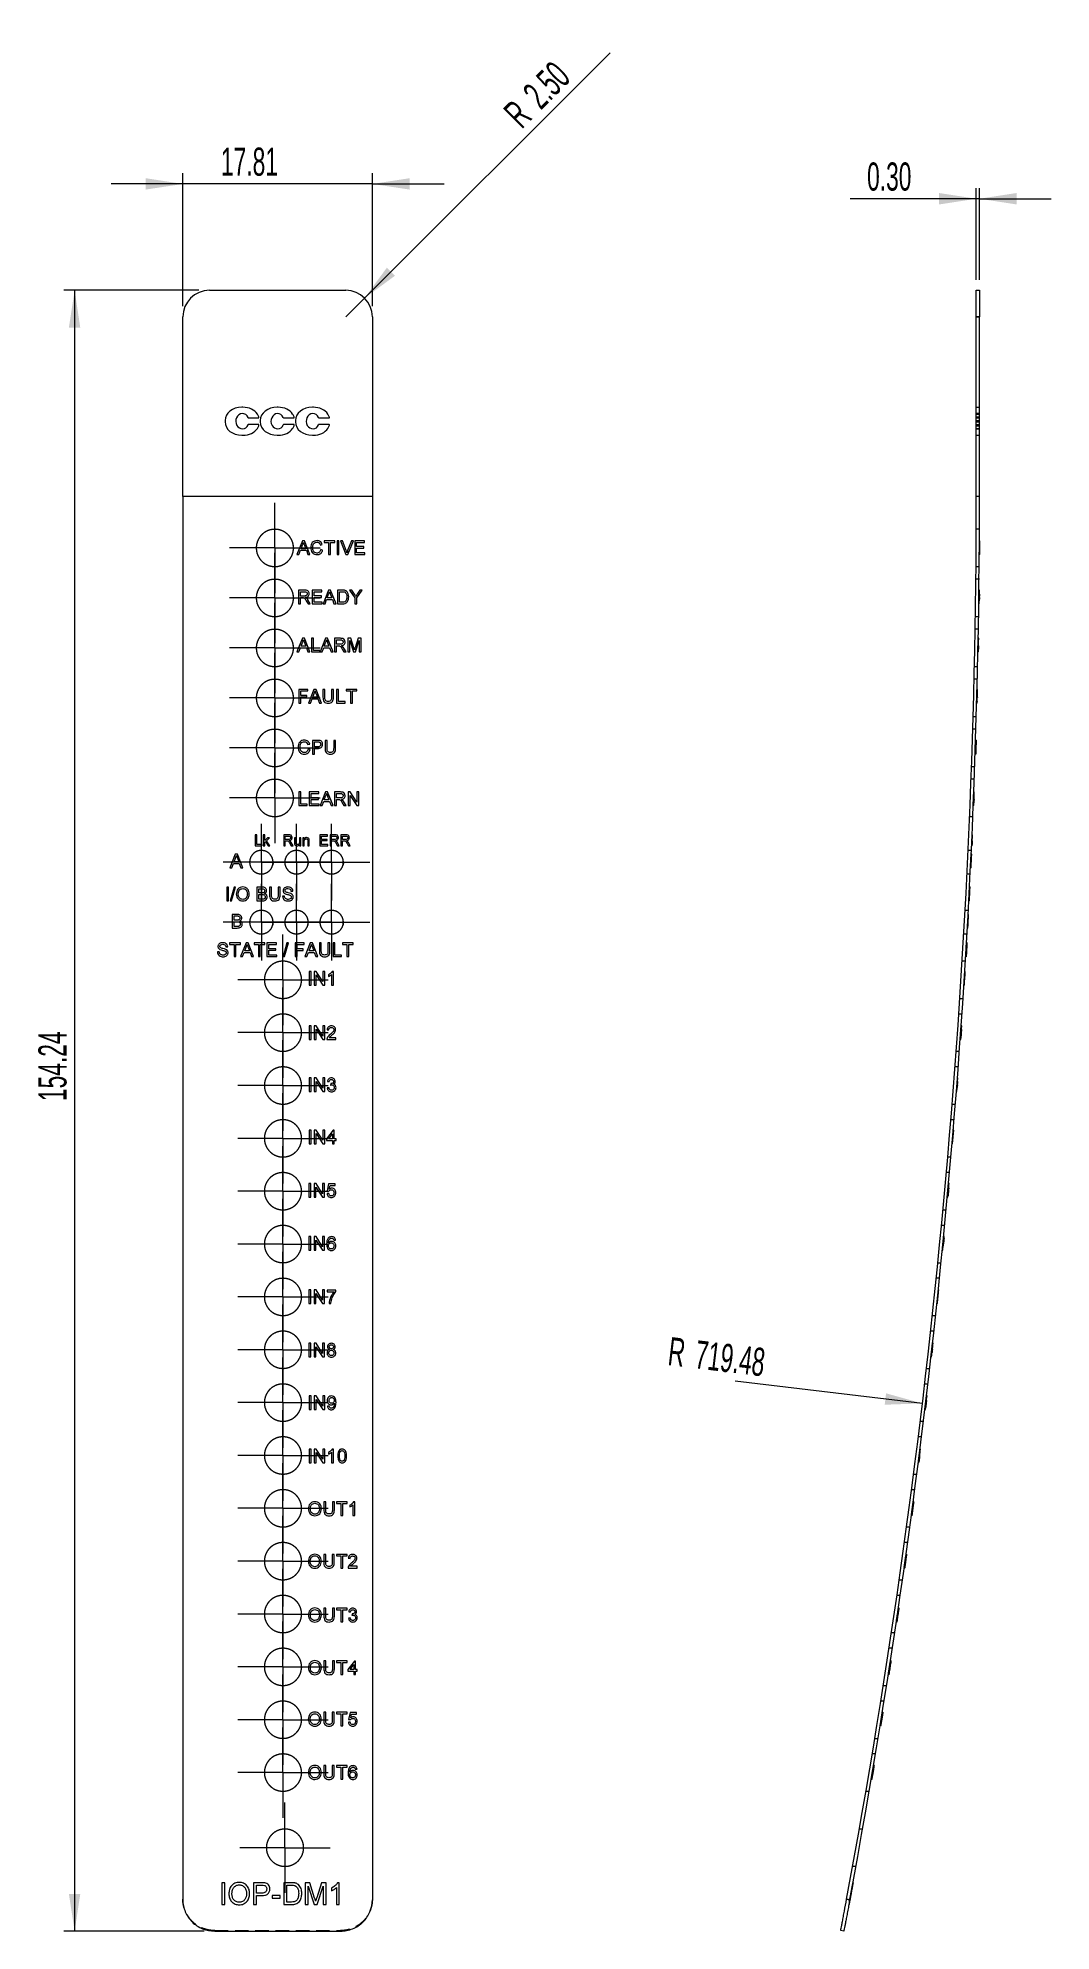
# Model space of a CAD drawing. Header units: millimetres. Extents: x -568 to 210, y 0 to 297.
# Drawn here: x 63.4 to 158.6, y 101.3 to 279.3 of the extents above; entities that cross this region are included whole.
import ezdxf

# ---------------------------------------------------------------- set-up
doc = ezdxf.new("R2010")
doc.units = ezdxf.units.MM
doc.linetypes.add('HIDDEN', pattern=[1.905, 1.27, -0.635])
doc.styles.add('SLDTEXTSTYLE2', font='TXT', dxfattribs={"width": 0.605})
doc.dimstyles.new('SLDDIMSTYLE0', dxfattribs={"dimtxt": 2.568319, "dimasz": 3.5, "dimexe": 0, "dimexo": 0.0625, "dimgap": 0.64208, "dimtad": 2, "dimrnd": 1e-09, "dimzin": 4, "dimdsep": 46, "dimtxsty": 'SLDTEXTSTYLE2', "dimsah": 1, "dimcen": 0.09, "dimadec": 0, "dimazin": 0, "dimtfac": 1, "dimtofl": 0, "dimtmove": 0, "dimatfit": 3, "dimfxl": 1, "dimtolj": 1, "dimtzin": 12, "dimarcsym": 0})
doc.dimstyles.new('SLDDIMSTYLE1', dxfattribs={"dimtxt": 2.568319, "dimasz": 3.5, "dimexe": 0, "dimexo": 0.0625, "dimgap": 0.64208, "dimtad": 2, "dimrnd": 1e-09, "dimzin": 12, "dimdsep": 46, "dimtxsty": 'SLDTEXTSTYLE2', "dimsah": 1, "dimcen": 0.09, "dimadec": 0, "dimazin": 0, "dimtfac": 1, "dimtofl": 0, "dimtmove": 0, "dimatfit": 3, "dimfxl": 1, "dimtolj": 1, "dimtzin": 12, "dimarcsym": 0})
doc.dimstyles.new('SLDDIMSTYLE2', dxfattribs={"dimtxt": 2.568319, "dimasz": 3.5, "dimexe": 0, "dimexo": 0.0625, "dimgap": 0.64208, "dimtad": 2, "dimrnd": 1e-09, "dimzin": 12, "dimdsep": 46, "dimtxsty": 'SLDTEXTSTYLE2', "dimsah": 1, "dimcen": 0.09, "dimadec": 0, "dimazin": 0, "dimtfac": 1, "dimtofl": 0, "dimtmove": 0, "dimatfit": 3, "dimfxl": 1, "dimtolj": 1, "dimtzin": 12, "dimarcsym": 0})
doc.dimstyles.new('SLDDIMSTYLE3', dxfattribs={"dimtxt": 2.568319, "dimasz": 3.5, "dimexe": 0, "dimexo": 0.0625, "dimgap": 0.64208, "dimtad": 2, "dimrnd": 1e-09, "dimzin": 4, "dimdsep": 46, "dimtxsty": 'SLDTEXTSTYLE2', "dimsah": 1, "dimcen": 0.09, "dimadec": 0, "dimazin": 0, "dimtfac": 1, "dimtofl": 0, "dimtmove": 0, "dimatfit": 3, "dimfxl": 1, "dimtolj": 1, "dimtzin": 12, "dimarcsym": 0})
doc.dimstyles.new('SLDDIMSTYLE4', dxfattribs={"dimtxt": 2.568319, "dimasz": 3.5, "dimexe": 0, "dimexo": 0.0625, "dimgap": 0.64208, "dimtad": 2, "dimrnd": 1e-09, "dimzin": 12, "dimdsep": 46, "dimtxsty": 'SLDTEXTSTYLE2', "dimblk1": 'NONE', "dimblk2": 'NONE', "dimsah": 1, "dimcen": 0.09, "dimadec": 0, "dimazin": 0, "dimtfac": 1, "dimtofl": 0, "dimtmove": 0, "dimatfit": 3, "dimldrblk": 'NONE', "dimfxl": 1, "dimtolj": 1, "dimtzin": 12, "dimarcsym": 0})

msp = doc.modelspace()

# ---------------------------------------------------------------- blocks, each defined once
blk = doc.blocks.new('*D3')
at = {"color": 7, "linetype": 'Continuous', "lineweight": 0}
for q in [(117.15, 277.92), (92.32, 253.08)]:
    blk.add_line((94.08, 254.85), q, dxfattribs=at)
blk.add_solid([(94.08, 254.85), (96.94, 256.95), (96.18, 257.71)], dxfattribs=at)
at = {"color": 7, "linetype": 'Continuous', "lineweight": 0, "attachment_point": 1, "rotation": 45, "style": 'SLDTEXTSTYLE2'}
for s, insert, char_height in [('2.50', (108.77, 274.35), 2.646), ('R', (106.97, 272.55), 2.65)]:
    blk.add_mtext(s, dxfattribs=dict(at, insert=insert, char_height=char_height))
blk = doc.blocks.new('*D4')
at = {"color": 7, "linetype": 'Continuous', "lineweight": 0}
for p, q in [((77.01, 265.58), (70.27, 265.58)), ((77.01, 254.08), (77.01, 266.58)), ((94.82, 265.58), (77.01, 265.58)), ((94.82, 254.08), (94.82, 266.58)), ((94.82, 265.58), (101.55, 265.58))]:
    blk.add_line(p, q, dxfattribs=at)
for points in [[(77.01, 265.58), (73.51, 266.12), (73.51, 265.05)], [(94.82, 265.58), (98.32, 265.05), (98.32, 266.12)]]:
    blk.add_solid(points, dxfattribs=at)
at = {"color": 7, "linetype": 'Continuous', "lineweight": 0, "insert": (80.59, 269), "char_height": 2.646, "attachment_point": 1, "style": 'SLDTEXTSTYLE2'}
blk.add_mtext('17.81', dxfattribs=at)
blk = doc.blocks.new('*D5')
at = {"color": 7, "linetype": 'Continuous', "lineweight": 0}
for p, q in [((78.51, 255.58), (65.84, 255.58)), ((66.84, 255.58), (66.84, 101.34)), ((79.01, 101.34), (65.84, 101.34))]:
    blk.add_line(p, q, dxfattribs=at)
for points in [[(66.84, 255.58), (66.3, 252.08), (67.37, 252.08)], [(66.84, 101.34), (67.37, 104.84), (66.3, 104.84)]]:
    blk.add_solid(points, dxfattribs=at)
at = {"color": 7, "linetype": 'Continuous', "lineweight": 0, "insert": (63.43, 179.37), "char_height": 2.646, "attachment_point": 1, "rotation": 90, "style": 'SLDTEXTSTYLE2'}
blk.add_mtext('154.24', dxfattribs=at)
blk = doc.blocks.new('SW_CENTERMARKSYMBOL_0')
at = {"color": 0, "linetype": 'Continuous', "lineweight": 0}
for p, q in [((0, 2.5), (0, 4.25)), ((0, 0), (0, 2.5)), ((-2.5, 0), (-4.25, 0)), ((0, 0), (-2.5, 0)), ((0, 0), (0, -2.5)), ((0, 0), (2.5, 0)), ((2.5, 0), (4.25, 0)), ((0, -2.5), (0, -4.25))]:
    blk.add_line(p, q, dxfattribs=at)
blk = doc.blocks.new('SW_CENTERMARKSYMBOL_1')
at = {"color": 0, "linetype": 'Continuous', "lineweight": 0}
for p, q in [((0, 2.5), (0, 4.2494)), ((0, 0), (0, 2.5)), ((-2.5, 0), (-4.2494, 0)), ((0, 0), (-2.5, 0)), ((0, 0), (0, -2.5)), ((0, 0), (2.5, 0)), ((2.5, 0), (4.2494, 0)), ((0, -2.5), (0, -4.2494))]:
    blk.add_line(p, q, dxfattribs=at)
blk = doc.blocks.new('SW_CENTERMARKSYMBOL_2')
at = {"color": 0, "linetype": 'Continuous', "lineweight": 0}
for p, q in [((0, 2.5), (0, 4.2494)), ((0, 0), (0, 2.5)), ((-2.5, 0), (-4.2494, 0)), ((0, 0), (-2.5, 0)), ((0, 0), (0, -2.5)), ((0, 0), (2.5, 0)), ((2.5, 0), (4.2494, 0)), ((0, -2.5), (0, -4.2494))]:
    blk.add_line(p, q, dxfattribs=at)
blk = doc.blocks.new('SW_CENTERMARKSYMBOL_3')
at = {"color": 0, "linetype": 'Continuous', "lineweight": 0}
for p, q in [((0, 2.5), (0, 4.2494)), ((0, 0), (0, 2.5)), ((-2.5, 0), (-4.2494, 0)), ((0, 0), (-2.5, 0)), ((0, 0), (0, -2.5)), ((0, 0), (2.5, 0)), ((2.5, 0), (4.2494, 0)), ((0, -2.5), (0, -4.2494))]:
    blk.add_line(p, q, dxfattribs=at)
blk = doc.blocks.new('SW_CENTERMARKSYMBOL_4')
at = {"color": 0, "linetype": 'Continuous', "lineweight": 0}
for p, q in [((0, 2.5), (0, 4.2494)), ((0, 0), (0, 2.5)), ((-2.5, 0), (-4.2494, 0)), ((0, 0), (-2.5, 0)), ((0, 0), (0, -2.5)), ((0, 0), (2.5, 0)), ((2.5, 0), (4.2494, 0)), ((0, -2.5), (0, -4.2494))]:
    blk.add_line(p, q, dxfattribs=at)
blk = doc.blocks.new('SW_CENTERMARKSYMBOL_5')
at = {"color": 0, "linetype": 'Continuous', "lineweight": 0}
for p, q in [((0, 2.5), (0, 4.2494)), ((0, 0), (0, 2.5)), ((-2.5, 0), (-4.2494, 0)), ((0, 0), (-2.5, 0)), ((0, 0), (0, -2.5)), ((0, 0), (2.5, 0)), ((2.5, 0), (4.2494, 0)), ((0, -2.5), (0, -4.2494))]:
    blk.add_line(p, q, dxfattribs=at)
blk = doc.blocks.new('SW_CENTERMARKSYMBOL_6')
at = {"color": 0, "linetype": 'Continuous', "lineweight": 0}
for p, q in [((0, 2.5), (0, 4.2494)), ((0, 0), (0, 2.5)), ((-2.5, 0), (-4.2494, 0)), ((0, 0), (-2.5, 0)), ((0, 0), (0, -2.5)), ((0, 0), (2.5, 0)), ((2.5, 0), (4.2494, 0)), ((0, -2.5), (0, -4.2494))]:
    blk.add_line(p, q, dxfattribs=at)
blk = doc.blocks.new('SW_CENTERMARKSYMBOL_7')
at = {"color": 0, "linetype": 'Continuous', "lineweight": 0}
for p, q in [((0, 2.5), (0, 4.2494)), ((0, 0), (0, 2.5)), ((-2.5, 0), (-4.2494, 0)), ((0, 0), (-2.5, 0)), ((0, 0), (0, -2.5)), ((0, 0), (2.5, 0)), ((2.5, 0), (4.2494, 0)), ((0, -2.5), (0, -4.2494))]:
    blk.add_line(p, q, dxfattribs=at)
blk = doc.blocks.new('SW_CENTERMARKSYMBOL_8')
at = {"color": 0, "linetype": 'Continuous', "lineweight": 0}
for p, q in [((0, 2.5), (0, 4.2494)), ((0, 0), (0, 2.5)), ((-2.5, 0), (-4.2494, 0)), ((0, 0), (-2.5, 0)), ((0, 0), (0, -2.5)), ((0, 0), (2.5, 0)), ((2.5, 0), (4.2494, 0)), ((0, -2.5), (0, -4.2494))]:
    blk.add_line(p, q, dxfattribs=at)
blk = doc.blocks.new('SW_CENTERMARKSYMBOL_9')
at = {"color": 0, "linetype": 'Continuous', "lineweight": 0}
for p, q in [((0, 2.5), (0, 4.2494)), ((0, 0), (0, 2.5)), ((-2.5, 0), (-4.2494, 0)), ((0, 0), (-2.5, 0)), ((0, 0), (0, -2.5)), ((0, 0), (2.5, 0)), ((2.5, 0), (4.2494, 0)), ((0, -2.5), (0, -4.2494))]:
    blk.add_line(p, q, dxfattribs=at)
blk = doc.blocks.new('SW_CENTERMARKSYMBOL_10')
at = {"color": 0, "linetype": 'Continuous', "lineweight": 0}
for p, q in [((0, 2.5), (0, 4.2494)), ((0, 0), (0, 2.5)), ((-2.5, 0), (-4.2494, 0)), ((0, 0), (-2.5, 0)), ((0, 0), (0, -2.5)), ((0, 0), (2.5, 0)), ((2.5, 0), (4.2494, 0)), ((0, -2.5), (0, -4.2494))]:
    blk.add_line(p, q, dxfattribs=at)
blk = doc.blocks.new('SW_CENTERMARKSYMBOL_11')
at = {"color": 0, "linetype": 'Continuous', "lineweight": 0}
for p, q in [((0, 2.5), (0, 4.2494)), ((0, 0), (0, 2.5)), ((-2.5, 0), (-4.2494, 0)), ((0, 0), (-2.5, 0)), ((0, 0), (0, -2.5)), ((0, 0), (2.5, 0)), ((2.5, 0), (4.2494, 0)), ((0, -2.5), (0, -4.2494))]:
    blk.add_line(p, q, dxfattribs=at)
blk = doc.blocks.new('SW_CENTERMARKSYMBOL_12')
at = {"color": 0, "linetype": 'Continuous', "lineweight": 0}
for p, q in [((0, 2.5), (0, 4.2494)), ((0, 0), (0, 2.5)), ((-2.5, 0), (-4.2494, 0)), ((0, 0), (-2.5, 0)), ((0, 0), (0, -2.5)), ((0, 0), (2.5, 0)), ((2.5, 0), (4.2494, 0)), ((0, -2.5), (0, -4.2494))]:
    blk.add_line(p, q, dxfattribs=at)
blk = doc.blocks.new('SW_CENTERMARKSYMBOL_13')
at = {"color": 0, "linetype": 'Continuous', "lineweight": 0}
for p, q in [((0, 2.5), (0, 4.2494)), ((0, 0), (0, 2.5)), ((-2.5, 0), (-4.2494, 0)), ((0, 0), (-2.5, 0)), ((0, 0), (0, -2.5)), ((0, 0), (2.5, 0)), ((2.5, 0), (4.2494, 0)), ((0, -2.5), (0, -4.2494))]:
    blk.add_line(p, q, dxfattribs=at)
blk = doc.blocks.new('SW_CENTERMARKSYMBOL_14')
at = {"color": 0, "linetype": 'Continuous', "lineweight": 0}
for p, q in [((0, 2.5), (0, 4.2494)), ((0, 0), (0, 2.5)), ((-2.5, 0), (-4.2494, 0)), ((0, 0), (-2.5, 0)), ((0, 0), (0, -2.5)), ((0, 0), (2.5, 0)), ((2.5, 0), (4.2494, 0)), ((0, -2.5), (0, -4.2494))]:
    blk.add_line(p, q, dxfattribs=at)
blk = doc.blocks.new('SW_CENTERMARKSYMBOL_15')
at = {"color": 0, "linetype": 'Continuous', "lineweight": 0}
for p, q in [((0, 2.5), (0, 4.2494)), ((0, 0), (0, 2.5)), ((-2.5, 0), (-4.2494, 0)), ((0, 0), (-2.5, 0)), ((0, 0), (0, -2.5)), ((0, 0), (2.5, 0)), ((2.5, 0), (4.2494, 0)), ((0, -2.5), (0, -4.2494))]:
    blk.add_line(p, q, dxfattribs=at)
blk = doc.blocks.new('SW_CENTERMARKSYMBOL_16')
at = {"color": 0, "linetype": 'Continuous', "lineweight": 0}
for p, q in [((0, 2.5), (0, 3.6017)), ((0, 0), (0, 2.5)), ((-2.5, 0), (-3.6017, 0)), ((0, 0), (-2.5, 0)), ((0, 0), (0, -2.5)), ((0, 0), (2.5, 0)), ((2.5, 0), (3.6017, 0)), ((0, -2.5), (0, -3.6017))]:
    blk.add_line(p, q, dxfattribs=at)
blk = doc.blocks.new('SW_CENTERMARKSYMBOL_17')
at = {"color": 0, "linetype": 'Continuous', "lineweight": 0}
for p, q in [((0, 2.5), (0, 3.6017)), ((0, 0), (0, 2.5)), ((-2.5, 0), (-3.6017, 0)), ((0, 0), (-2.5, 0)), ((0, 0), (0, -2.5)), ((0, 0), (2.5, 0)), ((2.5, 0), (3.6017, 0)), ((0, -2.5), (0, -3.6017))]:
    blk.add_line(p, q, dxfattribs=at)
blk = doc.blocks.new('SW_CENTERMARKSYMBOL_18')
at = {"color": 0, "linetype": 'Continuous', "lineweight": 0}
for p, q in [((0, 2.5), (0, 3.6017)), ((0, 0), (0, 2.5)), ((-2.5, 0), (-3.6017, 0)), ((0, 0), (-2.5, 0)), ((0, 0), (0, -2.5)), ((0, 0), (2.5, 0)), ((2.5, 0), (3.6017, 0)), ((0, -2.5), (0, -3.6017))]:
    blk.add_line(p, q, dxfattribs=at)
blk = doc.blocks.new('SW_CENTERMARKSYMBOL_19')
at = {"color": 0, "linetype": 'Continuous', "lineweight": 0}
for p, q in [((0, 2.5), (0, 3.6017)), ((0, 0), (0, 2.5)), ((-2.5, 0), (-3.6017, 0)), ((0, 0), (-2.5, 0)), ((0, 0), (0, -2.5)), ((0, 0), (2.5, 0)), ((2.5, 0), (3.6017, 0)), ((0, -2.5), (0, -3.6017))]:
    blk.add_line(p, q, dxfattribs=at)
blk = doc.blocks.new('SW_CENTERMARKSYMBOL_20')
at = {"color": 0, "linetype": 'Continuous', "lineweight": 0}
for p, q in [((0, 2.5), (0, 3.6017)), ((0, 0), (0, 2.5)), ((-2.5, 0), (-3.6017, 0)), ((0, 0), (-2.5, 0)), ((0, 0), (0, -2.5)), ((0, 0), (2.5, 0)), ((2.5, 0), (3.6017, 0)), ((0, -2.5), (0, -3.6017))]:
    blk.add_line(p, q, dxfattribs=at)
blk = doc.blocks.new('SW_CENTERMARKSYMBOL_21')
at = {"color": 0, "linetype": 'Continuous', "lineweight": 0}
for p, q in [((0, 2.5), (0, 3.6017)), ((0, 0), (0, 2.5)), ((-2.5, 0), (-3.6017, 0)), ((0, 0), (-2.5, 0)), ((0, 0), (0, -2.5)), ((0, 0), (2.5, 0)), ((2.5, 0), (3.6017, 0)), ((0, -2.5), (0, -3.6017))]:
    blk.add_line(p, q, dxfattribs=at)
blk = doc.blocks.new('SW_CENTERMARKSYMBOL_22')
at = {"color": 0, "linetype": 'Continuous', "lineweight": 0}
for p, q in [((0, 2.5), (0, 4.25)), ((0, 0), (0, 2.5)), ((-2.5, 0), (-4.25, 0)), ((0, 0), (-2.5, 0)), ((0, 0), (0, -2.5)), ((0, 0), (2.5, 0)), ((2.5, 0), (4.25, 0)), ((0, -2.5), (0, -4.25))]:
    blk.add_line(p, q, dxfattribs=at)
blk = doc.blocks.new('SW_CENTERMARKSYMBOL_23')
at = {"color": 0, "linetype": 'Continuous', "lineweight": 0}
for p, q in [((0, 2.5), (0, 4.25)), ((0, 0), (0, 2.5)), ((-2.5, 0), (-4.25, 0)), ((0, 0), (-2.5, 0)), ((0, 0), (0, -2.5)), ((0, 0), (2.5, 0)), ((2.5, 0), (4.25, 0)), ((0, -2.5), (0, -4.25))]:
    blk.add_line(p, q, dxfattribs=at)
blk = doc.blocks.new('SW_CENTERMARKSYMBOL_24')
at = {"color": 0, "linetype": 'Continuous', "lineweight": 0}
for p, q in [((0, 2.5), (0, 4.25)), ((0, 0), (0, 2.5)), ((-2.5, 0), (-4.25, 0)), ((0, 0), (-2.5, 0)), ((0, 0), (0, -2.5)), ((0, 0), (2.5, 0)), ((2.5, 0), (4.25, 0)), ((0, -2.5), (0, -4.25))]:
    blk.add_line(p, q, dxfattribs=at)
blk = doc.blocks.new('SW_CENTERMARKSYMBOL_25')
at = {"color": 0, "linetype": 'Continuous', "lineweight": 0}
for p, q in [((0, 2.5), (0, 4.25)), ((0, 0), (0, 2.5)), ((-2.5, 0), (-4.25, 0)), ((0, 0), (-2.5, 0)), ((0, 0), (0, -2.5)), ((0, 0), (2.5, 0)), ((2.5, 0), (4.25, 0)), ((0, -2.5), (0, -4.25))]:
    blk.add_line(p, q, dxfattribs=at)
blk = doc.blocks.new('SW_CENTERMARKSYMBOL_26')
at = {"color": 0, "linetype": 'Continuous', "lineweight": 0}
for p, q in [((0, 2.5), (0, 4.25)), ((0, 0), (0, 2.5)), ((-2.5, 0), (-4.25, 0)), ((0, 0), (-2.5, 0)), ((0, 0), (0, -2.5)), ((0, 0), (2.5, 0)), ((2.5, 0), (4.25, 0)), ((0, -2.5), (0, -4.25))]:
    blk.add_line(p, q, dxfattribs=at)
blk = doc.blocks.new('SW_CENTERMARKSYMBOL_27')
at = {"color": 0, "linetype": 'Continuous', "lineweight": 0}
for p, q in [((0, 2.5), (0, 4.25)), ((0, 0), (0, 2.5)), ((-2.5, 0), (-4.25, 0)), ((0, 0), (-2.5, 0)), ((0, 0), (0, -2.5)), ((0, 0), (2.5, 0)), ((2.5, 0), (4.25, 0)), ((0, -2.5), (0, -4.25))]:
    blk.add_line(p, q, dxfattribs=at)
blk = doc.blocks.new('SW_CENTERMARKSYMBOL_28')
at = {"color": 0, "linetype": 'Continuous', "lineweight": 0}
for p, q in [((0, 2.5), (0, 4.2494)), ((0, 0), (0, 2.5)), ((-2.5, 0), (-4.2494, 0)), ((0, 0), (-2.5, 0)), ((0, 0), (0, -2.5)), ((0, 0), (2.5, 0)), ((2.5, 0), (4.2494, 0)), ((0, -2.5), (0, -4.2494))]:
    blk.add_line(p, q, dxfattribs=at)
blk = doc.blocks.new('*D35')
at = {"color": 7, "linetype": 'Continuous', "lineweight": 0}
for p, q in [((151.56, 256.58), (151.56, 265.19)), ((151.86, 256.58), (151.86, 265.19)), ((151.56, 264.19), (139.72, 264.19)), ((151.86, 264.19), (151.56, 264.19)), ((151.86, 264.19), (158.59, 264.19))]:
    blk.add_line(p, q, dxfattribs=at)
for points in [[(151.56, 264.19), (148.06, 264.73), (148.06, 263.65)], [(151.86, 264.19), (155.36, 263.65), (155.36, 264.73)]]:
    blk.add_solid(points, dxfattribs=at)
at = {"color": 7, "linetype": 'Continuous', "lineweight": 0, "insert": (141.3, 267.6), "char_height": 2.646, "attachment_point": 1, "style": 'SLDTEXTSTYLE2'}
blk.add_mtext('0.30', dxfattribs=at)
blk = doc.blocks.new('*D37')
at = {"color": 7, "linetype": 'Continuous', "lineweight": 0, "attachment_point": 1, "rotation": 353.1961, "style": 'SLDTEXTSTYLE2'}
for s, insert, char_height in [('R', (122.81, 157.2), 2.65), ('719.48', (125.34, 156.89), 2.646)]:
    blk.add_mtext(s, dxfattribs=dict(at, insert=insert, char_height=char_height))
blk = doc.blocks.new('_NONE')

# ---------------------------------------------------------------- dimensions: what is measured, and where the dimension line sits
at = {"color": 7, "linetype": 'Continuous', "lineweight": 0}
for center, mpoint, dimstyle, picture, middle in [((92.316, 253.085), (94.083, 254.852), 'SLDDIMSTYLE0', '*D3', (112.747, 273.516)), ((-567.918, 236.185), (0, 0), 'SLDDIMSTYLE4', '*D37', (128.915, 153.045))]:
    dim = msp.add_radius_dim(center=center, mpoint=mpoint, dimstyle=dimstyle, dxfattribs=at)
    dim.commit()
    dim.dimension.update_dxf_attribs({"geometry": picture, "text_midpoint": middle, "dimtype": 164})
for base, p1, p2, dimstyle, picture, middle in [((77.006, 265.585), (94.816, 253.085), (77.006, 253.085), 'SLDDIMSTYLE1', '*D4', (84.994, 265.585)), ((151.562, 264.191), (151.862, 255.585), (151.562, 255.585), 'SLDDIMSTYLE3', '*D35', (144.733, 264.191))]:
    dim = msp.add_linear_dim(base=base, p1=p1, p2=p2, dimstyle=dimstyle, dxfattribs=at)
    dim.commit()
    dim.dimension.update_dxf_attribs({"geometry": picture, "text_midpoint": middle, "dimtype": 160})
dim = msp.add_linear_dim(base=(66.837, 101.342), p1=(79.506, 255.585), p2=(80.006, 101.342), angle=90, dimstyle='SLDDIMSTYLE2', dxfattribs=at)
dim.commit()
dim.dimension.update_dxf_attribs({"geometry": '*D5', "text_midpoint": (66.837, 184.754), "dimtype": 160})

# ---------------------------------------------------------------- linework, layer by layer
at = {"color": 7, "linetype": 'Continuous', "lineweight": 15}
for p, q in [((79.506, 255.585), (92.316, 255.585)), ((151.562, 255.585), (151.862, 255.585)), ((151.562, 253.085), (151.562, 255.585)), ((151.862, 255.585), (151.862, 253.085)), ((77.006, 236.185), (77.006, 253.085)), ((94.816, 253.085), (94.816, 236.185)), ((151.862, 253.085), (151.562, 253.085)), ((151.562, 236.185), (151.562, 253.085)), ((151.862, 236.185), (151.862, 253.085)), ((82.653, 244.593), (82.56, 244.593)), ((85.962, 244.593), (85.868, 244.593)), ((89.27, 244.593), (89.176, 244.593)), ((151.562, 243.996), (151.524, 243.996)), ((151.899, 243.996), (151.862, 243.996)), ((80.974, 243.341), (80.974, 243.211)), ((83.191, 243.582), (84.127, 243.582)), ((84.122, 242.975), (83.191, 242.975)), ((84.283, 243.341), (84.283, 243.211)), ((86.499, 243.582), (87.435, 243.582)), ((87.43, 242.975), (86.499, 242.975)), ((87.591, 243.341), (87.591, 243.211)), ((89.807, 243.582), (90.743, 243.582)), ((90.739, 242.975), (89.807, 242.975)), ((151.524, 242.559), (151.562, 242.559)), ((151.862, 242.559), (151.899, 242.559)), ((82.56, 241.96), (82.653, 241.96)), ((85.868, 241.96), (85.962, 241.96)), ((89.176, 241.96), (89.27, 241.96)), ((94.816, 236.185), (77.006, 236.185)), ((77.006, 236.185), (77.006, 104.291)), ((94.816, 236.185), (94.816, 104.291)), ((151.862, 236.185), (151.562, 236.185)), ((88.238, 232.035), (87.728, 230.751)), ((88.121, 231.294), (88.252, 231.65)), ((88.442, 232.035), (88.238, 232.035)), ((88.434, 231.632), (88.559, 231.294)), ((88.952, 230.751), (88.442, 232.035)), ((89.929, 231.639), (90.11, 231.678)), ((90.275, 232.035), (90.275, 231.887)), ((91.279, 232.035), (90.275, 232.035)), ((90.275, 231.887), (90.686, 231.887)), ((90.686, 231.887), (90.686, 230.751)), ((90.867, 231.887), (91.279, 231.887)), ((90.867, 230.751), (90.867, 231.887)), ((91.279, 231.887), (91.279, 232.035)), ((91.674, 232.035), (91.493, 232.035)), ((91.493, 232.035), (91.493, 230.751)), ((91.674, 230.751), (91.674, 232.035)), ((91.807, 232.035), (92.325, 230.751)), ((92.003, 232.035), (91.807, 232.035)), ((92.353, 231.115), (92.003, 232.035)), ((92.843, 232.035), (92.493, 231.115)), ((92.521, 230.751), (93.039, 232.035)), ((93.039, 232.035), (92.843, 232.035)), ((93.156, 232.035), (93.156, 230.751)), ((94.061, 232.035), (93.156, 232.035)), ((93.337, 231.887), (94.061, 231.887)), ((93.337, 231.492), (93.337, 231.887)), ((94.012, 231.492), (93.337, 231.492)), ((94.012, 231.344), (94.012, 231.492)), ((94.061, 231.887), (94.061, 232.035)), ((151.9, 232.052), (151.85, 232.052)), ((151.9, 232.035), (151.85, 232.035)), ((87.728, 230.751), (87.92, 230.751)), ((87.92, 230.751), (88.066, 231.146)), ((88.066, 231.146), (88.614, 231.146)), ((88.559, 231.294), (88.121, 231.294)), ((88.614, 231.146), (88.76, 230.751)), ((88.76, 230.751), (88.952, 230.751)), ((90.143, 231.162), (89.962, 231.204)), ((90.686, 230.751), (90.867, 230.751)), ((91.493, 230.751), (91.674, 230.751)), ((92.325, 230.751), (92.521, 230.751)), ((93.156, 230.751), (94.094, 230.751)), ((93.337, 231.344), (94.012, 231.344)), ((93.337, 230.899), (93.337, 231.344)), ((94.094, 230.899), (93.337, 230.899)), ((94.094, 230.751), (94.094, 230.899)), ((151.891, 230.751), (151.841, 230.751)), ((151.891, 230.735), (151.841, 230.735)), ((87.884, 227.401), (87.884, 226.117)), ((88.442, 227.401), (87.884, 227.401)), ((87.884, 226.117), (88.066, 226.117)), ((88.066, 227.253), (88.448, 227.253)), ((88.066, 226.841), (88.066, 227.253)), ((88.41, 226.841), (88.066, 226.841)), ((88.066, 226.693), (88.251, 226.693)), ((88.066, 226.117), (88.066, 226.693)), ((88.61, 226.388), (88.77, 226.117)), ((88.978, 226.117), (88.767, 226.471)), ((88.77, 226.117), (88.978, 226.117)), ((90.074, 227.401), (89.169, 227.401)), ((89.169, 227.401), (89.169, 226.117)), ((89.169, 226.117), (90.107, 226.117)), ((89.35, 227.253), (90.074, 227.253)), ((89.35, 226.858), (89.35, 227.253)), ((90.025, 226.858), (89.35, 226.858)), ((89.35, 226.709), (90.025, 226.709)), ((89.35, 226.265), (89.35, 226.709)), ((90.107, 226.265), (89.35, 226.265)), ((90.025, 226.709), (90.025, 226.858)), ((90.074, 227.253), (90.074, 227.401)), ((90.107, 226.117), (90.107, 226.265)), ((90.688, 227.401), (90.178, 226.117)), ((90.178, 226.117), (90.37, 226.117)), ((90.37, 226.117), (90.517, 226.512)), ((90.517, 226.512), (91.064, 226.512)), ((90.571, 226.66), (90.703, 227.016)), ((91.009, 226.66), (90.571, 226.66)), ((90.892, 227.401), (90.688, 227.401)), ((90.885, 226.998), (91.009, 226.66)), ((91.402, 226.117), (90.892, 227.401)), ((91.064, 226.512), (91.21, 226.117)), ((91.21, 226.117), (91.402, 226.117)), ((91.539, 227.401), (91.539, 226.117)), ((91.979, 227.401), (91.539, 227.401)), ((91.539, 226.117), (91.999, 226.117)), ((91.721, 227.253), (91.981, 227.253)), ((91.721, 226.265), (91.721, 227.253)), ((91.985, 226.265), (91.721, 226.265)), ((92.891, 227.401), (92.677, 227.401)), ((92.677, 227.401), (93.171, 226.661)), ((93.14, 227.008), (92.891, 227.401)), ((93.171, 226.661), (93.171, 226.117)), ((93.171, 226.117), (93.352, 226.117)), ((93.352, 226.661), (93.846, 227.401)), ((93.352, 226.117), (93.352, 226.661)), ((93.632, 227.401), (93.393, 227.023)), ((93.846, 227.401), (93.632, 227.401)), ((151.841, 226.117), (151.791, 226.117)), ((88.238, 222.868), (87.728, 221.584)), ((88.121, 222.127), (88.252, 222.482)), ((88.442, 222.868), (88.238, 222.868)), ((88.434, 222.464), (88.559, 222.127)), ((88.952, 221.584), (88.442, 222.868)), ((89.27, 222.868), (89.089, 222.868)), ((89.089, 222.868), (89.089, 221.584)), ((89.27, 221.732), (89.27, 222.868)), ((90.411, 222.868), (89.901, 221.584)), ((90.294, 222.127), (90.426, 222.482)), ((90.615, 222.868), (90.411, 222.868)), ((90.608, 222.464), (90.732, 222.127)), ((91.125, 221.584), (90.615, 222.868)), ((91.262, 222.868), (91.262, 221.584)), ((91.82, 222.868), (91.262, 222.868)), ((91.443, 222.72), (91.826, 222.72)), ((91.443, 222.308), (91.443, 222.72)), ((92.514, 222.868), (92.514, 221.584)), ((92.786, 222.868), (92.514, 222.868)), ((92.695, 222.67), (93.035, 221.584)), ((92.695, 221.584), (92.695, 222.67)), ((93.073, 221.967), (92.786, 222.868)), ((93.478, 222.868), (93.194, 221.982)), ((93.225, 221.584), (93.567, 222.67)), ((93.748, 222.868), (93.478, 222.868)), ((93.567, 222.67), (93.567, 221.584)), ((93.748, 221.584), (93.748, 222.868)), ((87.728, 221.584), (87.92, 221.584)), ((87.92, 221.584), (88.066, 221.979)), ((88.066, 221.979), (88.614, 221.979)), ((88.559, 222.127), (88.121, 222.127)), ((88.614, 221.979), (88.76, 221.584)), ((88.76, 221.584), (88.952, 221.584)), ((89.089, 221.584), (89.879, 221.584)), ((89.879, 221.732), (89.27, 221.732)), ((89.879, 221.584), (89.879, 221.732)), ((89.901, 221.584), (90.093, 221.584)), ((90.093, 221.584), (90.24, 221.979)), ((90.24, 221.979), (90.787, 221.979)), ((90.732, 222.127), (90.294, 222.127)), ((90.787, 221.979), (90.933, 221.584)), ((90.933, 221.584), (91.125, 221.584)), ((91.262, 221.584), (91.443, 221.584)), ((91.787, 222.308), (91.443, 222.308)), ((91.443, 222.16), (91.629, 222.16)), ((91.443, 221.584), (91.443, 222.16)), ((91.988, 221.855), (92.148, 221.584)), ((92.355, 221.584), (92.145, 221.938)), ((92.148, 221.584), (92.355, 221.584)), ((92.514, 221.584), (92.695, 221.584)), ((93.035, 221.584), (93.225, 221.584)), ((93.567, 221.584), (93.748, 221.584)), ((151.764, 221.584), (151.714, 221.584)), ((88.76, 218.065), (87.904, 218.065)), ((87.904, 218.065), (87.904, 216.781)), ((88.085, 217.917), (88.76, 217.917)), ((88.085, 217.505), (88.085, 217.917)), ((88.661, 217.505), (88.085, 217.505)), ((88.085, 217.357), (88.661, 217.357)), ((88.085, 216.781), (88.085, 217.357)), ((88.661, 217.357), (88.661, 217.505)), ((88.76, 217.917), (88.76, 218.065)), ((89.325, 218.065), (88.815, 216.781)), ((89.007, 216.781), (89.153, 217.176)), ((89.153, 217.176), (89.7, 217.176)), ((89.208, 217.324), (89.339, 217.68)), ((89.646, 217.324), (89.208, 217.324)), ((89.529, 218.065), (89.325, 218.065)), ((89.521, 217.662), (89.646, 217.324)), ((90.039, 216.781), (89.529, 218.065)), ((89.7, 217.176), (89.847, 216.781)), ((90.176, 218.065), (90.176, 217.326)), ((90.357, 218.065), (90.176, 218.065)), ((90.357, 217.335), (90.357, 218.065)), ((91.164, 218.065), (90.982, 218.065)), ((90.982, 218.065), (90.982, 217.335)), ((91.164, 217.326), (91.164, 218.065)), ((91.46, 218.065), (91.46, 216.781)), ((91.641, 218.065), (91.46, 218.065)), ((91.641, 216.929), (91.641, 218.065)), ((92.349, 218.065), (92.349, 217.917)), ((93.353, 218.065), (92.349, 218.065)), ((92.349, 217.917), (92.761, 217.917)), ((92.761, 217.917), (92.761, 216.781)), ((92.942, 217.917), (93.353, 217.917)), ((92.942, 216.781), (92.942, 217.917)), ((93.353, 217.917), (93.353, 218.065)), ((87.904, 216.781), (88.085, 216.781)), ((88.815, 216.781), (89.007, 216.781)), ((89.847, 216.781), (90.039, 216.781)), ((91.46, 216.781), (92.25, 216.781)), ((92.25, 216.929), (91.641, 216.929)), ((92.25, 216.781), (92.25, 216.929)), ((92.761, 216.781), (92.942, 216.781)), ((151.65, 216.781), (151.6, 216.781)), ((151.65, 216.765), (151.6, 216.765)), ((88.743, 212.883), (88.925, 212.921)), ((88.957, 212.405), (88.776, 212.447)), ((89.188, 213.278), (89.188, 211.994)), ((89.66, 213.278), (89.188, 213.278)), ((89.188, 211.994), (89.369, 211.994)), ((89.369, 213.13), (89.676, 213.13)), ((89.369, 212.669), (89.369, 213.13)), ((89.679, 212.669), (89.369, 212.669)), ((89.369, 212.521), (89.684, 212.521)), ((89.369, 211.994), (89.369, 212.521)), ((90.373, 213.278), (90.373, 212.539)), ((90.554, 213.278), (90.373, 213.278)), ((90.554, 212.548), (90.554, 213.278)), ((91.361, 213.278), (91.18, 213.278)), ((91.18, 213.278), (91.18, 212.548)), ((91.361, 212.539), (91.361, 213.278)), ((151.505, 211.978), (151.455, 211.978)), ((151.527, 212.646), (151.477, 212.646)), ((87.904, 208.423), (87.904, 207.139)), ((88.085, 208.423), (87.904, 208.423)), ((88.085, 207.287), (88.085, 208.423)), ((88.892, 208.423), (88.892, 207.139)), ((89.797, 208.423), (88.892, 208.423)), ((89.073, 208.275), (89.797, 208.275)), ((89.073, 207.88), (89.073, 208.275)), ((89.797, 208.275), (89.797, 208.423)), ((90.411, 208.423), (89.901, 207.139)), ((90.615, 208.423), (90.411, 208.423)), ((91.125, 207.139), (90.615, 208.423)), ((91.262, 208.423), (91.262, 207.139)), ((91.82, 208.423), (91.262, 208.423)), ((91.443, 208.275), (91.826, 208.275)), ((91.443, 207.864), (91.443, 208.275)), ((92.547, 208.423), (92.547, 207.139)), ((92.738, 208.423), (92.547, 208.423)), ((93.353, 207.465), (92.738, 208.423)), ((93.353, 208.423), (93.353, 207.465)), ((93.534, 208.423), (93.353, 208.423)), ((93.534, 207.139), (93.534, 208.423)), ((87.904, 207.139), (88.694, 207.139)), ((88.694, 207.287), (88.085, 207.287)), ((88.694, 207.139), (88.694, 207.287)), ((88.892, 207.139), (89.83, 207.139)), ((89.748, 207.88), (89.073, 207.88)), ((89.073, 207.732), (89.748, 207.732)), ((89.073, 207.287), (89.073, 207.732)), ((89.83, 207.287), (89.073, 207.287)), ((89.748, 207.732), (89.748, 207.88)), ((89.83, 207.139), (89.83, 207.287)), ((89.901, 207.139), (90.093, 207.139)), ((90.093, 207.139), (90.24, 207.534)), ((90.24, 207.534), (90.787, 207.534)), ((90.294, 207.682), (90.426, 208.038)), ((90.732, 207.682), (90.294, 207.682)), ((90.608, 208.02), (90.732, 207.682)), ((90.787, 207.534), (90.933, 207.139)), ((90.933, 207.139), (91.125, 207.139)), ((91.262, 207.139), (91.443, 207.139)), ((91.787, 207.864), (91.443, 207.864)), ((91.443, 207.715), (91.629, 207.715)), ((91.443, 207.139), (91.443, 207.715)), ((91.988, 207.41), (92.148, 207.139)), ((92.355, 207.139), (92.145, 207.494)), ((92.148, 207.139), (92.355, 207.139)), ((92.547, 207.139), (92.728, 207.139)), ((92.728, 208.097), (93.343, 207.139)), ((92.728, 207.139), (92.728, 208.097)), ((93.343, 207.139), (93.534, 207.139)), ((151.325, 207.139), (151.275, 207.139)), ((83.801, 204.404), (83.801, 203.376)), ((83.946, 204.404), (83.801, 204.404)), ((83.801, 203.376), (84.434, 203.376)), ((83.946, 203.495), (83.946, 204.404)), ((84.434, 203.495), (83.946, 203.495)), ((84.434, 203.376), (84.434, 203.495)), ((84.568, 204.404), (84.568, 203.376)), ((84.699, 204.404), (84.568, 204.404)), ((84.568, 203.376), (84.699, 203.376)), ((84.699, 203.859), (84.699, 204.404)), ((84.975, 204.127), (84.699, 203.859)), ((84.699, 203.68), (84.775, 203.754)), ((84.699, 203.376), (84.699, 203.68)), ((84.775, 203.754), (85.017, 203.376)), ((84.87, 203.846), (85.158, 204.127)), ((85.171, 203.376), (84.87, 203.846)), ((85.158, 204.127), (84.975, 204.127)), ((85.017, 203.376), (85.171, 203.376)), ((86.488, 204.404), (86.488, 203.376)), ((86.934, 204.404), (86.488, 204.404)), ((86.488, 203.376), (86.633, 203.376)), ((86.633, 204.285), (86.939, 204.285)), ((86.633, 203.956), (86.633, 204.285)), ((86.908, 203.956), (86.633, 203.956)), ((86.633, 203.837), (86.782, 203.837)), ((86.633, 203.376), (86.633, 203.837)), ((87.069, 203.593), (87.197, 203.376)), ((87.363, 203.376), (87.194, 203.66)), ((87.197, 203.376), (87.363, 203.376)), ((87.489, 204.127), (87.489, 203.664)), ((87.621, 204.127), (87.489, 204.127)), ((87.621, 203.719), (87.621, 204.127)), ((88.095, 204.127), (87.963, 204.127)), ((87.963, 204.127), (87.963, 203.733)), ((87.963, 203.499), (87.963, 203.376)), ((87.963, 203.376), (88.095, 203.376)), ((88.095, 203.376), (88.095, 204.127)), ((88.28, 204.127), (88.28, 203.376)), ((88.411, 204.127), (88.28, 204.127)), ((88.28, 203.376), (88.411, 203.376)), ((88.411, 204.022), (88.411, 204.127)), ((88.411, 203.376), (88.411, 203.779)), ((88.754, 203.825), (88.754, 203.376)), ((88.754, 203.376), (88.885, 203.376)), ((88.885, 203.376), (88.885, 203.836)), ((89.886, 204.404), (89.886, 203.376)), ((90.611, 204.404), (89.886, 204.404)), ((89.886, 203.376), (90.637, 203.376)), ((90.031, 204.285), (90.611, 204.285)), ((90.031, 203.969), (90.031, 204.285)), ((90.571, 203.969), (90.031, 203.969)), ((90.031, 203.851), (90.571, 203.851)), ((90.031, 203.495), (90.031, 203.851)), ((90.637, 203.495), (90.031, 203.495)), ((90.571, 203.851), (90.571, 203.969)), ((90.611, 204.285), (90.611, 204.404)), ((90.637, 203.376), (90.637, 203.495)), ((90.835, 204.404), (90.835, 203.376)), ((91.28, 204.404), (90.835, 204.404)), ((90.835, 203.376), (90.98, 203.376)), ((90.98, 204.285), (91.286, 204.285)), ((90.98, 203.956), (90.98, 204.285)), ((91.255, 203.956), (90.98, 203.956)), ((90.98, 203.837), (91.128, 203.837)), ((90.98, 203.376), (90.98, 203.837)), ((91.415, 203.593), (91.543, 203.376)), ((91.709, 203.376), (91.541, 203.66)), ((91.543, 203.376), (91.709, 203.376)), ((91.862, 204.404), (91.862, 203.376)), ((92.308, 204.404), (91.862, 204.404)), ((91.862, 203.376), (92.007, 203.376)), ((92.007, 204.285), (92.313, 204.285)), ((92.007, 203.956), (92.007, 204.285)), ((92.282, 203.956), (92.007, 203.956)), ((92.007, 203.837), (92.155, 203.837)), ((92.007, 203.376), (92.007, 203.837)), ((92.442, 203.593), (92.57, 203.376)), ((92.736, 203.376), (92.568, 203.66)), ((92.57, 203.376), (92.736, 203.376)), ((151.163, 203.363), (151.113, 203.363)), ((151.164, 203.376), (151.114, 203.376)), ((151.21, 204.404), (151.16, 204.404)), ((81.938, 202.592), (81.428, 201.308)), ((81.428, 201.308), (81.62, 201.308)), ((81.62, 201.308), (81.766, 201.703)), ((81.766, 201.703), (82.313, 201.703)), ((81.82, 201.852), (81.952, 202.207)), ((82.259, 201.852), (81.82, 201.852)), ((82.142, 202.592), (81.938, 202.592)), ((82.134, 202.189), (82.259, 201.852)), ((82.652, 201.308), (82.142, 202.592)), ((82.313, 201.703), (82.459, 201.308)), ((82.459, 201.308), (82.652, 201.308)), ((151.066, 201.308), (151.016, 201.308)), ((151.127, 202.592), (151.077, 202.592)), ((81.127, 199.477), (81.127, 198.193)), ((81.308, 199.477), (81.127, 199.477)), ((81.308, 198.193), (81.308, 199.477)), ((81.818, 199.477), (81.456, 198.193)), ((81.592, 198.193), (81.955, 199.477)), ((81.955, 199.477), (81.818, 199.477)), ((83.975, 199.477), (83.975, 198.193)), ((84.456, 199.477), (83.975, 199.477)), ((84.156, 199.329), (84.401, 199.329)), ((84.156, 198.934), (84.156, 199.329)), ((85.161, 199.477), (85.161, 198.739)), ((85.342, 199.477), (85.161, 199.477)), ((85.342, 198.747), (85.342, 199.477)), ((86.148, 199.477), (85.967, 199.477)), ((85.967, 199.477), (85.967, 198.747)), ((86.148, 198.739), (86.148, 199.477)), ((150.975, 199.477), (150.925, 199.477)), ((150.976, 199.494), (150.926, 199.494)), ((81.127, 198.193), (81.308, 198.193)), ((81.456, 198.193), (81.592, 198.193)), ((83.975, 198.193), (84.457, 198.193)), ((84.421, 198.934), (84.156, 198.934)), ((84.156, 198.786), (84.439, 198.786)), ((84.156, 198.341), (84.156, 198.786)), ((84.46, 198.341), (84.156, 198.341)), ((86.56, 198.638), (86.379, 198.638)), ((87.169, 199.115), (87.35, 199.115)), ((150.908, 198.193), (150.858, 198.193)), ((150.908, 198.177), (150.858, 198.177)), ((81.636, 196.921), (81.636, 195.636)), ((82.117, 196.921), (81.636, 196.921)), ((81.817, 196.772), (82.062, 196.772)), ((81.817, 196.377), (81.817, 196.772)), ((82.082, 196.377), (81.817, 196.377)), ((81.817, 196.229), (82.1, 196.229)), ((81.817, 195.785), (81.817, 196.229)), ((82.121, 195.785), (81.817, 195.785)), ((150.84, 196.921), (150.79, 196.921)), ((82.411, 194.236), (81.407, 194.236)), ((81.407, 194.236), (81.407, 194.088)), ((81.407, 194.088), (81.819, 194.088)), ((81.636, 195.636), (82.118, 195.636)), ((81.819, 194.088), (81.819, 192.952)), ((82, 194.088), (82.411, 194.088)), ((82, 192.952), (82, 194.088)), ((82.411, 194.088), (82.411, 194.236)), ((82.943, 194.236), (82.433, 192.952)), ((83.147, 194.236), (82.943, 194.236)), ((83.657, 192.952), (83.147, 194.236)), ((83.695, 194.236), (83.695, 194.088)), ((84.7, 194.236), (83.695, 194.236)), ((83.695, 194.088), (84.107, 194.088)), ((84.107, 194.088), (84.107, 192.952)), ((84.288, 194.088), (84.7, 194.088)), ((84.288, 192.952), (84.288, 194.088)), ((84.7, 194.088), (84.7, 194.236)), ((85.803, 194.236), (84.897, 194.236)), ((84.897, 194.236), (84.897, 192.952)), ((85.078, 194.088), (85.803, 194.088)), ((85.078, 193.693), (85.078, 194.088)), ((85.803, 194.088), (85.803, 194.236)), ((86.791, 194.236), (86.428, 192.952)), ((86.564, 192.952), (86.927, 194.236)), ((86.927, 194.236), (86.791, 194.236)), ((87.564, 194.236), (87.564, 192.952)), ((88.42, 194.236), (87.564, 194.236)), ((87.745, 194.088), (88.42, 194.088)), ((87.745, 193.676), (87.745, 194.088)), ((88.42, 194.088), (88.42, 194.236)), ((88.985, 194.236), (88.475, 192.952)), ((89.189, 194.236), (88.985, 194.236)), ((89.699, 192.952), (89.189, 194.236)), ((90.017, 194.236), (89.836, 194.236)), ((89.836, 194.236), (89.836, 193.497)), ((90.017, 193.506), (90.017, 194.236)), ((90.824, 194.236), (90.643, 194.236)), ((90.643, 194.236), (90.643, 193.506)), ((90.824, 193.497), (90.824, 194.236)), ((91.12, 194.236), (91.12, 192.952)), ((91.302, 194.236), (91.12, 194.236)), ((91.302, 193.1), (91.302, 194.236)), ((92.01, 194.236), (92.01, 194.088)), ((93.014, 194.236), (92.01, 194.236)), ((92.01, 194.088), (92.421, 194.088)), ((92.421, 194.088), (92.421, 192.952)), ((92.602, 194.088), (93.014, 194.088)), ((92.602, 192.952), (92.602, 194.088)), ((93.014, 194.088), (93.014, 194.236)), ((150.689, 194.252), (150.639, 194.252)), ((150.769, 195.636), (150.719, 195.636)), ((80.436, 193.396), (80.255, 193.396)), ((81.045, 193.874), (81.226, 193.874)), ((81.819, 192.952), (82, 192.952)), ((82.433, 192.952), (82.625, 192.952)), ((82.625, 192.952), (82.771, 193.347)), ((82.771, 193.347), (83.319, 193.347)), ((82.826, 193.495), (82.957, 193.851)), ((83.264, 193.495), (82.826, 193.495)), ((83.139, 193.833), (83.264, 193.495)), ((83.319, 193.347), (83.465, 192.952)), ((83.465, 192.952), (83.657, 192.952)), ((84.107, 192.952), (84.288, 192.952)), ((84.897, 192.952), (85.836, 192.952)), ((85.753, 193.693), (85.078, 193.693)), ((85.078, 193.544), (85.753, 193.544)), ((85.078, 193.1), (85.078, 193.544)), ((85.836, 193.1), (85.078, 193.1)), ((85.753, 193.544), (85.753, 193.693)), ((85.836, 192.952), (85.836, 193.1)), ((86.428, 192.952), (86.564, 192.952)), ((87.564, 192.952), (87.745, 192.952)), ((88.322, 193.676), (87.745, 193.676)), ((87.745, 193.528), (88.322, 193.528)), ((87.745, 192.952), (87.745, 193.528)), ((88.322, 193.528), (88.322, 193.676)), ((88.475, 192.952), (88.667, 192.952)), ((88.667, 192.952), (88.814, 193.347)), ((88.814, 193.347), (89.361, 193.347)), ((88.868, 193.495), (89, 193.851)), ((89.306, 193.495), (88.868, 193.495)), ((89.182, 193.833), (89.306, 193.495)), ((89.361, 193.347), (89.507, 192.952)), ((89.507, 192.952), (89.699, 192.952)), ((91.12, 192.952), (91.911, 192.952)), ((91.911, 193.1), (91.302, 193.1)), ((91.911, 192.952), (91.911, 193.1)), ((92.421, 192.952), (92.602, 192.952)), ((150.611, 192.935), (150.561, 192.935)), ((150.639, 193.396), (150.589, 193.396)), ((150.644, 193.481), (150.594, 193.481)), ((150.652, 193.623), (150.602, 193.623)), ((150.669, 193.901), (150.619, 193.901)), ((88.88, 191.553), (88.88, 190.269)), ((89.061, 191.553), (88.88, 191.553)), ((89.061, 190.269), (89.061, 191.553)), ((89.358, 191.553), (89.358, 190.269)), ((89.549, 191.553), (89.358, 191.553)), ((89.539, 191.227), (90.154, 190.269)), ((89.539, 190.269), (89.539, 191.227)), ((90.164, 190.595), (89.549, 191.553)), ((90.346, 191.553), (90.164, 191.553)), ((90.164, 191.553), (90.164, 190.595)), ((90.346, 190.269), (90.346, 191.553)), ((90.691, 191.232), (90.691, 191.081)), ((90.988, 191.27), (90.988, 190.269)), ((91.152, 191.553), (91.046, 191.553)), ((91.152, 190.269), (91.152, 191.553)), ((88.88, 190.269), (89.061, 190.269)), ((89.358, 190.269), (89.539, 190.269)), ((90.154, 190.269), (90.346, 190.269)), ((90.988, 190.269), (91.152, 190.269)), ((150.446, 190.269), (150.396, 190.269)), ((88.88, 186.439), (88.88, 185.155)), ((89.061, 186.439), (88.88, 186.439)), ((88.88, 185.155), (89.061, 185.155)), ((89.061, 185.155), (89.061, 186.439)), ((89.358, 186.439), (89.358, 185.155)), ((89.549, 186.439), (89.358, 186.439)), ((89.358, 185.155), (89.539, 185.155)), ((89.539, 186.114), (90.154, 185.155)), ((89.539, 185.155), (89.539, 186.114)), ((90.164, 185.481), (89.549, 186.439)), ((90.154, 185.155), (90.346, 185.155)), ((90.346, 186.439), (90.164, 186.439)), ((90.164, 186.439), (90.164, 185.481)), ((90.346, 185.155), (90.346, 186.439)), ((90.543, 185.155), (91.383, 185.155)), ((90.56, 186.077), (90.724, 186.061)), ((91.383, 185.32), (90.755, 185.32)), ((91.383, 185.155), (91.383, 185.32)), ((150.101, 185.155), (150.051, 185.155)), ((88.88, 181.545), (88.88, 180.261)), ((89.061, 181.545), (88.88, 181.545)), ((89.061, 180.261), (89.061, 181.545)), ((89.358, 181.545), (89.358, 180.261)), ((89.549, 181.545), (89.358, 181.545)), ((90.164, 180.587), (89.549, 181.545)), ((90.164, 181.545), (90.164, 180.587)), ((90.346, 181.545), (90.164, 181.545)), ((90.346, 180.261), (90.346, 181.545)), ((88.88, 180.261), (89.061, 180.261)), ((89.358, 180.261), (89.539, 180.261)), ((89.539, 181.219), (90.154, 180.261)), ((89.539, 180.261), (89.539, 181.219)), ((90.154, 180.261), (90.346, 180.261)), ((90.741, 180.623), (90.576, 180.606)), ((90.592, 181.216), (90.757, 181.199)), ((90.904, 181.018), (90.887, 180.87)), ((149.735, 180.244), (149.685, 180.244)), ((149.736, 180.261), (149.686, 180.261)), ((88.88, 176.637), (88.88, 175.353)), ((89.061, 176.637), (88.88, 176.637)), ((89.061, 175.353), (89.061, 176.637)), ((89.358, 176.637), (89.358, 175.353)), ((89.549, 176.637), (89.358, 176.637)), ((89.539, 176.311), (90.154, 175.353)), ((89.539, 175.353), (89.539, 176.311)), ((90.164, 175.679), (89.549, 176.637)), ((90.164, 176.637), (90.164, 175.679)), ((90.346, 176.637), (90.164, 176.637)), ((90.346, 175.353), (90.346, 176.637)), ((91.119, 176.621), (90.51, 175.83)), ((90.713, 175.83), (91.07, 176.293)), ((91.07, 176.293), (91.07, 175.83)), ((91.235, 176.621), (91.119, 176.621)), ((91.235, 175.83), (91.235, 176.621)), ((88.88, 175.353), (89.061, 175.353)), ((89.358, 175.353), (89.539, 175.353)), ((90.154, 175.353), (90.346, 175.353)), ((90.51, 175.83), (90.51, 175.666)), ((90.51, 175.666), (91.07, 175.666)), ((91.07, 175.83), (90.713, 175.83)), ((91.07, 175.666), (91.07, 175.353)), ((91.07, 175.353), (91.235, 175.353)), ((91.399, 175.83), (91.235, 175.83)), ((91.235, 175.666), (91.399, 175.666)), ((91.235, 175.353), (91.235, 175.666)), ((91.399, 175.666), (91.399, 175.83)), ((149.337, 175.353), (149.287, 175.353)), ((88.857, 171.606), (88.857, 170.322)), ((89.038, 171.606), (88.857, 171.606)), ((89.038, 170.322), (89.038, 171.606)), ((89.526, 171.606), (89.335, 171.606)), ((89.335, 171.606), (89.335, 170.322)), ((89.516, 171.28), (90.131, 170.322)), ((89.516, 170.322), (89.516, 171.28)), ((90.141, 170.647), (89.526, 171.606)), ((90.323, 171.606), (90.141, 171.606)), ((90.141, 171.606), (90.141, 170.647)), ((90.323, 170.322), (90.323, 171.606)), ((90.701, 171.589), (90.57, 170.931)), ((90.57, 170.931), (90.734, 170.914)), ((91.31, 171.589), (90.701, 171.589)), ((90.77, 171.092), (90.836, 171.425)), ((90.836, 171.425), (91.31, 171.425)), ((91.31, 171.425), (91.31, 171.589)), ((88.857, 170.322), (89.038, 170.322)), ((89.335, 170.322), (89.516, 170.322)), ((90.131, 170.322), (90.323, 170.322)), ((90.718, 170.684), (90.553, 170.667)), ((148.891, 170.305), (148.84, 170.305)), ((148.892, 170.322), (148.842, 170.322)), ((89.038, 166.626), (88.857, 166.626)), ((88.857, 166.626), (88.857, 165.342)), ((89.038, 165.342), (89.038, 166.626)), ((89.526, 166.626), (89.335, 166.626)), ((89.335, 166.626), (89.335, 165.342)), ((89.516, 166.3), (90.131, 165.342)), ((89.516, 165.342), (89.516, 166.3)), ((90.141, 165.667), (89.526, 166.626)), ((90.141, 166.626), (90.141, 165.667)), ((90.323, 166.626), (90.141, 166.626)), ((90.323, 165.342), (90.323, 166.626)), ((91.195, 166.28), (91.36, 166.296)), ((88.857, 165.342), (89.038, 165.342)), ((89.335, 165.342), (89.516, 165.342)), ((90.131, 165.342), (90.323, 165.342)), ((148.416, 165.325), (148.365, 165.325)), ((148.417, 165.342), (148.367, 165.342)), ((88.857, 161.617), (88.857, 160.333)), ((89.038, 161.617), (88.857, 161.617)), ((88.857, 160.333), (89.038, 160.333)), ((89.038, 160.333), (89.038, 161.617)), ((89.335, 161.617), (89.335, 160.333)), ((89.526, 161.617), (89.335, 161.617)), ((89.335, 160.333), (89.516, 160.333)), ((89.516, 161.291), (90.131, 160.333)), ((89.516, 160.333), (89.516, 161.291)), ((90.141, 160.659), (89.526, 161.617)), ((90.131, 160.333), (90.323, 160.333)), ((90.141, 161.617), (90.141, 160.659)), ((90.323, 161.617), (90.141, 161.617)), ((90.323, 160.333), (90.323, 161.617)), ((90.553, 161.601), (90.553, 161.436)), ((91.376, 161.601), (90.553, 161.601)), ((90.553, 161.436), (91.212, 161.436)), ((90.751, 160.333), (90.915, 160.333)), ((91.376, 161.467), (91.376, 161.601)), ((147.904, 160.333), (147.854, 160.333)), ((89.038, 156.601), (88.857, 156.601)), ((88.857, 156.601), (88.857, 155.317)), ((88.857, 155.317), (89.038, 155.317)), ((89.038, 155.317), (89.038, 156.601)), ((89.526, 156.601), (89.335, 156.601)), ((89.335, 156.601), (89.335, 155.317)), ((89.335, 155.317), (89.516, 155.317)), ((89.516, 156.275), (90.131, 155.317)), ((89.516, 155.317), (89.516, 156.275)), ((90.141, 155.643), (89.526, 156.601)), ((90.131, 155.317), (90.323, 155.317)), ((90.141, 156.601), (90.141, 155.643)), ((90.323, 156.601), (90.141, 156.601)), ((90.323, 155.317), (90.323, 156.601)), ((147.353, 155.3), (147.303, 155.3)), ((147.355, 155.317), (147.304, 155.317)), ((89.061, 151.653), (88.88, 151.653)), ((88.88, 151.653), (88.88, 150.368)), ((89.061, 150.368), (89.061, 151.653)), ((89.549, 151.653), (89.358, 151.653)), ((89.358, 151.653), (89.358, 150.368)), ((89.539, 151.327), (90.154, 150.368)), ((89.539, 150.368), (89.539, 151.327)), ((90.164, 150.694), (89.549, 151.653)), ((90.346, 151.653), (90.164, 151.653)), ((90.164, 151.653), (90.164, 150.694)), ((90.346, 150.368), (90.346, 151.653)), ((88.88, 150.368), (89.061, 150.368)), ((89.358, 150.368), (89.539, 150.368)), ((90.154, 150.368), (90.346, 150.368)), ((90.757, 150.698), (90.592, 150.681)), ((146.776, 150.352), (146.726, 150.352)), ((146.778, 150.368), (146.728, 150.368)), ((88.88, 146.658), (88.88, 145.374)), ((89.061, 146.658), (88.88, 146.658)), ((89.061, 145.374), (89.061, 146.658)), ((89.358, 146.658), (89.358, 145.374)), ((89.549, 146.658), (89.358, 146.658)), ((89.539, 146.332), (90.154, 145.374)), ((89.539, 145.374), (89.539, 146.332)), ((90.164, 145.7), (89.549, 146.658)), ((90.164, 146.658), (90.164, 145.7)), ((90.346, 146.658), (90.164, 146.658)), ((90.346, 145.374), (90.346, 146.658)), ((90.691, 146.337), (90.691, 146.186)), ((90.988, 146.375), (90.988, 145.374)), ((91.152, 146.658), (91.046, 146.658)), ((91.152, 145.374), (91.152, 146.658)), ((88.88, 145.374), (89.061, 145.374)), ((89.358, 145.374), (89.539, 145.374)), ((90.154, 145.374), (90.346, 145.374)), ((90.988, 145.374), (91.152, 145.374)), ((146.159, 145.358), (146.108, 145.358)), ((146.161, 145.374), (146.11, 145.374)), ((90.256, 141.69), (90.256, 140.951)), ((90.437, 141.69), (90.256, 141.69)), ((90.437, 140.96), (90.437, 141.69)), ((91.244, 141.69), (91.063, 141.69)), ((91.063, 141.69), (91.063, 140.96)), ((91.244, 140.951), (91.244, 141.69)), ((91.442, 141.69), (91.442, 141.542)), ((92.446, 141.69), (91.442, 141.69)), ((91.442, 141.542), (91.853, 141.542)), ((91.853, 141.542), (91.853, 140.406)), ((92.034, 141.542), (92.446, 141.542)), ((92.034, 140.406), (92.034, 141.542)), ((92.446, 141.542), (92.446, 141.69)), ((92.693, 141.369), (92.693, 141.217)), ((92.989, 141.406), (92.989, 140.406)), ((93.154, 141.69), (93.048, 141.69)), ((93.154, 140.406), (93.154, 141.69)), ((145.511, 140.406), (145.585, 140.96)), ((145.595, 141.031), (145.544, 141.031)), ((91.853, 140.406), (92.034, 140.406)), ((92.989, 140.406), (93.154, 140.406)), ((145.509, 140.389), (145.459, 140.389)), ((90.247, 136.755), (90.247, 136.016)), ((90.428, 136.755), (90.247, 136.755)), ((90.428, 136.024), (90.428, 136.755)), ((91.053, 136.755), (91.053, 136.024)), ((91.235, 136.755), (91.053, 136.755)), ((91.235, 136.016), (91.235, 136.755)), ((92.436, 136.755), (91.432, 136.755)), ((91.432, 136.755), (91.432, 136.606)), ((91.432, 136.606), (91.844, 136.606)), ((91.844, 136.606), (91.844, 135.47)), ((91.844, 135.47), (92.025, 135.47)), ((92.025, 136.606), (92.436, 136.606)), ((92.025, 135.47), (92.025, 136.606)), ((92.436, 136.606), (92.436, 136.755)), ((92.535, 135.47), (93.375, 135.47)), ((92.552, 136.392), (92.716, 136.376)), ((93.375, 135.635), (92.747, 135.635)), ((93.375, 135.47), (93.375, 135.635)), ((144.829, 135.454), (144.778, 135.454)), ((144.831, 135.47), (144.909, 136.024)), ((144.919, 136.096), (144.869, 136.096)), ((90.437, 131.701), (90.256, 131.701)), ((90.256, 131.701), (90.256, 130.962)), ((90.437, 130.971), (90.437, 131.701)), ((91.244, 131.701), (91.063, 131.701)), ((91.063, 131.701), (91.063, 130.971)), ((91.244, 130.962), (91.244, 131.701)), ((91.442, 131.701), (91.442, 131.553)), ((92.446, 131.701), (91.442, 131.701)), ((92.446, 131.553), (92.446, 131.701)), ((91.442, 131.553), (91.853, 131.553)), ((91.853, 131.553), (91.853, 130.417)), ((91.853, 130.417), (92.034, 130.417)), ((92.034, 131.553), (92.446, 131.553)), ((92.034, 130.417), (92.034, 131.553)), ((92.742, 130.779), (92.578, 130.763)), ((92.594, 131.372), (92.759, 131.355)), ((92.906, 131.174), (92.889, 131.026)), ((144.096, 130.401), (144.046, 130.401)), ((144.099, 130.417), (144.181, 130.971)), ((144.191, 131.042), (144.141, 131.042)), ((90.437, 126.751), (90.256, 126.751)), ((90.256, 126.751), (90.256, 126.012)), ((90.437, 126.02), (90.437, 126.751)), ((91.063, 126.751), (91.063, 126.02)), ((91.244, 126.751), (91.063, 126.751)), ((91.244, 126.012), (91.244, 126.751)), ((92.446, 126.751), (91.442, 126.751)), ((91.442, 126.751), (91.442, 126.602)), ((91.442, 126.602), (91.853, 126.602)), ((91.853, 126.602), (91.853, 125.467)), ((92.034, 126.602), (92.446, 126.602)), ((92.034, 125.467), (92.034, 126.602)), ((92.446, 126.602), (92.446, 126.751)), ((93.121, 126.734), (92.512, 125.944)), ((92.715, 125.944), (93.072, 126.406)), ((93.072, 126.406), (93.072, 125.944)), ((93.236, 126.734), (93.121, 126.734)), ((93.236, 125.944), (93.236, 126.734)), ((91.853, 125.467), (92.034, 125.467)), ((92.512, 125.944), (92.512, 125.779)), ((92.512, 125.779), (93.072, 125.779)), ((93.072, 125.944), (92.715, 125.944)), ((93.072, 125.779), (93.072, 125.467)), ((93.072, 125.467), (93.236, 125.467)), ((93.401, 125.944), (93.236, 125.944)), ((93.236, 125.779), (93.401, 125.779)), ((93.236, 125.467), (93.236, 125.779)), ((93.401, 125.779), (93.401, 125.944)), ((143.343, 125.45), (143.293, 125.45)), ((143.346, 125.467), (143.432, 126.02)), ((143.443, 126.092), (143.392, 126.092)), ((90.428, 121.913), (90.247, 121.913)), ((90.247, 121.913), (90.247, 121.174)), ((90.428, 121.183), (90.428, 121.913)), ((91.235, 121.913), (91.053, 121.913)), ((91.053, 121.913), (91.053, 121.183)), ((91.235, 121.174), (91.235, 121.913)), ((91.432, 121.913), (91.432, 121.765)), ((92.436, 121.913), (91.432, 121.913)), ((91.432, 121.765), (91.844, 121.765)), ((91.844, 121.765), (91.844, 120.629)), ((92.025, 121.765), (92.436, 121.765)), ((92.025, 120.629), (92.025, 121.765)), ((92.436, 121.765), (92.436, 121.913)), ((92.716, 121.897), (92.585, 121.238)), ((92.585, 121.238), (92.749, 121.222)), ((93.325, 121.897), (92.716, 121.897)), ((92.785, 121.4), (92.851, 121.732)), ((92.851, 121.732), (93.325, 121.732)), ((93.325, 121.732), (93.325, 121.897)), ((142.576, 120.629), (142.672, 121.222)), ((142.677, 121.254), (142.627, 121.254)), ((91.844, 120.629), (92.025, 120.629)), ((92.733, 120.991), (92.568, 120.975)), ((142.573, 120.613), (142.523, 120.613)), ((90.428, 116.901), (90.247, 116.901)), ((90.247, 116.901), (90.247, 116.162)), ((90.428, 116.17), (90.428, 116.901)), ((91.053, 116.901), (91.053, 116.17)), ((91.235, 116.901), (91.053, 116.901)), ((91.235, 116.162), (91.235, 116.901)), ((91.432, 116.901), (91.432, 116.753)), ((92.436, 116.901), (91.432, 116.901)), ((91.432, 116.753), (91.844, 116.753)), ((91.844, 116.753), (91.844, 115.617)), ((92.025, 116.753), (92.436, 116.753)), ((92.025, 115.617), (92.025, 116.753)), ((92.436, 116.753), (92.436, 116.901)), ((93.21, 116.555), (93.375, 116.571)), ((141.743, 115.617), (141.835, 116.162)), ((141.849, 116.242), (141.798, 116.242)), ((91.844, 115.617), (92.025, 115.617)), ((141.74, 115.6), (141.689, 115.6)), ((80.964, 105.897), (80.674, 105.897)), ((80.674, 105.897), (80.674, 103.842)), ((80.964, 103.842), (80.964, 105.897)), ((83.651, 105.897), (83.651, 103.842)), ((84.406, 105.897), (83.651, 105.897)), ((83.94, 105.66), (84.431, 105.66)), ((83.94, 104.922), (83.94, 105.66)), ((86.496, 105.897), (86.496, 103.842)), ((87.198, 105.897), (86.496, 105.897)), ((86.785, 105.66), (87.202, 105.66)), ((86.785, 104.08), (86.785, 105.66)), ((88.498, 105.897), (88.498, 103.842)), ((88.933, 105.897), (88.498, 105.897)), ((88.787, 105.581), (89.332, 103.842)), ((88.787, 103.842), (88.787, 105.581)), ((89.393, 104.455), (88.933, 105.897)), ((90.041, 105.897), (89.586, 104.48)), ((89.635, 103.842), (90.183, 105.581)), ((90.473, 105.897), (90.041, 105.897)), ((90.183, 105.581), (90.183, 103.842)), ((90.473, 103.842), (90.473, 105.897)), ((90.974, 105.383), (90.974, 105.141)), ((91.448, 105.444), (91.448, 103.842)), ((91.711, 105.897), (91.542, 105.897)), ((91.711, 103.842), (91.711, 105.897)), ((140.023, 105.897), (139.972, 105.897)), ((140.028, 105.923), (139.977, 105.923)), ((80.674, 103.842), (80.964, 103.842)), ((83.651, 103.842), (83.94, 103.842)), ((84.436, 104.922), (83.94, 104.922)), ((83.94, 104.685), (84.444, 104.685)), ((83.94, 103.842), (83.94, 104.685)), ((85.389, 104.685), (85.389, 104.448)), ((86.153, 104.685), (85.389, 104.685)), ((85.389, 104.448), (86.153, 104.448)), ((86.153, 104.448), (86.153, 104.685)), ((86.496, 103.842), (87.231, 103.842)), ((87.209, 104.08), (86.785, 104.08)), ((88.498, 103.842), (88.787, 103.842)), ((89.332, 103.842), (89.635, 103.842)), ((90.183, 103.842), (90.473, 103.842)), ((91.448, 103.842), (91.711, 103.842)), ((139.38, 104.347), (139.674, 104.291)), ((139.637, 103.816), (139.586, 103.816)), ((139.641, 103.842), (139.591, 103.842)), ((80.006, 101.342), (91.816, 101.342)), ((139.118, 101.342), (138.824, 101.399))]:
    msp.add_line(p, q, dxfattribs=at)
at = {"color": 7, "linetype": 'HIDDEN', "lineweight": 0}
for p, q in [((151.562, 253.085), (151.862, 253.085)), ((151.562, 244.593), (151.862, 244.593)), ((151.862, 243.996), (151.562, 243.996)), ((151.562, 243.993), (151.862, 243.993)), ((151.562, 243.952), (151.862, 243.952)), ((151.562, 243.694), (151.862, 243.694)), ((151.562, 243.625), (151.862, 243.625)), ((151.562, 243.607), (151.862, 243.607)), ((151.562, 243.582), (151.862, 243.582)), ((151.562, 243.341), (151.862, 243.341)), ((151.562, 243.211), (151.862, 243.211)), ((151.562, 242.975), (151.862, 242.975)), ((151.562, 242.946), (151.862, 242.946)), ((151.562, 242.931), (151.862, 242.931)), ((151.562, 242.848), (151.862, 242.848)), ((151.562, 242.601), (151.862, 242.601)), ((151.562, 242.56), (151.862, 242.56)), ((151.562, 242.559), (151.862, 242.559)), ((151.562, 241.96), (151.862, 241.96)), ((151.862, 233.115), (151.555, 233.115)), ((151.896, 231.403), (151.846, 231.403)), ((151.896, 231.403), (151.846, 231.403)), ((151.897, 231.65), (151.847, 231.65)), ((151.897, 231.632), (151.847, 231.632)), ((151.899, 231.887), (151.849, 231.887)), ((151.532, 229.615), (151.862, 229.615)), ((151.892, 230.907), (151.842, 230.907)), ((151.892, 230.899), (151.842, 230.899)), ((151.892, 230.883), (151.842, 230.883)), ((151.894, 231.204), (151.844, 231.204)), ((151.894, 231.162), (151.844, 231.162)), ((151.894, 231.146), (151.844, 231.146)), ((151.894, 231.115), (151.844, 231.115)), ((151.895, 231.344), (151.845, 231.344)), ((151.895, 231.294), (151.845, 231.294)), ((151.862, 228.415), (151.52, 228.415)), ((151.843, 226.265), (151.793, 226.265)), ((151.845, 226.388), (151.795, 226.388)), ((151.845, 226.356), (151.795, 226.356)), ((151.846, 226.471), (151.796, 226.471)), ((151.847, 226.512), (151.797, 226.512)), ((151.849, 226.709), (151.799, 226.709)), ((151.849, 226.693), (151.799, 226.693)), ((151.849, 226.687), (151.799, 226.687)), ((151.849, 226.661), (151.799, 226.661)), ((151.849, 226.66), (151.799, 226.66)), ((151.849, 226.646), (151.799, 226.646)), ((151.85, 226.769), (151.8, 226.769)), ((151.85, 226.766), (151.8, 226.766)), ((151.851, 226.858), (151.801, 226.858)), ((151.851, 226.841), (151.801, 226.841)), ((151.851, 226.817), (151.801, 226.817)), ((151.853, 227.023), (151.803, 227.023)), ((151.853, 227.016), (151.803, 227.016)), ((151.853, 227.008), (151.803, 227.008)), ((151.853, 226.998), (151.803, 226.998)), ((151.854, 227.055), (151.804, 227.055)), ((151.854, 227.051), (151.804, 227.051)), ((151.856, 227.253), (151.806, 227.253)), ((151.856, 227.226), (151.806, 227.226)), ((151.857, 227.291), (151.807, 227.291)), ((151.858, 227.401), (151.808, 227.401)), ((151.858, 227.382), (151.808, 227.382)), ((151.473, 224.915), (151.774, 224.915)), ((151.753, 223.715), (151.453, 223.715)), ((151.781, 222.482), (151.731, 222.482)), ((151.781, 222.464), (151.731, 222.464)), ((151.782, 222.521), (151.732, 222.521)), ((151.782, 222.518), (151.732, 222.518)), ((151.785, 222.67), (151.735, 222.67)), ((151.786, 222.72), (151.736, 222.72)), ((151.789, 222.868), (151.739, 222.868)), ((151.767, 221.732), (151.717, 221.732)), ((151.768, 221.778), (151.718, 221.778)), ((151.769, 221.855), (151.719, 221.855)), ((151.771, 221.967), (151.721, 221.967)), ((151.771, 221.938), (151.721, 221.938)), ((151.772, 221.982), (151.722, 221.982)), ((151.772, 221.979), (151.722, 221.979)), ((151.774, 222.127), (151.724, 222.127)), ((151.774, 222.113), (151.724, 222.113)), ((151.775, 222.176), (151.725, 222.176)), ((151.775, 222.16), (151.725, 222.16)), ((151.775, 222.154), (151.725, 222.154)), ((151.778, 222.308), (151.728, 222.308)), ((151.656, 219.015), (151.356, 219.015)), ((151.385, 220.215), (151.685, 220.215)), ((151.661, 217.176), (151.611, 217.176)), ((151.665, 217.357), (151.615, 217.357)), ((151.665, 217.335), (151.615, 217.335)), ((151.665, 217.326), (151.615, 217.326)), ((151.665, 217.324), (151.615, 217.324)), ((151.669, 217.505), (151.619, 217.505)), ((151.673, 217.662), (151.623, 217.662)), ((151.674, 217.68), (151.624, 217.68)), ((151.68, 217.917), (151.63, 217.917)), ((151.684, 218.065), (151.634, 218.065)), ((151.665, 217.335), (151.664, 217.315)), ((151.265, 215.515), (151.565, 215.515)), ((151.654, 216.929), (151.604, 216.929)), ((151.529, 214.315), (151.229, 214.315)), ((151.505, 211.994), (151.455, 211.994)), ((151.51, 212.142), (151.46, 212.142)), ((151.51, 212.126), (151.46, 212.126)), ((151.519, 212.405), (151.469, 212.405)), ((151.52, 212.447), (151.47, 212.447)), ((151.523, 212.539), (151.473, 212.539)), ((151.523, 212.521), (151.473, 212.521)), ((151.524, 212.548), (151.474, 212.548)), ((151.527, 212.646), (151.477, 212.646)), ((151.548, 213.295), (151.498, 213.295)), ((151.52, 212.447), (151.518, 212.383)), ((151.114, 210.815), (151.415, 210.815)), ((151.37, 209.615), (151.07, 209.615)), ((151.37, 208.275), (151.32, 208.275)), ((151.376, 208.423), (151.326, 208.423)), ((151.331, 207.287), (151.281, 207.287)), ((151.336, 207.41), (151.286, 207.41)), ((151.339, 207.465), (151.289, 207.465)), ((151.34, 207.494), (151.29, 207.494)), ((151.341, 207.534), (151.291, 207.534)), ((151.347, 207.682), (151.297, 207.682)), ((151.347, 207.669), (151.297, 207.669)), ((151.348, 207.715), (151.298, 207.715)), ((151.348, 207.709), (151.298, 207.709)), ((151.349, 207.732), (151.299, 207.732)), ((151.354, 207.864), (151.304, 207.864)), ((151.355, 207.88), (151.305, 207.88)), ((151.36, 208.02), (151.31, 208.02)), ((151.361, 208.038), (151.311, 208.038)), ((151.364, 208.097), (151.313, 208.097)), ((151.363, 208.077), (151.313, 208.077)), ((151.363, 208.073), (151.313, 208.073)), ((150.933, 206.115), (151.233, 206.115)), ((151.092, 202.926), (150.792, 202.926)), ((151.168, 203.482), (151.118, 203.482)), ((151.169, 203.499), (151.119, 203.499)), ((151.169, 203.495), (151.119, 203.495)), ((151.171, 203.546), (151.121, 203.546)), ((151.174, 203.593), (151.123, 203.593)), ((151.173, 203.587), (151.123, 203.587)), ((151.177, 203.66), (151.126, 203.66)), ((151.177, 203.68), (151.127, 203.68)), ((151.177, 203.664), (151.127, 203.664)), ((151.179, 203.719), (151.129, 203.719)), ((151.18, 203.733), (151.13, 203.733)), ((151.181, 203.754), (151.131, 203.754)), ((151.182, 203.779), (151.132, 203.779)), ((151.183, 203.8), (151.133, 203.8)), ((151.185, 203.837), (151.134, 203.837)), ((151.184, 203.836), (151.134, 203.836)), ((151.184, 203.833), (151.134, 203.833)), ((151.184, 203.825), (151.134, 203.825)), ((151.186, 203.859), (151.135, 203.859)), ((151.185, 203.851), (151.135, 203.851)), ((151.185, 203.846), (151.135, 203.846)), ((151.19, 203.969), (151.14, 203.969)), ((151.19, 203.959), (151.14, 203.959)), ((151.19, 203.956), (151.14, 203.956)), ((151.193, 204.022), (151.143, 204.022)), ((151.193, 204.022), (151.143, 204.022)), ((151.198, 204.127), (151.147, 204.127)), ((151.197, 204.127), (151.147, 204.127)), ((151.197, 204.124), (151.147, 204.124)), ((151.198, 204.14), (151.148, 204.14)), ((151.205, 204.285), (151.154, 204.285)), ((151.18, 203.733), (151.175, 203.623)), ((151.085, 201.703), (151.035, 201.703)), ((151.092, 201.852), (151.042, 201.852)), ((151.108, 202.189), (151.058, 202.189)), ((151.109, 202.207), (151.059, 202.207)), ((151.121, 202.444), (151.07, 202.444)), ((150.687, 200.722), (150.988, 200.722)), ((150.968, 199.346), (150.918, 199.346)), ((150.968, 199.329), (150.918, 199.329)), ((150.941, 198.818), (150.891, 198.818)), ((150.941, 198.816), (150.891, 198.816)), ((150.942, 198.835), (150.892, 198.835)), ((150.942, 198.833), (150.892, 198.833)), ((150.944, 198.868), (150.894, 198.868)), ((150.944, 198.865), (150.894, 198.865)), ((150.947, 198.934), (150.897, 198.934)), ((150.948, 198.949), (150.898, 198.949)), ((150.953, 199.041), (150.903, 199.041)), ((150.957, 199.129), (150.907, 199.129)), ((150.957, 199.115), (150.907, 199.115)), ((150.958, 199.145), (150.908, 199.145)), ((150.958, 199.142), (150.908, 199.142)), ((150.959, 199.154), (150.909, 199.154)), ((150.809, 197.291), (150.509, 197.291)), ((150.777, 195.791), (150.727, 195.791)), ((150.777, 195.785), (150.727, 195.785)), ((150.79, 196.007), (150.739, 196.007)), ((150.789, 196.004), (150.739, 196.004)), ((150.802, 196.229), (150.752, 196.229)), ((150.807, 196.311), (150.756, 196.311)), ((150.81, 196.377), (150.76, 196.377)), ((150.811, 196.392), (150.761, 196.392)), ((150.821, 196.572), (150.771, 196.572)), ((150.822, 196.588), (150.772, 196.588)), ((150.832, 196.772), (150.782, 196.772)), ((150.387, 195.087), (150.688, 195.087)), ((150.68, 194.088), (150.63, 194.088)), ((150.681, 194.104), (150.631, 194.104)), ((150.688, 194.236), (150.638, 194.236)), ((150.535, 192.517), (150.234, 192.517)), ((150.612, 192.952), (150.562, 192.952)), ((150.62, 193.083), (150.57, 193.083)), ((150.621, 193.1), (150.571, 193.1)), ((150.634, 193.308), (150.583, 193.308)), ((150.634, 193.316), (150.584, 193.316)), ((150.636, 193.347), (150.586, 193.347)), ((150.645, 193.506), (150.595, 193.506)), ((150.645, 193.497), (150.595, 193.497)), ((150.645, 193.495), (150.595, 193.495)), ((150.647, 193.528), (150.597, 193.528)), ((150.648, 193.544), (150.598, 193.544)), ((150.653, 193.627), (150.602, 193.627)), ((150.655, 193.676), (150.605, 193.676)), ((150.656, 193.693), (150.606, 193.693)), ((150.663, 193.799), (150.613, 193.799)), ((150.665, 193.833), (150.615, 193.833)), ((150.666, 193.851), (150.616, 193.851)), ((150.667, 193.874), (150.617, 193.874)), ((150.669, 193.913), (150.619, 193.913)), ((150.645, 193.506), (150.644, 193.486)), ((150.467, 190.595), (150.416, 190.595)), ((150.497, 191.081), (150.447, 191.081)), ((150.506, 191.227), (150.456, 191.227)), ((150.507, 191.232), (150.457, 191.232)), ((150.509, 191.27), (150.459, 191.27)), ((150.527, 191.553), (150.477, 191.553)), ((150.014, 189.019), (150.315, 189.019)), ((150.215, 187.549), (149.914, 187.549)), ((150.109, 185.27), (150.059, 185.27)), ((150.112, 185.32), (150.062, 185.32)), ((150.124, 185.481), (150.074, 185.481)), ((150.129, 185.558), (150.079, 185.558)), ((150.135, 185.636), (150.085, 185.636)), ((150.164, 186.061), (150.114, 186.061)), ((150.166, 186.077), (150.115, 186.077)), ((150.166, 186.085), (150.116, 186.085)), ((150.166, 186.083), (150.116, 186.083)), ((150.168, 186.114), (150.118, 186.114)), ((150.181, 186.291), (150.13, 186.291)), ((150.191, 186.439), (150.141, 186.439)), ((149.671, 184.051), (149.971, 184.051)), ((149.861, 182.581), (149.56, 182.581)), ((149.835, 181.545), (149.785, 181.545)), ((149.746, 180.392), (149.696, 180.392)), ((149.761, 180.587), (149.711, 180.587)), ((149.763, 180.606), (149.713, 180.606)), ((149.764, 180.623), (149.714, 180.623)), ((149.766, 180.648), (149.716, 180.648)), ((149.766, 180.647), (149.716, 180.647)), ((149.783, 180.87), (149.733, 180.87)), ((149.785, 180.887), (149.734, 180.887)), ((149.79, 180.964), (149.74, 180.964)), ((149.795, 181.016), (149.744, 181.016)), ((149.795, 181.018), (149.745, 181.018)), ((149.809, 181.199), (149.758, 181.199)), ((149.81, 181.213), (149.759, 181.213)), ((149.81, 181.219), (149.76, 181.219)), ((149.81, 181.218), (149.76, 181.218)), ((149.81, 181.216), (149.76, 181.216)), ((149.824, 181.397), (149.774, 181.397)), ((149.292, 179.083), (149.593, 179.083)), ((149.473, 177.613), (149.172, 177.613)), ((149.416, 176.293), (149.366, 176.293)), ((149.417, 176.311), (149.367, 176.311)), ((149.443, 176.621), (149.393, 176.621)), ((149.444, 176.637), (149.394, 176.637)), ((149.363, 175.666), (149.313, 175.666)), ((149.364, 175.679), (149.314, 175.679)), ((149.377, 175.83), (149.327, 175.83)), ((149.05, 172.645), (148.749, 172.645)), ((148.88, 174.115), (149.181, 174.115)), ((148.946, 170.914), (148.896, 170.914)), ((148.948, 170.931), (148.898, 170.931)), ((148.957, 171.029), (148.907, 171.029)), ((148.963, 171.092), (148.912, 171.092)), ((148.97, 171.178), (148.92, 171.178)), ((148.98, 171.28), (148.929, 171.28)), ((148.993, 171.425), (148.942, 171.425)), ((149.008, 171.589), (148.957, 171.589)), ((149.009, 171.606), (148.959, 171.606)), ((148.432, 169.147), (148.733, 169.147)), ((148.904, 170.453), (148.854, 170.453)), ((148.905, 170.461), (148.855, 170.461)), ((148.922, 170.647), (148.872, 170.647)), ((148.924, 170.667), (148.874, 170.667)), ((148.925, 170.684), (148.875, 170.684)), ((148.932, 170.752), (148.881, 170.752)), ((148.933, 170.762), (148.882, 170.762)), ((148.592, 167.677), (148.291, 167.677)), ((148.449, 165.667), (148.399, 165.667)), ((148.458, 165.759), (148.408, 165.759)), ((148.459, 165.768), (148.409, 165.768)), ((148.459, 165.764), (148.409, 165.764)), ((148.476, 165.943), (148.426, 165.943)), ((148.483, 166.012), (148.433, 166.012)), ((148.485, 166.033), (148.435, 166.033)), ((148.5, 166.181), (148.449, 166.181)), ((148.509, 166.28), (148.459, 166.28)), ((148.511, 166.3), (148.461, 166.3)), ((148.511, 166.296), (148.461, 166.296)), ((148.522, 166.412), (148.472, 166.412)), ((148.525, 166.439), (148.475, 166.439)), ((148.529, 166.477), (148.478, 166.477)), ((148.529, 166.48), (148.479, 166.48)), ((148.543, 166.626), (148.493, 166.626)), ((147.95, 164.179), (148.251, 164.179)), ((148.43, 165.473), (148.38, 165.473)), ((148.099, 162.709), (147.798, 162.709)), ((147.939, 160.659), (147.888, 160.659)), ((147.941, 160.682), (147.891, 160.682)), ((148.005, 161.291), (147.955, 161.291)), ((148.02, 161.436), (147.97, 161.436)), ((148.023, 161.467), (147.973, 161.467)), ((148.037, 161.601), (147.987, 161.601)), ((148.039, 161.617), (147.989, 161.617)), ((147.433, 159.21), (147.734, 159.21)), ((147.572, 157.741), (147.27, 157.741)), ((147.37, 155.448), (147.319, 155.448)), ((147.392, 155.643), (147.341, 155.643)), ((147.398, 155.698), (147.347, 155.698)), ((147.397, 155.695), (147.347, 155.695)), ((147.397, 155.693), (147.347, 155.693)), ((147.397, 155.69), (147.347, 155.69)), ((147.425, 155.942), (147.375, 155.942)), ((147.434, 156.021), (147.384, 156.021)), ((147.442, 156.091), (147.392, 156.091)), ((147.462, 156.269), (147.411, 156.269)), ((147.463, 156.277), (147.412, 156.277)), ((147.463, 156.276), (147.412, 156.276)), ((147.462, 156.275), (147.412, 156.275)), ((147.462, 156.273), (147.412, 156.273)), ((147.482, 156.453), (147.432, 156.453)), ((147.499, 156.601), (147.449, 156.601)), ((146.881, 154.242), (147.183, 154.242)), ((147.01, 152.773), (146.708, 152.773)), ((146.892, 151.327), (146.842, 151.327)), ((146.913, 151.504), (146.863, 151.504)), ((146.931, 151.653), (146.881, 151.653)), ((146.794, 150.5), (146.743, 150.5)), ((146.815, 150.681), (146.765, 150.681)), ((146.817, 150.698), (146.767, 150.698)), ((146.817, 150.694), (146.767, 150.694)), ((146.831, 150.813), (146.781, 150.813)), ((146.848, 150.949), (146.797, 150.949)), ((146.849, 150.961), (146.799, 150.961)), ((146.851, 150.981), (146.801, 150.981)), ((146.858, 151.036), (146.808, 151.036)), ((146.879, 151.218), (146.829, 151.218)), ((146.88, 151.226), (146.83, 151.226)), ((146.881, 151.23), (146.831, 151.23)), ((146.412, 147.805), (146.11, 147.805)), ((146.294, 149.274), (146.596, 149.274)), ((146.241, 146.008), (146.19, 146.008)), ((146.241, 146.008), (146.191, 146.008)), ((146.263, 146.186), (146.213, 146.186)), ((146.282, 146.332), (146.231, 146.332)), ((146.282, 146.337), (146.232, 146.337)), ((146.287, 146.375), (146.237, 146.375)), ((146.293, 146.422), (146.243, 146.422)), ((146.304, 146.51), (146.254, 146.51)), ((146.323, 146.658), (146.272, 146.658)), ((145.672, 144.306), (145.974, 144.306)), ((146.174, 145.481), (146.124, 145.481)), ((146.177, 145.506), (146.127, 145.506)), ((146.202, 145.7), (146.152, 145.7)), ((145.78, 142.837), (145.477, 142.837)), ((145.595, 141.029), (145.544, 141.029)), ((145.597, 141.046), (145.546, 141.046)), ((145.597, 141.047), (145.547, 141.047)), ((145.62, 141.217), (145.569, 141.217)), ((145.64, 141.369), (145.589, 141.369)), ((145.645, 141.406), (145.594, 141.406)), ((145.663, 141.542), (145.612, 141.542)), ((145.665, 141.558), (145.615, 141.558)), ((145.682, 141.69), (145.632, 141.69)), ((145.685, 141.706), (145.634, 141.706)), ((145.015, 139.338), (145.317, 139.338)), ((145.112, 137.869), (144.81, 137.869)), ((144.919, 136.094), (144.869, 136.094)), ((144.922, 136.112), (144.871, 136.112)), ((144.921, 136.111), (144.871, 136.111)), ((144.959, 136.376), (144.908, 136.376)), ((144.961, 136.392), (144.91, 136.392)), ((144.962, 136.4), (144.911, 136.4)), ((144.962, 136.399), (144.911, 136.399)), ((144.991, 136.606), (144.94, 136.606)), ((144.993, 136.623), (144.943, 136.623)), ((145.012, 136.755), (144.961, 136.755)), ((145.014, 136.771), (144.963, 136.771)), ((144.322, 134.37), (144.625, 134.37)), ((144.41, 132.901), (144.106, 132.901)), ((144.288, 131.701), (144.238, 131.701)), ((144.291, 131.718), (144.24, 131.718)), ((144.192, 131.044), (144.141, 131.044)), ((144.191, 131.04), (144.141, 131.04)), ((144.194, 131.058), (144.143, 131.058)), ((144.194, 131.057), (144.143, 131.057)), ((144.203, 131.12), (144.152, 131.12)), ((144.211, 131.174), (144.16, 131.174)), ((144.211, 131.173), (144.16, 131.173)), ((144.238, 131.355), (144.187, 131.355)), ((144.24, 131.369), (144.189, 131.369)), ((144.24, 131.375), (144.19, 131.375)), ((144.24, 131.372), (144.19, 131.372)), ((144.267, 131.553), (144.216, 131.553)), ((144.269, 131.569), (144.219, 131.569)), ((143.594, 129.402), (143.898, 129.402)), ((143.671, 127.933), (143.368, 127.933)), ((143.492, 126.406), (143.441, 126.406)), ((143.522, 126.602), (143.471, 126.602)), ((143.524, 126.619), (143.474, 126.619)), ((143.542, 126.734), (143.491, 126.734)), ((143.545, 126.751), (143.494, 126.751)), ((143.547, 126.767), (143.497, 126.767)), ((143.443, 126.09), (143.392, 126.09)), ((143.445, 126.108), (143.395, 126.108)), ((143.445, 126.107), (143.395, 126.107)), ((142.898, 122.965), (142.594, 122.965)), ((142.831, 124.434), (143.135, 124.434)), ((142.677, 121.252), (142.626, 121.252)), ((142.68, 121.27), (142.629, 121.27)), ((142.68, 121.269), (142.629, 121.269)), ((142.691, 121.337), (142.64, 121.337)), ((142.701, 121.4), (142.65, 121.4)), ((142.715, 121.485), (142.664, 121.485)), ((142.755, 121.732), (142.704, 121.732)), ((142.76, 121.765), (142.709, 121.765)), ((142.762, 121.782), (142.712, 121.782)), ((142.781, 121.897), (142.73, 121.897)), ((142.784, 121.913), (142.733, 121.913)), ((142.786, 121.93), (142.736, 121.93)), ((142.032, 119.466), (142.336, 119.466)), ((142.088, 117.997), (141.784, 117.997)), ((141.848, 116.24), (141.797, 116.24)), ((141.851, 116.257), (141.8, 116.257)), ((141.851, 116.258), (141.801, 116.258)), ((141.856, 116.287), (141.805, 116.287)), ((141.86, 116.308), (141.809, 116.308)), ((141.885, 116.456), (141.834, 116.456)), ((141.901, 116.555), (141.851, 116.555)), ((141.904, 116.571), (141.853, 116.571)), ((141.924, 116.687), (141.873, 116.687)), ((141.928, 116.715), (141.878, 116.715)), ((141.935, 116.755), (141.884, 116.755)), ((141.935, 116.753), (141.884, 116.753)), ((141.937, 116.769), (141.887, 116.769)), ((141.96, 116.901), (141.909, 116.901)), ((141.962, 116.917), (141.912, 116.917)), ((141.198, 114.498), (141.502, 114.498)), ((140.876, 110.935), (140.572, 110.935)), ((139.949, 107.435), (140.254, 107.435)), ((139.674, 104.291), (139.38, 104.347)), ((139.828, 104.843), (139.777, 104.843)), ((80.006, 101.342), (80.006, 101.399)), ((80.006, 101.399), (91.816, 101.399)), ((91.816, 101.399), (91.816, 101.342))]:
    msp.add_line(p, q, dxfattribs=at)
at = {"color": 7, "linetype": 'Continuous', "lineweight": 0}
msp.add_line((146.495, 150.947), (128.915, 153.045), dxfattribs=at)
at = {"color": 7, "linetype": 'HIDDEN', "lineweight": 0, "flags": 128}
msp.add_lwpolyline([(139.635, 104.08), (139.672, 104.277), (139.674, 104.291)], dxfattribs=at)
at = {"color": 7, "linetype": 'Continuous', "lineweight": 15}
for centre, radius, start, end in [((79.506, 253.085), 2.5, 90, 180), ((92.316, 253.085), 2.5, 0, 90), ((83.07, 243.283), 1.158, 20.82654, 35.29621), ((86.378, 243.283), 1.158, 20.82654, 35.29621), ((89.686, 243.283), 1.158, 20.82654, 35.29621), ((83.191, 243.647), 0.0654, 199.489, 269.99994), ((83.191, 242.909), 0.0654, 90, 160.51101), ((83.079, 243.263), 1.146, 324.72882, 338.74811), ((84.122, 242.94), 0.0352, 9.79339, 89.99996), ((84.122, 243.617), 0.0352, 277.30186, 343.42115), ((83.976, 242.914), 0.184, 338.74811, 9.79339), ((83.975, 243.642), 0.184, 348.97296, 16.50965), ((86.499, 243.647), 0.0654, 199.489, 269.99999), ((86.499, 242.909), 0.0654, 90, 160.51101), ((86.387, 243.263), 1.146, 324.72882, 338.74811), ((87.43, 242.94), 0.0352, 9.79339, 89.99996), ((87.431, 243.617), 0.0352, 277.30186, 343.42115), ((87.284, 242.914), 0.184, 338.74811, 9.79339), ((87.284, 243.642), 0.184, 348.97296, 16.50965), ((89.807, 243.647), 0.0654, 199.489, 269.99999), ((89.807, 242.909), 0.0654, 90, 160.51101), ((89.696, 243.263), 1.146, 324.72882, 338.74811), ((90.739, 242.94), 0.0352, 9.79339, 89.99996), ((90.739, 243.617), 0.0352, 277.30186, 343.42115), ((90.592, 242.914), 0.184, 338.74811, 9.79339), ((90.592, 243.642), 0.184, 348.97296, 16.50965), ((-567.918, 236.185), 719.48, 349.441428, 0), ((-567.918, 236.185), 719.78, 349.441328, 0), ((-567.918, 236.185), 719.83, 359.567494, 359.66971), ((-567.918, 236.185), 719.83, 359.198601, 359.300824), ((-567.918, 236.185), 719.83, 358.837728, 358.939961), ((-567.918, 236.185), 719.83, 358.455355, 358.557604), ((-567.918, 236.185), 719.83, 358.074159, 358.176428), ((-567.918, 236.185), 719.83, 357.687455, 357.789749), ((-567.918, 236.185), 719.83, 357.387681, 357.469535), ((-567.918, 236.185), 719.83, 357.22288, 357.32521), ((-567.918, 236.185), 719.83, 356.974621, 357.076974), ((-567.918, 236.185), 719.83, 356.770799, 356.873171), ((-567.918, 236.185), 719.83, 356.556747, 356.647327), ((-567.918, 236.185), 719.83, 356.342818, 356.445235), ((-567.918, 236.185), 719.83, 355.934843, 356.037309), ((-567.918, 236.185), 719.83, 355.544172, 355.646689), ((-567.918, 236.185), 719.83, 355.152244, 355.254818), ((-567.918, 236.185), 719.83, 354.750196, 354.852833), ((-567.918, 236.185), 719.83, 354.352006, 354.45471), ((-567.918, 236.185), 719.83, 353.951248, 354.054025), ((-567.918, 236.185), 719.83, 353.549596, 353.652451), ((-567.918, 236.185), 719.83, 353.153063, 353.256001), ((-567.918, 236.185), 719.83, 352.752515, 352.85554), ((-567.918, 236.185), 719.83, 349.40579, 349.572124)]:
    msp.add_arc(centre, radius, start, end, dxfattribs=at)
for centre, major_axis, ratio, start_param, end_param in [((82.622, 243.292), (-1.645, 0.129), 0.7866323, 4.8120332, 6.3449703), ((82.601, 243.277), (0.004, -0.717), 0.8658011, 3.1810256, 6.3285738), ((82.545, 243.277), (-0.283, -0.682), 0.8184377, 2.4040424, 3.5656857), ((82.531, 243.291), (1.643, 0.245), 0.7781439, 0.3427484, 1.3813317), ((85.931, 243.292), (-1.645, 0.129), 0.7866323, 4.8120332, 6.3449703), ((85.909, 243.277), (0.004, -0.717), 0.8658011, 3.1810256, 6.3285738), ((85.853, 243.277), (-0.283, -0.682), 0.8184377, 2.4040424, 3.5656857), ((85.84, 243.291), (1.643, 0.245), 0.7781439, 0.3427484, 1.3813317), ((89.239, 243.292), (-1.645, 0.129), 0.7866323, 4.8120332, 6.3449703), ((89.218, 243.277), (0.004, -0.717), 0.8658011, 3.1810256, 6.3285738), ((89.161, 243.277), (-0.283, -0.682), 0.8184377, 2.4040424, 3.5656857), ((89.148, 243.291), (1.643, 0.245), 0.7781439, 0.3427484, 1.3813317), ((82.622, 243.261), (1.645, 0.129), 0.7866323, 3.0798076, 4.6127448), ((82.545, 243.28), (0.283, -0.682), 0.8184377, 5.9551554, 7.0207355), ((82.531, 243.262), (-1.643, 0.245), 0.7781439, 1.760261, 2.7988443), ((85.931, 243.261), (1.645, 0.129), 0.7866323, 3.0798076, 4.6127448), ((85.853, 243.28), (0.283, -0.682), 0.8184377, 5.9551554, 7.0207355), ((85.84, 243.262), (-1.643, 0.245), 0.7781439, 1.760261, 2.7988443), ((89.239, 243.261), (1.645, 0.129), 0.7866323, 3.0798076, 4.6127448), ((89.161, 243.28), (0.283, -0.682), 0.8184377, 5.9551554, 7.0207355), ((89.148, 243.262), (-1.643, 0.245), 0.7781439, 1.760261, 2.7988443)]:
    msp.add_ellipse(centre, major_axis=major_axis, ratio=ratio, start_param=start_param, end_param=end_param, dxfattribs=at)
for points, knots in [([(87.406, 231.133), (87.406, 231.48), (87.394, 231.594), (87.35, 231.818), (87.316, 231.929), (87.228, 232.141), (87.175, 232.241), (87.048, 232.431), (86.974, 232.521), (86.731, 232.764), (86.536, 232.894), (86.115, 233.069), (85.885, 233.115), (85.542, 233.115), (85.427, 233.103), (85.202, 233.059), (85.093, 233.026), (84.881, 232.938), (84.779, 232.883), (84.589, 232.757), (84.501, 232.684), (84.337, 232.521), (84.265, 232.433), (84.138, 232.243), (84.083, 232.141), (83.995, 231.929), (83.962, 231.82), (83.917, 231.595), (83.906, 231.479), (83.906, 231.137), (83.951, 230.907), (84.126, 230.485), (84.256, 230.29), (84.498, 230.048), (84.588, 229.974), (84.778, 229.846), (84.878, 229.793), (85.09, 229.705), (85.201, 229.671), (85.425, 229.626), (85.538, 229.615), (85.885, 229.614), (86.112, 229.66), (86.43, 229.791), (86.531, 229.845), (86.721, 229.972), (86.811, 230.046), (87.054, 230.288), (87.184, 230.483), (87.359, 230.904), (87.406, 231.133), (87.406, 231.48)], [-0.0625, -0.0625, 0, 0, 0.03125, 0.03125, 0.0625, 0.0625, 0.09375, 0.09375, 0.125, 0.125, 0.1875, 0.1875, 0.25, 0.25, 0.28125, 0.28125, 0.3125, 0.3125, 0.34375, 0.34375, 0.375, 0.375, 0.40625, 0.40625, 0.4375, 0.4375, 0.46875, 0.46875, 0.5, 0.5, 0.5625, 0.5625, 0.625, 0.625, 0.65625, 0.65625, 0.6875, 0.6875, 0.71875, 0.71875, 0.75, 0.75, 0.8125, 0.8125, 0.84375, 0.84375, 0.875, 0.875, 0.9375, 0.9375, 1, 1, 1.03125, 1.03125]), ([(88.252, 231.65), (88.262, 231.669), (88.271, 231.688), (88.28, 231.707), (88.289, 231.726), (88.297, 231.746), (88.304, 231.766), (88.319, 231.805), (88.33, 231.846), (88.34, 231.887)], [0, 0, 0, 0, 0.0000634621, 0.0000634621, 0.0000634621, 0.00012697803, 0.00012697803, 0.00012697803, 0.00025376667, 0.00025376667, 0.00025376667, 0.00025376667]), ([(88.34, 231.887), (88.348, 231.866), (88.356, 231.844), (88.364, 231.823), (88.372, 231.802), (88.379, 231.781), (88.387, 231.759), (88.403, 231.717), (88.419, 231.674), (88.434, 231.632)], [0, 0, 0, 0, 0.00006803151, 0.00006803151, 0.00006803151, 0.0001360591, 0.0001360591, 0.0001360591, 0.0002720901, 0.0002720901, 0.0002720901, 0.0002720901]), ([(89.615, 232.052), (89.532, 232.05), (89.452, 232.037), (89.298, 231.974), (89.228, 231.926), (89.12, 231.801), (89.081, 231.726), (89.033, 231.569), (89.025, 231.485), (89.023, 231.403)], [0, 0, 0, 0, 0.25, 0.25, 0.5, 0.5, 0.75, 0.75, 1, 1, 1, 1]), ([(89.023, 231.403), (89.024, 231.318), (89.034, 231.234), (89.081, 231.072), (89.116, 230.993), (89.221, 230.859), (89.29, 230.806), (89.448, 230.745), (89.534, 230.736), (89.619, 230.735)], [0, 0, 0, 0, 0.25, 0.25, 0.5, 0.5, 0.75, 0.75, 1, 1, 1, 1]), ([(89.204, 231.403), (89.206, 231.464), (89.211, 231.524), (89.238, 231.642), (89.258, 231.7), (89.328, 231.801), (89.375, 231.841), (89.484, 231.893), (89.545, 231.903), (89.606, 231.903)], [0, 0, 0, 0, 0.25, 0.25, 0.5, 0.5, 0.75, 0.75, 1, 1, 1, 1]), ([(89.602, 230.883), (89.54, 230.884), (89.479, 230.897), (89.369, 230.952), (89.321, 230.994), (89.255, 231.098), (89.235, 231.158), (89.21, 231.279), (89.206, 231.341), (89.204, 231.403)], [0, 0, 0, 0, 0.25, 0.25, 0.5, 0.5, 0.75, 0.75, 1, 1, 1, 1]), ([(89.606, 231.903), (89.644, 231.903), (89.681, 231.899), (89.753, 231.876), (89.787, 231.858), (89.873, 231.783), (89.906, 231.712), (89.929, 231.639)], [0, 0, 0, 0, 0.25, 0.25, 0.5, 0.5, 1, 1, 1, 1]), ([(90.11, 231.678), (90.094, 231.732), (90.073, 231.784), (90.014, 231.878), (89.975, 231.92), (89.886, 231.988), (89.835, 232.013), (89.728, 232.045), (89.671, 232.051), (89.615, 232.052)], [0, 0, 0, 0, 0.25, 0.25, 0.5, 0.5, 0.75, 0.75, 1, 1, 1, 1]), ([(89.962, 231.204), (89.952, 231.161), (89.939, 231.119), (89.902, 231.04), (89.876, 231.003), (89.812, 230.943), (89.774, 230.92), (89.69, 230.889), (89.646, 230.884), (89.602, 230.883)], [0, 0, 0, 0, 0.25, 0.25, 0.5, 0.5, 0.75, 0.75, 1, 1, 1, 1]), ([(89.619, 230.735), (89.68, 230.736), (89.741, 230.742), (89.858, 230.78), (89.913, 230.81), (90.008, 230.889), (90.047, 230.938), (90.107, 231.045), (90.127, 231.103), (90.143, 231.162)], [0, 0, 0, 0, 0.25, 0.25, 0.5, 0.5, 0.75, 0.75, 1, 1, 1, 1]), ([(92.423, 230.907), (92.418, 230.925), (92.413, 230.942), (92.407, 230.96), (92.402, 230.977), (92.396, 230.995), (92.39, 231.012), (92.378, 231.046), (92.365, 231.081), (92.353, 231.115)], [0, 0, 0, 0, 0.00005477028, 0.00005477028, 0.00005477028, 0.00010954645, 0.00010954645, 0.00010954645, 0.00021907062, 0.00021907062, 0.00021907062, 0.00021907062]), ([(92.493, 231.115), (92.486, 231.098), (92.48, 231.081), (92.474, 231.063), (92.468, 231.046), (92.462, 231.029), (92.456, 231.012), (92.444, 230.977), (92.434, 230.942), (92.423, 230.907)], [0, 0, 0, 0, 0.00005471397, 0.00005471397, 0.00005471397, 0.00010943305, 0.00010943305, 0.00010943305, 0.00021882397, 0.00021882397, 0.00021882397, 0.00021882397]), ([(87.406, 226.433), (87.406, 226.78), (87.394, 226.894), (87.35, 227.118), (87.316, 227.229), (87.228, 227.441), (87.175, 227.541), (87.048, 227.731), (86.974, 227.821), (86.732, 228.064), (86.536, 228.194), (86.115, 228.369), (85.885, 228.415), (85.542, 228.415), (85.426, 228.403), (85.202, 228.359), (85.093, 228.326), (84.881, 228.238), (84.779, 228.183), (84.589, 228.057), (84.5, 227.984), (84.337, 227.821), (84.264, 227.732), (84.138, 227.543), (84.083, 227.441), (83.995, 227.229), (83.962, 227.12), (83.917, 226.895), (83.906, 226.779), (83.906, 226.437), (83.951, 226.207), (84.126, 225.785), (84.256, 225.59), (84.498, 225.348), (84.587, 225.274), (84.778, 225.146), (84.878, 225.093), (85.09, 225.005), (85.201, 224.971), (85.425, 224.926), (85.538, 224.915), (85.885, 224.914), (86.112, 224.96), (86.43, 225.091), (86.531, 225.145), (86.721, 225.272), (86.811, 225.346), (87.054, 225.588), (87.184, 225.783), (87.359, 226.204), (87.406, 226.433), (87.406, 226.78)], [-0.0625, -0.0625, 0, 0, 0.03125, 0.03125, 0.0625, 0.0625, 0.09375, 0.09375, 0.125, 0.125, 0.1875, 0.1875, 0.25, 0.25, 0.28125, 0.28125, 0.3125, 0.3125, 0.34375, 0.34375, 0.375, 0.375, 0.40625, 0.40625, 0.4375, 0.4375, 0.46875, 0.46875, 0.5, 0.5, 0.5625, 0.5625, 0.625, 0.625, 0.65625, 0.65625, 0.6875, 0.6875, 0.71875, 0.71875, 0.75, 0.75, 0.8125, 0.8125, 0.84375, 0.84375, 0.875, 0.875, 0.9375, 0.9375, 1, 1, 1.03125, 1.03125]), ([(88.251, 226.693), (88.259, 226.693), (88.266, 226.693), (88.273, 226.693), (88.281, 226.693), (88.288, 226.692), (88.296, 226.692), (88.311, 226.691), (88.326, 226.69), (88.34, 226.687)], [0, 0, 0, 0, 0.000022425023, 0.000022425023, 0.000022425023, 0.000044858821, 0.000044858821, 0.000044858821, 0.000089612538, 0.000089612538, 0.000089612538, 0.000089612538]), ([(88.34, 226.687), (88.373, 226.677), (88.404, 226.662), (88.458, 226.617), (88.478, 226.589), (88.539, 226.506), (88.574, 226.447), (88.61, 226.388)], [0, 0, 0, 0, 0.25, 0.25, 0.5, 0.5, 1, 1, 1, 1]), ([(88.691, 227.051), (88.69, 227.017), (88.684, 226.984), (88.655, 226.923), (88.633, 226.897), (88.576, 226.861), (88.543, 226.852), (88.476, 226.843), (88.443, 226.842), (88.41, 226.841)], [0, 0, 0, 0, 0.25, 0.25, 0.5, 0.5, 0.75, 0.75, 1, 1, 1, 1]), ([(88.872, 227.055), (88.871, 227.108), (88.862, 227.16), (88.82, 227.257), (88.788, 227.302), (88.704, 227.365), (88.651, 227.381), (88.547, 227.399), (88.495, 227.4), (88.442, 227.401)], [0, 0, 0, 0, 0.25, 0.25, 0.5, 0.5, 0.75, 0.75, 1, 1, 1, 1]), ([(88.448, 227.253), (88.508, 227.252), (88.571, 227.245), (88.643, 227.19), (88.661, 227.165), (88.686, 227.111), (88.69, 227.081), (88.691, 227.051)], [0, 0, 0, 0, 0.5, 0.5, 0.75, 0.75, 1, 1, 1, 1]), ([(88.532, 226.709), (88.576, 226.717), (88.619, 226.725), (88.701, 226.758), (88.742, 226.781), (88.806, 226.843), (88.832, 226.881), (88.865, 226.964), (88.871, 227.009), (88.872, 227.055)], [0, 0, 0, 0, 0.25, 0.25, 0.5, 0.5, 0.75, 0.75, 1, 1, 1, 1]), ([(88.632, 226.646), (88.624, 226.653), (88.616, 226.659), (88.608, 226.665), (88.601, 226.671), (88.592, 226.676), (88.584, 226.681), (88.567, 226.692), (88.549, 226.701), (88.532, 226.709)], [0, 0, 0, 0, 0.00002970317, 0.00002970317, 0.00002970317, 0.00005944218, 0.00005944218, 0.00005944218, 0.00011859067, 0.00011859067, 0.00011859067, 0.00011859067]), ([(88.767, 226.471), (88.757, 226.487), (88.748, 226.503), (88.738, 226.518), (88.727, 226.534), (88.717, 226.549), (88.705, 226.564), (88.683, 226.593), (88.658, 226.62), (88.632, 226.646)], [0, 0, 0, 0, 0.00005556629, 0.00005556629, 0.00005556629, 0.00011118789, 0.00011118789, 0.00011118789, 0.00022218087, 0.00022218087, 0.00022218087, 0.00022218087]), ([(90.703, 227.016), (90.712, 227.034), (90.722, 227.053), (90.73, 227.073), (90.739, 227.092), (90.747, 227.112), (90.754, 227.131), (90.769, 227.171), (90.78, 227.212), (90.79, 227.253)], [0, 0, 0, 0, 0.0000634621, 0.0000634621, 0.0000634621, 0.00012697802, 0.00012697802, 0.00012697802, 0.00025378005, 0.00025378005, 0.00025378005, 0.00025378005]), ([(90.79, 227.253), (90.798, 227.231), (90.806, 227.21), (90.814, 227.189), (90.822, 227.168), (90.83, 227.146), (90.837, 227.125), (90.853, 227.083), (90.869, 227.04), (90.885, 226.998)], [0, 0, 0, 0, 0.00006803151, 0.00006803151, 0.00006803151, 0.0001360591, 0.0001360591, 0.0001360591, 0.00027210454, 0.00027210454, 0.00027210454, 0.00027210454]), ([(92.205, 227.382), (92.187, 227.386), (92.168, 227.39), (92.149, 227.392), (92.13, 227.395), (92.111, 227.396), (92.092, 227.398), (92.054, 227.4), (92.016, 227.401), (91.979, 227.401)], [0, 0, 0, 0, 0.000057111, 0.000057111, 0.000057111, 0.00011412914, 0.00011412914, 0.00011412914, 0.00022790663, 0.00022790663, 0.00022790663, 0.00022790663]), ([(92.289, 226.356), (92.249, 226.318), (92.199, 226.292), (92.094, 226.268), (92.04, 226.266), (91.985, 226.265)], [0, 0, 0, 0, 0.5, 0.5, 1, 1, 1, 1]), ([(91.999, 226.117), (92.083, 226.118), (92.167, 226.125), (92.287, 226.164), (92.326, 226.181), (92.395, 226.23), (92.425, 226.26), (92.505, 226.358), (92.539, 226.436), (92.585, 226.599), (92.592, 226.682), (92.593, 226.766)], [0, 0, 0, 0, 0.25, 0.25, 0.375, 0.375, 0.5, 0.5, 0.75, 0.75, 1, 1, 1, 1]), ([(92.193, 227.226), (92.276, 227.19), (92.338, 227.116), (92.405, 226.95), (92.411, 226.858), (92.412, 226.769)], [0, 0, 0, 0, 0.5, 0.5, 1, 1, 1, 1]), ([(92.392, 227.291), (92.365, 227.312), (92.336, 227.333), (92.273, 227.363), (92.239, 227.373), (92.205, 227.382)], [0, 0, 0, 0, 0.5, 0.5, 1, 1, 1, 1]), ([(92.412, 226.769), (92.411, 226.695), (92.407, 226.621), (92.379, 226.514), (92.367, 226.479), (92.334, 226.414), (92.313, 226.383), (92.289, 226.356)], [0, 0, 0, 0, 0.5, 0.5, 0.75, 0.75, 1, 1, 1, 1]), ([(92.593, 226.766), (92.592, 226.863), (92.581, 226.961), (92.535, 227.096), (92.514, 227.141), (92.461, 227.223), (92.429, 227.258), (92.392, 227.291)], [0, 0, 0, 0, 0.5, 0.5, 0.75, 0.75, 1, 1, 1, 1]), ([(93.262, 226.817), (93.242, 226.849), (93.222, 226.881), (93.201, 226.913), (93.191, 226.929), (93.181, 226.945), (93.171, 226.961), (93.161, 226.976), (93.151, 226.992), (93.14, 227.008)], [0, 0, 0, 0, 0.00011322511, 0.00011322511, 0.00011322511, 0.00016983801, 0.00016983801, 0.00016983801, 0.00022645093, 0.00022645093, 0.00022645093, 0.00022645093]), ([(93.393, 227.023), (93.371, 226.989), (93.349, 226.954), (93.327, 226.92), (93.316, 226.903), (93.306, 226.886), (93.295, 226.869), (93.284, 226.851), (93.273, 226.834), (93.262, 226.817)], [0, 0, 0, 0, 0.00012189694, 0.00012189694, 0.00012189694, 0.00018284564, 0.00018284564, 0.00018284564, 0.00024379456, 0.00024379456, 0.00024379456, 0.00024379456]), ([(87.406, 221.733), (87.406, 222.08), (87.394, 222.194), (87.35, 222.418), (87.316, 222.529), (87.228, 222.741), (87.175, 222.841), (87.048, 223.031), (86.974, 223.121), (86.732, 223.364), (86.536, 223.494), (86.115, 223.669), (85.885, 223.715), (85.542, 223.715), (85.426, 223.703), (85.202, 223.659), (85.093, 223.626), (84.881, 223.538), (84.779, 223.483), (84.589, 223.357), (84.5, 223.284), (84.337, 223.121), (84.264, 223.032), (84.138, 222.843), (84.083, 222.741), (83.995, 222.529), (83.962, 222.42), (83.917, 222.195), (83.906, 222.079), (83.906, 221.737), (83.951, 221.507), (84.125, 221.085), (84.256, 220.89), (84.498, 220.648), (84.587, 220.574), (84.778, 220.446), (84.878, 220.393), (85.09, 220.305), (85.201, 220.271), (85.425, 220.226), (85.538, 220.215), (85.885, 220.214), (86.112, 220.26), (86.43, 220.391), (86.531, 220.445), (86.721, 220.572), (86.811, 220.646), (87.054, 220.888), (87.184, 221.083), (87.359, 221.504), (87.406, 221.733), (87.406, 222.08)], [-0.0625, -0.0625, 0, 0, 0.03125, 0.03125, 0.0625, 0.0625, 0.09375, 0.09375, 0.125, 0.125, 0.1875, 0.1875, 0.25, 0.25, 0.28125, 0.28125, 0.3125, 0.3125, 0.34375, 0.34375, 0.375, 0.375, 0.40625, 0.40625, 0.4375, 0.4375, 0.46875, 0.46875, 0.5, 0.5, 0.5625, 0.5625, 0.625, 0.625, 0.65625, 0.65625, 0.6875, 0.6875, 0.71875, 0.71875, 0.75, 0.75, 0.8125, 0.8125, 0.84375, 0.84375, 0.875, 0.875, 0.9375, 0.9375, 1, 1, 1.03125, 1.03125]), ([(88.252, 222.482), (88.262, 222.501), (88.271, 222.52), (88.28, 222.539), (88.289, 222.559), (88.297, 222.578), (88.304, 222.598), (88.319, 222.638), (88.33, 222.679), (88.34, 222.72)], [0, 0, 0, 0, 0.00006346209, 0.00006346209, 0.00006346209, 0.00012697801, 0.00012697801, 0.00012697801, 0.00025380206, 0.00025380206, 0.00025380206, 0.00025380206]), ([(88.34, 222.72), (88.348, 222.698), (88.356, 222.677), (88.364, 222.656), (88.372, 222.635), (88.379, 222.613), (88.387, 222.592), (88.395, 222.571), (88.403, 222.549), (88.411, 222.528), (88.419, 222.507), (88.427, 222.486), (88.434, 222.464)], [0, 0, 0, 0, 0.0000680338, 0.0000680338, 0.0000680338, 0.00013606369, 0.00013606369, 0.00013606369, 0.000204096, 0.000204096, 0.000204096, 0.00027212828, 0.00027212828, 0.00027212828, 0.00027212828]), ([(90.426, 222.482), (90.435, 222.501), (90.445, 222.52), (90.453, 222.539), (90.462, 222.559), (90.47, 222.578), (90.477, 222.598), (90.492, 222.638), (90.503, 222.679), (90.513, 222.72)], [0, 0, 0, 0, 0.00006346209, 0.00006346209, 0.00006346209, 0.00012697801, 0.00012697801, 0.00012697801, 0.00025380206, 0.00025380206, 0.00025380206, 0.00025380206]), ([(90.513, 222.72), (90.521, 222.698), (90.529, 222.677), (90.537, 222.656), (90.545, 222.635), (90.552, 222.613), (90.56, 222.592), (90.568, 222.571), (90.576, 222.549), (90.584, 222.528), (90.592, 222.507), (90.6, 222.486), (90.608, 222.464)], [0, 0, 0, 0, 0.0000680338, 0.0000680338, 0.0000680338, 0.00013606369, 0.00013606369, 0.00013606369, 0.000204096, 0.000204096, 0.000204096, 0.00027212828, 0.00027212828, 0.00027212828, 0.00027212828]), ([(92.069, 222.518), (92.068, 222.484), (92.062, 222.451), (92.033, 222.39), (92.011, 222.363), (91.954, 222.328), (91.921, 222.319), (91.854, 222.31), (91.821, 222.308), (91.787, 222.308)], [0, 0, 0, 0, 0.25, 0.25, 0.5, 0.5, 0.75, 0.75, 1, 1, 1, 1]), ([(92.25, 222.521), (92.249, 222.574), (92.24, 222.627), (92.198, 222.724), (92.166, 222.769), (92.082, 222.832), (92.029, 222.848), (91.925, 222.866), (91.872, 222.867), (91.82, 222.868)], [0, 0, 0, 0, 0.25, 0.25, 0.5, 0.5, 0.75, 0.75, 1, 1, 1, 1]), ([(91.826, 222.72), (91.886, 222.719), (91.949, 222.712), (92.02, 222.657), (92.039, 222.632), (92.064, 222.578), (92.068, 222.548), (92.069, 222.518)], [0, 0, 0, 0, 0.5, 0.5, 0.75, 0.75, 1, 1, 1, 1]), ([(91.91, 222.176), (91.954, 222.184), (91.997, 222.192), (92.079, 222.225), (92.12, 222.248), (92.184, 222.309), (92.21, 222.348), (92.243, 222.431), (92.249, 222.476), (92.25, 222.521)], [0, 0, 0, 0, 0.25, 0.25, 0.5, 0.5, 0.75, 0.75, 1, 1, 1, 1]), ([(91.629, 222.16), (91.636, 222.16), (91.644, 222.16), (91.651, 222.16), (91.659, 222.16), (91.666, 222.159), (91.674, 222.159), (91.689, 222.158), (91.704, 222.157), (91.718, 222.154)], [0, 0, 0, 0, 0.000022425023, 0.000022425023, 0.000022425023, 0.000044858823, 0.000044858823, 0.000044858823, 0.00008961261, 0.00008961261, 0.00008961261, 0.00008961261]), ([(91.718, 222.154), (91.751, 222.143), (91.782, 222.129), (91.835, 222.084), (91.856, 222.056), (91.917, 221.973), (91.952, 221.914), (91.988, 221.855)], [0, 0, 0, 0, 0.25, 0.25, 0.5, 0.5, 1, 1, 1, 1]), ([(92.009, 222.113), (92.002, 222.119), (91.994, 222.126), (91.986, 222.132), (91.978, 222.138), (91.97, 222.143), (91.962, 222.148), (91.945, 222.158), (91.927, 222.167), (91.91, 222.176)], [0, 0, 0, 0, 0.00002970317, 0.00002970317, 0.00002970317, 0.00005944218, 0.00005944218, 0.00005944218, 0.00011859423, 0.00011859423, 0.00011859423, 0.00011859423]), ([(92.145, 221.938), (92.135, 221.954), (92.126, 221.97), (92.115, 221.985), (92.105, 222.001), (92.095, 222.016), (92.083, 222.031), (92.061, 222.06), (92.036, 222.087), (92.009, 222.113)], [0, 0, 0, 0, 0.00005556629, 0.00005556629, 0.00005556629, 0.00011118787, 0.00011118787, 0.00011118787, 0.00022219533, 0.00022219533, 0.00022219533, 0.00022219533]), ([(93.131, 221.778), (93.122, 221.81), (93.112, 221.841), (93.102, 221.872), (93.098, 221.888), (93.093, 221.904), (93.088, 221.92), (93.083, 221.935), (93.078, 221.951), (93.073, 221.967)], [0, 0, 0, 0, 0.00009863293, 0.00009863293, 0.00009863293, 0.00014795711, 0.00014795711, 0.00014795711, 0.00019728146, 0.00019728146, 0.00019728146, 0.00019728146]), ([(93.194, 221.982), (93.183, 221.948), (93.173, 221.914), (93.162, 221.88), (93.157, 221.863), (93.151, 221.846), (93.146, 221.829), (93.141, 221.812), (93.136, 221.795), (93.131, 221.778)], [0, 0, 0, 0, 0.00010677264, 0.00010677264, 0.00010677264, 0.00016015997, 0.00016015997, 0.00016015997, 0.00021354537, 0.00021354537, 0.00021354537, 0.00021354537]), ([(87.406, 217.033), (87.406, 217.38), (87.394, 217.494), (87.35, 217.718), (87.316, 217.829), (87.228, 218.041), (87.175, 218.141), (87.048, 218.331), (86.974, 218.421), (86.732, 218.664), (86.536, 218.794), (86.115, 218.969), (85.885, 219.015), (85.542, 219.015), (85.426, 219.003), (85.202, 218.959), (85.093, 218.926), (84.881, 218.838), (84.778, 218.783), (84.589, 218.657), (84.5, 218.584), (84.337, 218.421), (84.264, 218.332), (84.138, 218.143), (84.083, 218.041), (83.995, 217.829), (83.962, 217.72), (83.917, 217.495), (83.906, 217.379), (83.906, 217.037), (83.951, 216.807), (84.125, 216.385), (84.256, 216.19), (84.498, 215.948), (84.587, 215.874), (84.778, 215.746), (84.878, 215.693), (85.09, 215.605), (85.201, 215.571), (85.425, 215.526), (85.538, 215.515), (85.885, 215.514), (86.112, 215.56), (86.43, 215.691), (86.531, 215.745), (86.721, 215.872), (86.811, 215.946), (87.054, 216.188), (87.184, 216.383), (87.359, 216.804), (87.406, 217.033), (87.406, 217.38)], [-0.0625, -0.0625, 0, 0, 0.03125, 0.03125, 0.0625, 0.0625, 0.09375, 0.09375, 0.125, 0.125, 0.1875, 0.1875, 0.25, 0.25, 0.28125, 0.28125, 0.3125, 0.3125, 0.34375, 0.34375, 0.375, 0.375, 0.40625, 0.40625, 0.4375, 0.4375, 0.46875, 0.46875, 0.5, 0.5, 0.5625, 0.5625, 0.625, 0.625, 0.65625, 0.65625, 0.6875, 0.6875, 0.71875, 0.71875, 0.75, 0.75, 0.8125, 0.8125, 0.84375, 0.84375, 0.875, 0.875, 0.9375, 0.9375, 1, 1, 1.03125, 1.03125]), ([(89.339, 217.68), (89.348, 217.699), (89.358, 217.718), (89.367, 217.737), (89.375, 217.756), (89.383, 217.776), (89.391, 217.796), (89.405, 217.835), (89.417, 217.876), (89.427, 217.917)], [0, 0, 0, 0, 0.00006346209, 0.00006346209, 0.00006346209, 0.000126978, 0.000126978, 0.000126978, 0.00025383501, 0.00025383501, 0.00025383501, 0.00025383501]), ([(89.427, 217.917), (89.434, 217.896), (89.443, 217.875), (89.45, 217.853), (89.458, 217.832), (89.466, 217.811), (89.474, 217.789), (89.482, 217.768), (89.49, 217.747), (89.497, 217.726), (89.505, 217.704), (89.513, 217.683), (89.521, 217.662)], [0, 0, 0, 0, 0.00006804268, 0.00006804268, 0.00006804268, 0.00013608144, 0.00013608144, 0.00013608144, 0.00020412263, 0.00020412263, 0.00020412263, 0.00027216379, 0.00027216379, 0.00027216379, 0.00027216379]), ([(90.176, 217.326), (90.176, 217.254), (90.18, 217.182), (90.207, 217.039), (90.233, 216.968), (90.325, 216.857), (90.39, 216.817), (90.527, 216.772), (90.6, 216.766), (90.673, 216.765)], [0, 0, 0, 0, 0.25, 0.25, 0.5, 0.5, 0.75, 0.75, 1, 1, 1, 1]), ([(90.659, 216.929), (90.61, 216.93), (90.56, 216.936), (90.471, 216.976), (90.432, 217.008), (90.38, 217.092), (90.37, 217.141), (90.359, 217.238), (90.357, 217.286), (90.357, 217.335)], [0, 0, 0, 0, 0.25, 0.25, 0.5, 0.5, 0.75, 0.75, 1, 1, 1, 1]), ([(90.982, 217.335), (90.982, 217.284), (90.98, 217.234), (90.965, 217.133), (90.954, 217.083), (90.901, 216.996), (90.856, 216.966), (90.761, 216.934), (90.709, 216.93), (90.659, 216.929)], [0, 0, 0, 0, 0.25, 0.25, 0.5, 0.5, 0.75, 0.75, 1, 1, 1, 1]), ([(90.673, 216.765), (90.745, 216.765), (90.816, 216.773), (90.953, 216.82), (91.014, 216.862), (91.107, 216.971), (91.132, 217.042), (91.16, 217.183), (91.163, 217.254), (91.164, 217.326)], [0, 0, 0, 0, 0.25, 0.25, 0.5, 0.5, 0.75, 0.75, 1, 1, 1, 1]), ([(87.406, 212.334), (87.406, 212.68), (87.394, 212.794), (87.35, 213.018), (87.316, 213.129), (87.228, 213.341), (87.175, 213.441), (87.048, 213.631), (86.974, 213.721), (86.732, 213.964), (86.536, 214.094), (86.115, 214.269), (85.885, 214.315), (85.542, 214.315), (85.426, 214.303), (85.202, 214.259), (85.093, 214.226), (84.881, 214.138), (84.778, 214.083), (84.589, 213.957), (84.5, 213.884), (84.337, 213.721), (84.264, 213.632), (84.138, 213.443), (84.083, 213.341), (83.995, 213.129), (83.962, 213.019), (83.917, 212.795), (83.906, 212.679), (83.906, 212.337), (83.951, 212.107), (84.125, 211.685), (84.256, 211.49), (84.497, 211.248), (84.587, 211.174), (84.778, 211.047), (84.878, 210.993), (85.09, 210.905), (85.201, 210.871), (85.425, 210.826), (85.538, 210.815), (85.885, 210.814), (86.112, 210.86), (86.431, 210.991), (86.531, 211.045), (86.721, 211.172), (86.811, 211.246), (87.054, 211.488), (87.184, 211.683), (87.359, 212.104), (87.406, 212.334), (87.406, 212.68)], [-0.0625, -0.0625, 0, 0, 0.03125, 0.03125, 0.0625, 0.0625, 0.09375, 0.09375, 0.125, 0.125, 0.1875, 0.1875, 0.25, 0.25, 0.28125, 0.28125, 0.3125, 0.3125, 0.34375, 0.34375, 0.375, 0.375, 0.40625, 0.40625, 0.4375, 0.4375, 0.46875, 0.46875, 0.5, 0.5, 0.5625, 0.5625, 0.625, 0.625, 0.65625, 0.65625, 0.6875, 0.6875, 0.71875, 0.71875, 0.75, 0.75, 0.8125, 0.8125, 0.84375, 0.84375, 0.875, 0.875, 0.9375, 0.9375, 1, 1, 1.03125, 1.03125]), ([(88.43, 213.295), (88.347, 213.293), (88.266, 213.281), (88.112, 213.217), (88.042, 213.169), (87.935, 213.044), (87.896, 212.969), (87.848, 212.812), (87.839, 212.729), (87.838, 212.646)], [0, 0, 0, 0, 0.25, 0.25, 0.5, 0.5, 0.75, 0.75, 1, 1, 1, 1]), ([(87.838, 212.646), (87.839, 212.561), (87.849, 212.478), (87.896, 212.315), (87.931, 212.236), (88.035, 212.102), (88.105, 212.049), (88.262, 211.988), (88.348, 211.979), (88.433, 211.978)], [0, 0, 0, 0, 0.25, 0.25, 0.5, 0.5, 0.75, 0.75, 1, 1, 1, 1]), ([(88.019, 212.646), (88.02, 212.707), (88.026, 212.767), (88.053, 212.885), (88.073, 212.943), (88.142, 213.044), (88.19, 213.084), (88.299, 213.136), (88.36, 213.146), (88.421, 213.147)], [0, 0, 0, 0, 0.25, 0.25, 0.5, 0.5, 0.75, 0.75, 1, 1, 1, 1]), ([(88.416, 212.126), (88.354, 212.127), (88.294, 212.14), (88.183, 212.196), (88.135, 212.237), (88.069, 212.341), (88.049, 212.402), (88.024, 212.522), (88.02, 212.585), (88.019, 212.646)], [0, 0, 0, 0, 0.25, 0.25, 0.5, 0.5, 0.75, 0.75, 1, 1, 1, 1]), ([(88.776, 212.447), (88.767, 212.404), (88.754, 212.363), (88.717, 212.283), (88.691, 212.247), (88.626, 212.186), (88.588, 212.163), (88.505, 212.132), (88.461, 212.127), (88.416, 212.126)], [0, 0, 0, 0, 0.25, 0.25, 0.5, 0.5, 0.75, 0.75, 1, 1, 1, 1]), ([(88.421, 213.147), (88.459, 213.146), (88.496, 213.142), (88.567, 213.119), (88.602, 213.101), (88.688, 213.026), (88.72, 212.955), (88.743, 212.883)], [0, 0, 0, 0, 0.25, 0.25, 0.5, 0.5, 1, 1, 1, 1]), ([(88.925, 212.921), (88.908, 212.975), (88.888, 213.027), (88.828, 213.121), (88.79, 213.163), (88.701, 213.231), (88.65, 213.257), (88.542, 213.288), (88.486, 213.294), (88.43, 213.295)], [0, 0, 0, 0, 0.25, 0.25, 0.5, 0.5, 0.75, 0.75, 1, 1, 1, 1]), ([(88.433, 211.978), (88.495, 211.979), (88.555, 211.986), (88.673, 212.023), (88.727, 212.053), (88.822, 212.132), (88.861, 212.181), (88.921, 212.288), (88.942, 212.346), (88.957, 212.405)], [0, 0, 0, 0, 0.25, 0.25, 0.5, 0.5, 0.75, 0.75, 1, 1, 1, 1]), ([(89.85, 213.266), (89.834, 213.269), (89.819, 213.271), (89.803, 213.273), (89.787, 213.274), (89.771, 213.275), (89.755, 213.276), (89.723, 213.278), (89.692, 213.278), (89.66, 213.278)], [0, 0, 0, 0, 0.00004779857, 0.00004779857, 0.00004779857, 0.00009558135, 0.00009558135, 0.00009558135, 0.00019091098, 0.00019091098, 0.00019091098, 0.00019091098]), ([(89.676, 213.13), (89.688, 213.13), (89.7, 213.13), (89.713, 213.13), (89.725, 213.129), (89.738, 213.129), (89.75, 213.128), (89.775, 213.127), (89.8, 213.125), (89.824, 213.119)], [0, 0, 0, 0, 0.0000371946, 0.0000371946, 0.0000371946, 0.00007439209, 0.00007439209, 0.00007439209, 0.00014874422, 0.00014874422, 0.00014874422, 0.00014874422]), ([(89.962, 212.904), (89.961, 212.869), (89.957, 212.834), (89.931, 212.768), (89.91, 212.738), (89.853, 212.697), (89.818, 212.685), (89.749, 212.671), (89.714, 212.67), (89.679, 212.669)], [0, 0, 0, 0, 0.25, 0.25, 0.5, 0.5, 0.75, 0.75, 1, 1, 1, 1]), ([(89.684, 212.521), (89.741, 212.522), (89.798, 212.525), (89.911, 212.549), (89.967, 212.568), (90.056, 212.639), (90.089, 212.689), (90.133, 212.795), (90.142, 212.852), (90.143, 212.909)], [0, 0, 0, 0, 0.25, 0.25, 0.5, 0.5, 0.75, 0.75, 1, 1, 1, 1]), ([(89.824, 213.119), (89.845, 213.111), (89.866, 213.102), (89.902, 213.073), (89.916, 213.055), (89.952, 212.996), (89.96, 212.95), (89.962, 212.904)], [0, 0, 0, 0, 0.25, 0.25, 0.5, 0.5, 1, 1, 1, 1]), ([(90.143, 212.909), (90.142, 212.951), (90.137, 212.993), (90.112, 213.074), (90.093, 213.112), (90.041, 213.18), (90.008, 213.207), (89.933, 213.247), (89.892, 213.258), (89.85, 213.266)], [0, 0, 0, 0, 0.25, 0.25, 0.5, 0.5, 0.75, 0.75, 1, 1, 1, 1]), ([(90.373, 212.539), (90.374, 212.467), (90.378, 212.395), (90.405, 212.252), (90.431, 212.181), (90.523, 212.07), (90.587, 212.03), (90.725, 211.985), (90.798, 211.979), (90.87, 211.978)], [0, 0, 0, 0, 0.25, 0.25, 0.5, 0.5, 0.75, 0.75, 1, 1, 1, 1]), ([(90.856, 212.142), (90.807, 212.144), (90.758, 212.15), (90.668, 212.189), (90.629, 212.221), (90.578, 212.305), (90.568, 212.354), (90.556, 212.451), (90.555, 212.499), (90.554, 212.548)], [0, 0, 0, 0, 0.25, 0.25, 0.5, 0.5, 0.75, 0.75, 1, 1, 1, 1]), ([(91.18, 212.548), (91.179, 212.497), (91.178, 212.447), (91.163, 212.346), (91.151, 212.296), (91.099, 212.209), (91.054, 212.179), (90.958, 212.147), (90.907, 212.143), (90.856, 212.142)], [0, 0, 0, 0, 0.25, 0.25, 0.5, 0.5, 0.75, 0.75, 1, 1, 1, 1]), ([(90.87, 211.978), (90.942, 211.978), (91.014, 211.986), (91.15, 212.033), (91.211, 212.075), (91.304, 212.184), (91.33, 212.255), (91.357, 212.396), (91.36, 212.468), (91.361, 212.539)], [0, 0, 0, 0, 0.25, 0.25, 0.5, 0.5, 0.75, 0.75, 1, 1, 1, 1]), ([(151.527, 212.646), (151.524, 212.561), (151.521, 212.478), (151.516, 212.315), (151.513, 212.236), (151.509, 212.102), (151.507, 212.049), (151.505, 211.988), (151.505, 211.979), (151.505, 211.978)], [0, 0, 0, 0, 0.25, 0.25, 0.5, 0.5, 0.75, 0.75, 1, 1, 1, 1]), ([(151.548, 213.295), (151.548, 213.293), (151.547, 213.281), (151.545, 213.217), (151.544, 213.169), (151.54, 213.044), (151.537, 212.969), (151.532, 212.812), (151.529, 212.729), (151.527, 212.646)], [0, 0, 0, 0, 0.25, 0.25, 0.5, 0.5, 0.75, 0.75, 1, 1, 1, 1]), ([(87.406, 207.634), (87.406, 207.98), (87.394, 208.094), (87.35, 208.317), (87.316, 208.429), (87.228, 208.64), (87.175, 208.741), (87.048, 208.931), (86.974, 209.021), (86.732, 209.263), (86.536, 209.394), (86.115, 209.569), (85.885, 209.615), (85.542, 209.615), (85.426, 209.603), (85.202, 209.559), (85.093, 209.526), (84.881, 209.438), (84.778, 209.383), (84.589, 209.256), (84.5, 209.184), (84.337, 209.021), (84.264, 208.932), (84.138, 208.743), (84.083, 208.64), (83.995, 208.428), (83.962, 208.319), (83.917, 208.095), (83.906, 207.979), (83.906, 207.637), (83.951, 207.407), (84.125, 206.986), (84.256, 206.79), (84.497, 206.548), (84.587, 206.474), (84.778, 206.347), (84.878, 206.293), (85.09, 206.205), (85.201, 206.171), (85.425, 206.126), (85.538, 206.115), (85.885, 206.114), (86.112, 206.16), (86.431, 206.291), (86.531, 206.345), (86.721, 206.472), (86.812, 206.546), (87.054, 206.788), (87.184, 206.983), (87.359, 207.404), (87.406, 207.634), (87.406, 207.98)], [-0.0625, -0.0625, 0, 0, 0.03125, 0.03125, 0.0625, 0.0625, 0.09375, 0.09375, 0.125, 0.125, 0.1875, 0.1875, 0.25, 0.25, 0.28125, 0.28125, 0.3125, 0.3125, 0.34375, 0.34375, 0.375, 0.375, 0.40625, 0.40625, 0.4375, 0.4375, 0.46875, 0.46875, 0.5, 0.5, 0.5625, 0.5625, 0.625, 0.625, 0.65625, 0.65625, 0.6875, 0.6875, 0.71875, 0.71875, 0.75, 0.75, 0.8125, 0.8125, 0.84375, 0.84375, 0.875, 0.875, 0.9375, 0.9375, 1, 1, 1.03125, 1.03125]), ([(90.426, 208.038), (90.435, 208.057), (90.445, 208.076), (90.453, 208.095), (90.462, 208.114), (90.47, 208.134), (90.477, 208.154), (90.492, 208.193), (90.503, 208.234), (90.513, 208.275)], [0, 0, 0, 0, 0.00006346208, 0.00006346208, 0.00006346208, 0.00012697796, 0.00012697796, 0.00012697796, 0.00025393114, 0.00025393114, 0.00025393114, 0.00025393114]), ([(90.513, 208.275), (90.521, 208.254), (90.529, 208.233), (90.537, 208.211), (90.545, 208.19), (90.552, 208.169), (90.56, 208.148), (90.568, 208.126), (90.576, 208.105), (90.584, 208.084), (90.592, 208.062), (90.6, 208.041), (90.608, 208.02)], [0, 0, 0, 0, 0.00006806857, 0.00006806857, 0.00006806857, 0.00013613323, 0.00013613323, 0.00013613323, 0.00020420031, 0.00020420031, 0.00020420031, 0.00027226736, 0.00027226736, 0.00027226736, 0.00027226736]), ([(92.25, 208.077), (92.249, 208.13), (92.24, 208.182), (92.198, 208.279), (92.166, 208.324), (92.082, 208.388), (92.029, 208.404), (91.925, 208.421), (91.872, 208.423), (91.82, 208.423)], [0, 0, 0, 0, 0.25, 0.25, 0.5, 0.5, 0.75, 0.75, 1, 1, 1, 1]), ([(91.826, 208.275), (91.886, 208.275), (91.949, 208.267), (92.021, 208.212), (92.039, 208.188), (92.064, 208.133), (92.068, 208.103), (92.069, 208.073)], [0, 0, 0, 0, 0.5, 0.5, 0.75, 0.75, 1, 1, 1, 1]), ([(91.629, 207.715), (91.636, 207.715), (91.644, 207.715), (91.651, 207.715), (91.659, 207.715), (91.666, 207.715), (91.674, 207.714), (91.689, 207.713), (91.704, 207.712), (91.718, 207.709)], [0, 0, 0, 0, 0.000022425024, 0.000022425024, 0.000022425024, 0.000044858834, 0.000044858834, 0.000044858834, 0.000089613022, 0.000089613022, 0.000089613022, 0.000089613022]), ([(91.718, 207.709), (91.751, 207.699), (91.782, 207.685), (91.835, 207.639), (91.856, 207.612), (91.917, 207.528), (91.952, 207.469), (91.988, 207.41)], [0, 0, 0, 0, 0.25, 0.25, 0.5, 0.5, 1, 1, 1, 1]), ([(92.069, 208.073), (92.068, 208.04), (92.062, 208.006), (92.033, 207.946), (92.011, 207.919), (91.954, 207.884), (91.921, 207.875), (91.854, 207.865), (91.821, 207.864), (91.787, 207.864)], [0, 0, 0, 0, 0.25, 0.25, 0.5, 0.5, 0.75, 0.75, 1, 1, 1, 1]), ([(91.91, 207.732), (91.954, 207.739), (91.997, 207.748), (92.079, 207.781), (92.12, 207.803), (92.184, 207.865), (92.21, 207.903), (92.243, 207.987), (92.249, 208.032), (92.25, 208.077)], [0, 0, 0, 0, 0.25, 0.25, 0.5, 0.5, 0.75, 0.75, 1, 1, 1, 1]), ([(92.009, 207.669), (92.002, 207.675), (91.994, 207.681), (91.986, 207.687), (91.978, 207.693), (91.97, 207.699), (91.962, 207.704), (91.945, 207.714), (91.927, 207.723), (91.91, 207.732)], [0, 0, 0, 0, 0.00002970317, 0.00002970317, 0.00002970317, 0.00005944221, 0.00005944221, 0.00005944221, 0.00011861475, 0.00011861475, 0.00011861475, 0.00011861475]), ([(92.145, 207.494), (92.135, 207.509), (92.126, 207.525), (92.115, 207.541), (92.105, 207.556), (92.095, 207.571), (92.083, 207.586), (92.061, 207.616), (92.036, 207.643), (92.009, 207.669)], [0, 0, 0, 0, 0.00005556628, 0.00005556628, 0.00005556628, 0.00011118781, 0.00011118781, 0.00011118781, 0.00022227827, 0.00022227827, 0.00022227827, 0.00022227827]), ([(85.485, 201.533), (85.485, 201.969), (85.457, 202.112), (85.346, 202.379), (85.264, 202.501), (85.061, 202.704), (84.938, 202.787), (84.673, 202.897), (84.528, 202.925), (84.24, 202.926), (84.096, 202.897), (83.829, 202.787), (83.708, 202.706), (83.502, 202.5), (83.421, 202.379), (83.311, 202.112), (83.282, 201.968), (83.282, 201.68), (83.311, 201.536), (83.42, 201.271), (83.502, 201.148), (83.705, 200.944), (83.827, 200.862), (84.094, 200.751), (84.237, 200.722), (84.528, 200.722), (84.671, 200.751), (84.938, 200.861), (85.06, 200.943), (85.366, 201.248), (85.485, 201.533), (85.485, 201.969)], [-0.125, -0.125, 0, 0, 0.0625, 0.0625, 0.125, 0.125, 0.1875, 0.1875, 0.25, 0.25, 0.3125, 0.3125, 0.375, 0.375, 0.4375, 0.4375, 0.5, 0.5, 0.5625, 0.5625, 0.625, 0.625, 0.6875, 0.6875, 0.75, 0.75, 0.8125, 0.8125, 0.875, 0.875, 1, 1, 1.0625, 1.0625]), ([(88.787, 201.533), (88.787, 201.969), (88.759, 202.112), (88.648, 202.379), (88.566, 202.501), (88.363, 202.704), (88.24, 202.787), (87.975, 202.897), (87.83, 202.925), (87.542, 202.926), (87.398, 202.897), (87.131, 202.787), (87.01, 202.706), (86.804, 202.5), (86.723, 202.379), (86.613, 202.112), (86.584, 201.968), (86.584, 201.68), (86.613, 201.536), (86.722, 201.271), (86.804, 201.148), (87.007, 200.944), (87.129, 200.862), (87.396, 200.751), (87.539, 200.722), (87.83, 200.722), (87.973, 200.751), (88.24, 200.861), (88.362, 200.943), (88.668, 201.248), (88.787, 201.533), (88.787, 201.969)], [-0.125, -0.125, 0, 0, 0.0625, 0.0625, 0.125, 0.125, 0.1875, 0.1875, 0.25, 0.25, 0.3125, 0.3125, 0.375, 0.375, 0.4375, 0.4375, 0.5, 0.5, 0.5625, 0.5625, 0.625, 0.625, 0.6875, 0.6875, 0.75, 0.75, 0.8125, 0.8125, 0.875, 0.875, 1, 1, 1.0625, 1.0625]), ([(86.782, 203.837), (86.788, 203.837), (86.794, 203.837), (86.8, 203.837), (86.805, 203.837), (86.811, 203.837), (86.817, 203.837), (86.829, 203.836), (86.841, 203.835), (86.853, 203.833)], [0, 0, 0, 0, 0.000017940019, 0.000017940019, 0.000017940019, 0.000035887071, 0.000035887071, 0.000035887071, 0.000071690545, 0.000071690545, 0.000071690545, 0.000071690545]), ([(86.853, 203.833), (86.879, 203.824), (86.904, 203.813), (86.947, 203.776), (86.963, 203.755), (87.012, 203.688), (87.04, 203.64), (87.069, 203.593)], [0, 0, 0, 0, 0.25, 0.25, 0.5, 0.5, 1, 1, 1, 1]), ([(87.134, 204.124), (87.133, 204.097), (87.128, 204.07), (87.105, 204.022), (87.087, 204), (87.019, 203.958), (86.962, 203.957), (86.908, 203.956)], [0, 0, 0, 0, 0.25, 0.25, 0.5, 0.5, 1, 1, 1, 1]), ([(87.279, 204.127), (87.277, 204.169), (87.271, 204.211), (87.236, 204.289), (87.211, 204.324), (87.144, 204.375), (87.102, 204.388), (87.019, 204.402), (86.976, 204.403), (86.934, 204.404)], [0, 0, 0, 0, 0.25, 0.25, 0.5, 0.5, 0.75, 0.75, 1, 1, 1, 1]), ([(86.939, 204.285), (86.987, 204.285), (87.038, 204.279), (87.095, 204.235), (87.11, 204.215), (87.13, 204.172), (87.133, 204.148), (87.134, 204.124)], [0, 0, 0, 0, 0.5, 0.5, 0.75, 0.75, 1, 1, 1, 1]), ([(87.006, 203.851), (87.041, 203.856), (87.076, 203.863), (87.142, 203.89), (87.174, 203.908), (87.226, 203.957), (87.246, 203.988), (87.273, 204.055), (87.278, 204.091), (87.279, 204.127)], [0, 0, 0, 0, 0.25, 0.25, 0.5, 0.5, 0.75, 0.75, 1, 1, 1, 1]), ([(87.086, 203.8), (87.08, 203.805), (87.074, 203.81), (87.068, 203.815), (87.061, 203.82), (87.055, 203.824), (87.048, 203.828), (87.034, 203.836), (87.02, 203.843), (87.006, 203.851)], [0, 0, 0, 0, 0.000023762532, 0.000023762532, 0.000023762532, 0.000047553771, 0.000047553771, 0.000047553771, 0.000094898105, 0.000094898105, 0.000094898105, 0.000094898105]), ([(87.194, 203.66), (87.187, 203.673), (87.179, 203.685), (87.171, 203.698), (87.163, 203.71), (87.154, 203.722), (87.145, 203.734), (87.127, 203.758), (87.107, 203.779), (87.086, 203.8)], [0, 0, 0, 0, 0.00004445302, 0.00004445302, 0.00004445302, 0.00008895022, 0.00008895022, 0.00008895022, 0.0001778479, 0.0001778479, 0.0001778479, 0.0001778479]), ([(87.489, 203.664), (87.489, 203.654), (87.489, 203.645), (87.49, 203.635), (87.49, 203.625), (87.49, 203.615), (87.491, 203.605), (87.492, 203.585), (87.493, 203.566), (87.497, 203.546)], [0, 0, 0, 0, 0.00002965933, 0.00002965933, 0.00002965933, 0.00005932531, 0.00005932531, 0.00005932531, 0.00011867166, 0.00011867166, 0.00011867166, 0.00011867166]), ([(87.497, 203.546), (87.503, 203.519), (87.511, 203.493), (87.537, 203.445), (87.557, 203.425), (87.625, 203.378), (87.68, 203.365), (87.735, 203.363)], [0, 0, 0, 0, 0.25, 0.25, 0.5, 0.5, 1, 1, 1, 1]), ([(87.629, 203.587), (87.626, 203.598), (87.625, 203.609), (87.624, 203.62), (87.623, 203.631), (87.623, 203.642), (87.622, 203.653), (87.621, 203.675), (87.621, 203.697), (87.621, 203.719)], [0, 0, 0, 0, 0.00003314736, 0.00003314736, 0.00003314736, 0.0000662318, 0.0000662318, 0.0000662318, 0.00013222827, 0.00013222827, 0.00013222827, 0.00013222827]), ([(87.771, 203.482), (87.739, 203.483), (87.706, 203.49), (87.654, 203.526), (87.637, 203.556), (87.629, 203.587)], [0, 0, 0, 0, 0.5, 0.5, 1, 1, 1, 1]), ([(87.735, 203.363), (87.782, 203.365), (87.829, 203.375), (87.907, 203.424), (87.938, 203.46), (87.963, 203.499)], [0, 0, 0, 0, 0.5, 0.5, 1, 1, 1, 1]), ([(87.963, 203.733), (87.963, 203.703), (87.962, 203.673), (87.953, 203.613), (87.944, 203.584), (87.91, 203.534), (87.885, 203.515), (87.831, 203.489), (87.801, 203.483), (87.771, 203.482)], [0, 0, 0, 0, 0.25, 0.25, 0.5, 0.5, 0.75, 0.75, 1, 1, 1, 1]), ([(88.64, 204.14), (88.595, 204.139), (88.55, 204.132), (88.47, 204.092), (88.438, 204.059), (88.411, 204.022)], [0, 0, 0, 0, 0.5, 0.5, 1, 1, 1, 1]), ([(88.411, 203.779), (88.412, 203.808), (88.413, 203.838), (88.424, 203.896), (88.432, 203.925), (88.465, 203.974), (88.491, 203.991), (88.544, 204.016), (88.574, 204.021), (88.603, 204.022)], [0, 0, 0, 0, 0.25, 0.25, 0.5, 0.5, 0.75, 0.75, 1, 1, 1, 1]), ([(88.603, 204.022), (88.627, 204.021), (88.651, 204.018), (88.694, 203.998), (88.714, 203.983), (88.74, 203.943), (88.746, 203.92), (88.753, 203.872), (88.753, 203.848), (88.754, 203.825)], [0, 0, 0, 0, 0.25, 0.25, 0.5, 0.5, 0.75, 0.75, 1, 1, 1, 1]), ([(88.879, 203.959), (88.873, 203.986), (88.865, 204.012), (88.837, 204.06), (88.819, 204.081), (88.75, 204.126), (88.695, 204.139), (88.64, 204.14)], [0, 0, 0, 0, 0.25, 0.25, 0.5, 0.5, 1, 1, 1, 1]), ([(88.885, 203.836), (88.885, 203.856), (88.885, 203.877), (88.884, 203.897), (88.884, 203.908), (88.883, 203.918), (88.882, 203.928), (88.882, 203.938), (88.88, 203.949), (88.879, 203.959)], [0, 0, 0, 0, 0.00006163101, 0.00006163101, 0.00006163101, 0.00009250899, 0.00009250899, 0.00009250899, 0.00012350274, 0.00012350274, 0.00012350274, 0.00012350274]), ([(92.089, 201.533), (92.089, 201.969), (92.061, 202.112), (91.95, 202.379), (91.868, 202.501), (91.665, 202.704), (91.542, 202.787), (91.277, 202.897), (91.132, 202.925), (90.844, 202.926), (90.7, 202.897), (90.433, 202.787), (90.312, 202.706), (90.106, 202.5), (90.025, 202.379), (89.915, 202.112), (89.886, 201.968), (89.886, 201.68), (89.915, 201.536), (90.024, 201.271), (90.106, 201.148), (90.309, 200.944), (90.431, 200.862), (90.698, 200.751), (90.841, 200.722), (91.132, 200.722), (91.275, 200.751), (91.542, 200.861), (91.664, 200.943), (91.97, 201.248), (92.089, 201.533), (92.089, 201.969)], [-0.125, -0.125, 0, 0, 0.0625, 0.0625, 0.125, 0.125, 0.1875, 0.1875, 0.25, 0.25, 0.3125, 0.3125, 0.375, 0.375, 0.4375, 0.4375, 0.5, 0.5, 0.5625, 0.5625, 0.625, 0.625, 0.6875, 0.6875, 0.75, 0.75, 0.8125, 0.8125, 0.875, 0.875, 1, 1, 1.0625, 1.0625]), ([(91.128, 203.837), (91.134, 203.837), (91.14, 203.837), (91.146, 203.837), (91.152, 203.837), (91.158, 203.837), (91.164, 203.837), (91.176, 203.836), (91.188, 203.835), (91.199, 203.833)], [0, 0, 0, 0, 0.000017940019, 0.000017940019, 0.000017940019, 0.000035887071, 0.000035887071, 0.000035887071, 0.000071690545, 0.000071690545, 0.000071690545, 0.000071690545]), ([(91.199, 203.833), (91.226, 203.824), (91.251, 203.813), (91.293, 203.776), (91.31, 203.755), (91.358, 203.688), (91.387, 203.64), (91.415, 203.593)], [0, 0, 0, 0, 0.25, 0.25, 0.5, 0.5, 1, 1, 1, 1]), ([(91.48, 204.124), (91.479, 204.097), (91.474, 204.07), (91.451, 204.022), (91.433, 204), (91.365, 203.958), (91.308, 203.957), (91.255, 203.956)], [0, 0, 0, 0, 0.25, 0.25, 0.5, 0.5, 1, 1, 1, 1]), ([(91.625, 204.127), (91.624, 204.169), (91.617, 204.211), (91.583, 204.289), (91.558, 204.324), (91.49, 204.375), (91.448, 204.388), (91.365, 204.402), (91.323, 204.403), (91.28, 204.404)], [0, 0, 0, 0, 0.25, 0.25, 0.5, 0.5, 0.75, 0.75, 1, 1, 1, 1]), ([(91.286, 204.285), (91.334, 204.285), (91.384, 204.279), (91.441, 204.235), (91.456, 204.215), (91.476, 204.172), (91.479, 204.148), (91.48, 204.124)], [0, 0, 0, 0, 0.5, 0.5, 0.75, 0.75, 1, 1, 1, 1]), ([(91.352, 203.851), (91.388, 203.856), (91.423, 203.863), (91.488, 203.89), (91.521, 203.908), (91.572, 203.957), (91.592, 203.988), (91.619, 204.055), (91.624, 204.091), (91.625, 204.127)], [0, 0, 0, 0, 0.25, 0.25, 0.5, 0.5, 0.75, 0.75, 1, 1, 1, 1]), ([(91.432, 203.8), (91.426, 203.805), (91.42, 203.81), (91.414, 203.815), (91.408, 203.82), (91.401, 203.824), (91.394, 203.828), (91.381, 203.836), (91.367, 203.843), (91.352, 203.851)], [0, 0, 0, 0, 0.000023762532, 0.000023762532, 0.000023762532, 0.000047553771, 0.000047553771, 0.000047553771, 0.000094898105, 0.000094898105, 0.000094898105, 0.000094898105]), ([(91.541, 203.66), (91.533, 203.673), (91.525, 203.685), (91.517, 203.698), (91.509, 203.71), (91.5, 203.722), (91.492, 203.734), (91.474, 203.758), (91.453, 203.779), (91.432, 203.8)], [0, 0, 0, 0, 0.00004445302, 0.00004445302, 0.00004445302, 0.00008895022, 0.00008895022, 0.00008895022, 0.0001778479, 0.0001778479, 0.0001778479, 0.0001778479]), ([(92.155, 203.837), (92.161, 203.837), (92.167, 203.837), (92.173, 203.837), (92.179, 203.837), (92.185, 203.837), (92.191, 203.837), (92.203, 203.836), (92.215, 203.835), (92.227, 203.833)], [0, 0, 0, 0, 0.000017940019, 0.000017940019, 0.000017940019, 0.000035887071, 0.000035887071, 0.000035887071, 0.000071690545, 0.000071690545, 0.000071690545, 0.000071690545]), ([(92.227, 203.833), (92.253, 203.824), (92.278, 203.813), (92.32, 203.776), (92.337, 203.755), (92.385, 203.688), (92.414, 203.64), (92.442, 203.593)], [0, 0, 0, 0, 0.25, 0.25, 0.5, 0.5, 1, 1, 1, 1]), ([(92.507, 204.124), (92.507, 204.097), (92.501, 204.07), (92.478, 204.022), (92.461, 204), (92.392, 203.958), (92.336, 203.957), (92.282, 203.956)], [0, 0, 0, 0, 0.25, 0.25, 0.5, 0.5, 1, 1, 1, 1]), ([(92.652, 204.127), (92.651, 204.169), (92.644, 204.211), (92.61, 204.289), (92.585, 204.324), (92.518, 204.375), (92.476, 204.388), (92.392, 204.402), (92.35, 204.403), (92.308, 204.404)], [0, 0, 0, 0, 0.25, 0.25, 0.5, 0.5, 0.75, 0.75, 1, 1, 1, 1]), ([(92.313, 204.285), (92.361, 204.285), (92.411, 204.279), (92.469, 204.235), (92.483, 204.215), (92.503, 204.172), (92.507, 204.148), (92.507, 204.124)], [0, 0, 0, 0, 0.5, 0.5, 0.75, 0.75, 1, 1, 1, 1]), ([(92.38, 203.851), (92.415, 203.856), (92.45, 203.863), (92.516, 203.89), (92.548, 203.908), (92.599, 203.957), (92.62, 203.988), (92.647, 204.055), (92.651, 204.091), (92.652, 204.127)], [0, 0, 0, 0, 0.25, 0.25, 0.5, 0.5, 0.75, 0.75, 1, 1, 1, 1]), ([(92.46, 203.8), (92.454, 203.805), (92.448, 203.81), (92.441, 203.815), (92.435, 203.82), (92.428, 203.824), (92.421, 203.828), (92.408, 203.836), (92.394, 203.843), (92.38, 203.851)], [0, 0, 0, 0, 0.000023762532, 0.000023762532, 0.000023762532, 0.000047553771, 0.000047553771, 0.000047553771, 0.000094898105, 0.000094898105, 0.000094898105, 0.000094898105]), ([(92.568, 203.66), (92.56, 203.673), (92.553, 203.685), (92.544, 203.698), (92.536, 203.71), (92.528, 203.722), (92.519, 203.734), (92.501, 203.758), (92.481, 203.779), (92.46, 203.8)], [0, 0, 0, 0, 0.00004445302, 0.00004445302, 0.00004445302, 0.00008895022, 0.00008895022, 0.00008895022, 0.0001778479, 0.0001778479, 0.0001778479, 0.0001778479]), ([(81.952, 202.207), (81.961, 202.226), (81.971, 202.245), (81.98, 202.264), (81.988, 202.283), (81.996, 202.303), (82.004, 202.323), (82.018, 202.362), (82.03, 202.403), (82.04, 202.444)], [0, 0, 0, 0, 0.00006346207, 0.00006346207, 0.00006346207, 0.00012697793, 0.00012697793, 0.00012697793, 0.00025400874, 0.00025400874, 0.00025400874, 0.00025400874]), ([(82.04, 202.444), (82.047, 202.423), (82.056, 202.402), (82.063, 202.38), (82.071, 202.359), (82.079, 202.338), (82.087, 202.317), (82.095, 202.295), (82.103, 202.274), (82.11, 202.253), (82.118, 202.232), (82.126, 202.21), (82.134, 202.189)], [0, 0, 0, 0, 0.00006808947, 0.00006808947, 0.00006808947, 0.00013617503, 0.00013617503, 0.00013617503, 0.00020426302, 0.00020426302, 0.00020426302, 0.00027235096, 0.00027235096, 0.00027235096, 0.00027235096]), ([(82.642, 199.494), (82.557, 199.492), (82.471, 199.48), (82.313, 199.413), (82.242, 199.361), (82.131, 199.232), (82.09, 199.154), (82.041, 198.99), (82.034, 198.904), (82.032, 198.818)], [0, 0, 0, 0, 0.25, 0.25, 0.5, 0.5, 0.75, 0.75, 1, 1, 1, 1]), ([(82.214, 198.816), (82.215, 198.881), (82.218, 198.945), (82.245, 199.071), (82.268, 199.133), (82.345, 199.237), (82.398, 199.277), (82.514, 199.333), (82.579, 199.344), (82.643, 199.346)], [0, 0, 0, 0, 0.25, 0.25, 0.5, 0.5, 0.75, 0.75, 1, 1, 1, 1]), ([(83.251, 198.833), (83.249, 198.918), (83.24, 199.001), (83.189, 199.161), (83.148, 199.237), (83.037, 199.364), (82.966, 199.413), (82.812, 199.479), (82.727, 199.492), (82.642, 199.494)], [0, 0, 0, 0, 0.25, 0.25, 0.5, 0.5, 0.75, 0.75, 1, 1, 1, 1]), ([(82.643, 199.346), (82.706, 199.344), (82.769, 199.333), (82.881, 199.279), (82.931, 199.238), (83.006, 199.138), (83.032, 199.08), (83.063, 198.96), (83.069, 198.897), (83.07, 198.835)], [0, 0, 0, 0, 0.25, 0.25, 0.5, 0.5, 0.75, 0.75, 1, 1, 1, 1]), ([(84.401, 199.329), (84.435, 199.329), (84.47, 199.328), (84.538, 199.323), (84.572, 199.319), (84.636, 199.289), (84.661, 199.262), (84.693, 199.199), (84.698, 199.164), (84.7, 199.129)], [0, 0, 0, 0, 0.25, 0.25, 0.5, 0.5, 0.75, 0.75, 1, 1, 1, 1]), ([(84.881, 199.145), (84.88, 199.17), (84.878, 199.195), (84.865, 199.244), (84.856, 199.268), (84.821, 199.336), (84.788, 199.377), (84.706, 199.435), (84.658, 199.453), (84.558, 199.474), (84.507, 199.477), (84.456, 199.477)], [0, 0, 0, 0, 0.125, 0.125, 0.25, 0.25, 0.5, 0.5, 0.75, 0.75, 1, 1, 1, 1]), ([(86.874, 199.494), (86.821, 199.492), (86.768, 199.488), (86.666, 199.462), (86.615, 199.443), (86.527, 199.383), (86.491, 199.342), (86.454, 199.272), (86.444, 199.247), (86.431, 199.196), (86.429, 199.169), (86.428, 199.142)], [0, 0, 0, 0, 0.25, 0.25, 0.5, 0.5, 0.75, 0.75, 0.875, 0.875, 1, 1, 1, 1]), ([(86.609, 199.154), (86.61, 199.185), (86.618, 199.217), (86.65, 199.27), (86.674, 199.292), (86.755, 199.34), (86.819, 199.345), (86.881, 199.346)], [0, 0, 0, 0, 0.25, 0.25, 0.5, 0.5, 1, 1, 1, 1]), ([(87.35, 199.115), (87.346, 199.172), (87.335, 199.228), (87.283, 199.329), (87.245, 199.374), (87.153, 199.439), (87.099, 199.461), (86.989, 199.488), (86.931, 199.493), (86.874, 199.494)], [0, 0, 0, 0, 0.25, 0.25, 0.5, 0.5, 0.75, 0.75, 1, 1, 1, 1]), ([(86.881, 199.346), (86.95, 199.344), (87.022, 199.336), (87.106, 199.274), (87.128, 199.246), (87.157, 199.184), (87.165, 199.15), (87.169, 199.115)], [0, 0, 0, 0, 0.5, 0.5, 0.75, 0.75, 1, 1, 1, 1]), ([(82.032, 198.818), (82.033, 198.735), (82.046, 198.655), (82.101, 198.499), (82.141, 198.426), (82.254, 198.303), (82.323, 198.255), (82.475, 198.192), (82.558, 198.178), (82.642, 198.177)], [0, 0, 0, 0, 0.25, 0.25, 0.5, 0.5, 0.75, 0.75, 1, 1, 1, 1]), ([(82.641, 198.325), (82.58, 198.327), (82.518, 198.337), (82.408, 198.388), (82.359, 198.427), (82.282, 198.52), (82.253, 198.576), (82.22, 198.694), (82.214, 198.755), (82.214, 198.816)], [0, 0, 0, 0, 0.25, 0.25, 0.5, 0.5, 0.75, 0.75, 1, 1, 1, 1]), ([(83.07, 198.835), (83.069, 198.772), (83.064, 198.71), (83.034, 198.59), (83.007, 198.532), (82.931, 198.432), (82.881, 198.391), (82.767, 198.337), (82.704, 198.327), (82.641, 198.325)], [0, 0, 0, 0, 0.25, 0.25, 0.5, 0.5, 0.75, 0.75, 1, 1, 1, 1]), ([(82.642, 198.177), (82.726, 198.178), (82.808, 198.192), (82.964, 198.257), (83.036, 198.304), (83.147, 198.43), (83.188, 198.506), (83.239, 198.664), (83.249, 198.749), (83.251, 198.833)], [0, 0, 0, 0, 0.25, 0.25, 0.5, 0.5, 0.75, 0.75, 1, 1, 1, 1]), ([(84.575, 198.949), (84.563, 198.946), (84.55, 198.943), (84.537, 198.941), (84.524, 198.939), (84.511, 198.938), (84.498, 198.937), (84.473, 198.935), (84.447, 198.934), (84.421, 198.934)], [0, 0, 0, 0, 0.00003905595, 0.00003905595, 0.00003905595, 0.00007796364, 0.00007796364, 0.00007796364, 0.00015541017, 0.00015541017, 0.00015541017, 0.00015541017]), ([(84.439, 198.786), (84.476, 198.786), (84.512, 198.785), (84.585, 198.775), (84.621, 198.767), (84.684, 198.731), (84.709, 198.702), (84.742, 198.637), (84.748, 198.6), (84.749, 198.564)], [0, 0, 0, 0, 0.25, 0.25, 0.5, 0.5, 0.75, 0.75, 1, 1, 1, 1]), ([(84.457, 198.193), (84.514, 198.194), (84.571, 198.196), (84.682, 198.217), (84.738, 198.235), (84.833, 198.299), (84.868, 198.345), (84.905, 198.422), (84.915, 198.449), (84.927, 198.504), (84.929, 198.533), (84.93, 198.561)], [0, 0, 0, 0, 0.25, 0.25, 0.5, 0.5, 0.75, 0.75, 0.875, 0.875, 1, 1, 1, 1]), ([(84.57, 198.348), (84.561, 198.346), (84.552, 198.345), (84.543, 198.344), (84.533, 198.343), (84.524, 198.343), (84.515, 198.342), (84.497, 198.342), (84.478, 198.342), (84.46, 198.341)], [0, 0, 0, 0, 0.00002755997, 0.00002755997, 0.00002755997, 0.00005512504, 0.00005512504, 0.00005512504, 0.00011010789, 0.00011010789, 0.00011010789, 0.00011010789]), ([(84.749, 198.564), (84.748, 198.538), (84.746, 198.512), (84.731, 198.464), (84.719, 198.44), (84.687, 198.399), (84.666, 198.383), (84.62, 198.36), (84.595, 198.353), (84.57, 198.348)], [0, 0, 0, 0, 0.25, 0.25, 0.5, 0.5, 0.75, 0.75, 1, 1, 1, 1]), ([(84.7, 199.129), (84.698, 199.09), (84.691, 199.05), (84.648, 198.984), (84.613, 198.962), (84.575, 198.949)], [0, 0, 0, 0, 0.5, 0.5, 1, 1, 1, 1]), ([(84.688, 198.868), (84.715, 198.882), (84.741, 198.896), (84.787, 198.932), (84.809, 198.953), (84.843, 199.002), (84.857, 199.029), (84.876, 199.085), (84.879, 199.115), (84.881, 199.145)], [0, 0, 0, 0, 0.25, 0.25, 0.5, 0.5, 0.75, 0.75, 1, 1, 1, 1]), ([(84.93, 198.561), (84.929, 198.596), (84.925, 198.631), (84.903, 198.699), (84.886, 198.729), (84.842, 198.784), (84.815, 198.808), (84.755, 198.845), (84.722, 198.858), (84.688, 198.868)], [0, 0, 0, 0, 0.25, 0.25, 0.5, 0.5, 0.75, 0.75, 1, 1, 1, 1]), ([(85.161, 198.739), (85.161, 198.666), (85.165, 198.594), (85.192, 198.451), (85.218, 198.38), (85.31, 198.27), (85.374, 198.23), (85.512, 198.184), (85.585, 198.178), (85.658, 198.177)], [0, 0, 0, 0, 0.25, 0.25, 0.5, 0.5, 0.75, 0.75, 1, 1, 1, 1]), ([(85.643, 198.341), (85.594, 198.343), (85.545, 198.349), (85.455, 198.388), (85.416, 198.421), (85.365, 198.504), (85.355, 198.553), (85.343, 198.65), (85.342, 198.698), (85.342, 198.747)], [0, 0, 0, 0, 0.25, 0.25, 0.5, 0.5, 0.75, 0.75, 1, 1, 1, 1]), ([(85.967, 198.747), (85.967, 198.696), (85.965, 198.646), (85.95, 198.546), (85.938, 198.495), (85.886, 198.409), (85.841, 198.378), (85.745, 198.346), (85.694, 198.342), (85.643, 198.341)], [0, 0, 0, 0, 0.25, 0.25, 0.5, 0.5, 0.75, 0.75, 1, 1, 1, 1]), ([(85.658, 198.177), (85.73, 198.178), (85.801, 198.185), (85.938, 198.233), (85.999, 198.275), (86.091, 198.384), (86.117, 198.454), (86.145, 198.595), (86.147, 198.667), (86.148, 198.739)], [0, 0, 0, 0, 0.25, 0.25, 0.5, 0.5, 0.75, 0.75, 1, 1, 1, 1]), ([(86.379, 198.638), (86.381, 198.571), (86.393, 198.506), (86.448, 198.384), (86.489, 198.329), (86.591, 198.244), (86.654, 198.216), (86.782, 198.183), (86.85, 198.177), (86.917, 198.177)], [0, 0, 0, 0, 0.25, 0.25, 0.5, 0.5, 0.75, 0.75, 1, 1, 1, 1]), ([(86.428, 199.142), (86.429, 199.112), (86.432, 199.083), (86.45, 199.027), (86.463, 198.999), (86.498, 198.951), (86.519, 198.93), (86.566, 198.893), (86.592, 198.879), (86.618, 198.865)], [0, 0, 0, 0, 0.25, 0.25, 0.5, 0.5, 0.75, 0.75, 1, 1, 1, 1]), ([(86.909, 198.325), (86.865, 198.326), (86.822, 198.331), (86.739, 198.357), (86.7, 198.377), (86.631, 198.433), (86.606, 198.47), (86.573, 198.551), (86.565, 198.594), (86.56, 198.638)], [0, 0, 0, 0, 0.25, 0.25, 0.5, 0.5, 0.75, 0.75, 1, 1, 1, 1]), ([(86.655, 199.041), (86.648, 199.048), (86.641, 199.056), (86.635, 199.064), (86.626, 199.077), (86.62, 199.091), (86.616, 199.106), (86.611, 199.122), (86.61, 199.138), (86.609, 199.154)], [0, 0, 0, 0, 0.00003114741, 0.00003114741, 0.00003114741, 0.00007779997, 0.00007779997, 0.00007779997, 0.00012675562, 0.00012675562, 0.00012675562, 0.00012675562]), ([(86.618, 198.865), (86.688, 198.83), (86.764, 198.809), (86.878, 198.779), (86.915, 198.769), (86.991, 198.748), (87.029, 198.737), (87.065, 198.722)], [0, 0, 0, 0, 0.5, 0.5, 0.75, 0.75, 1, 1, 1, 1]), ([(87.16, 198.868), (87.078, 198.903), (86.991, 198.925), (86.861, 198.957), (86.817, 198.968), (86.733, 198.996), (86.69, 199.011), (86.655, 199.041)], [0, 0, 0, 0, 0.5, 0.5, 0.75, 0.75, 1, 1, 1, 1]), ([(87.202, 198.549), (87.201, 198.515), (87.192, 198.481), (87.159, 198.421), (87.135, 198.395), (87.048, 198.339), (86.978, 198.326), (86.909, 198.325)], [0, 0, 0, 0, 0.25, 0.25, 0.5, 0.5, 1, 1, 1, 1]), ([(86.917, 198.177), (86.973, 198.178), (87.028, 198.183), (87.135, 198.213), (87.188, 198.236), (87.279, 198.302), (87.316, 198.346), (87.356, 198.421), (87.366, 198.447), (87.38, 198.501), (87.382, 198.529), (87.383, 198.558)], [0, 0, 0, 0, 0.25, 0.25, 0.5, 0.5, 0.75, 0.75, 0.875, 0.875, 1, 1, 1, 1]), ([(87.065, 198.722), (87.101, 198.707), (87.137, 198.688), (87.176, 198.644), (87.186, 198.626), (87.199, 198.589), (87.201, 198.569), (87.202, 198.549)], [0, 0, 0, 0, 0.5, 0.5, 0.75, 0.75, 1, 1, 1, 1]), ([(87.383, 198.558), (87.383, 198.592), (87.379, 198.625), (87.358, 198.69), (87.342, 198.72), (87.282, 198.802), (87.222, 198.84), (87.16, 198.868)], [0, 0, 0, 0, 0.25, 0.25, 0.5, 0.5, 1, 1, 1, 1]), ([(82.062, 196.772), (82.096, 196.772), (82.13, 196.772), (82.198, 196.766), (82.233, 196.762), (82.297, 196.732), (82.322, 196.705), (82.353, 196.642), (82.359, 196.607), (82.36, 196.572)], [0, 0, 0, 0, 0.25, 0.25, 0.5, 0.5, 0.75, 0.75, 1, 1, 1, 1]), ([(82.236, 196.392), (82.224, 196.389), (82.211, 196.386), (82.198, 196.384), (82.185, 196.382), (82.172, 196.381), (82.159, 196.38), (82.133, 196.378), (82.108, 196.377), (82.082, 196.377)], [0, 0, 0, 0, 0.00003905598, 0.00003905598, 0.00003905598, 0.00007796367, 0.00007796367, 0.00007796367, 0.00015541058, 0.00015541058, 0.00015541058, 0.00015541058]), ([(82.1, 196.229), (82.136, 196.229), (82.173, 196.228), (82.245, 196.218), (82.281, 196.21), (82.345, 196.174), (82.37, 196.145), (82.403, 196.08), (82.409, 196.043), (82.41, 196.007)], [0, 0, 0, 0, 0.25, 0.25, 0.5, 0.5, 0.75, 0.75, 1, 1, 1, 1]), ([(82.541, 196.588), (82.54, 196.613), (82.538, 196.638), (82.526, 196.687), (82.517, 196.712), (82.482, 196.779), (82.449, 196.82), (82.367, 196.878), (82.318, 196.897), (82.219, 196.918), (82.168, 196.92), (82.117, 196.921)], [0, 0, 0, 0, 0.125, 0.125, 0.25, 0.25, 0.5, 0.5, 0.75, 0.75, 1, 1, 1, 1]), ([(82.118, 195.636), (82.175, 195.637), (82.232, 195.639), (82.343, 195.66), (82.398, 195.678), (82.494, 195.742), (82.529, 195.788), (82.566, 195.865), (82.576, 195.892), (82.588, 195.947), (82.59, 195.976), (82.591, 196.004)], [0, 0, 0, 0, 0.25, 0.25, 0.5, 0.5, 0.75, 0.75, 0.875, 0.875, 1, 1, 1, 1]), ([(82.231, 195.791), (82.222, 195.789), (82.212, 195.788), (82.203, 195.787), (82.194, 195.786), (82.185, 195.786), (82.176, 195.786), (82.157, 195.785), (82.139, 195.785), (82.121, 195.785)], [0, 0, 0, 0, 0.00002755997, 0.00002755997, 0.00002755997, 0.00005512505, 0.00005512505, 0.00005512505, 0.00011010799, 0.00011010799, 0.00011010799, 0.00011010799]), ([(82.41, 196.007), (82.409, 195.981), (82.407, 195.956), (82.391, 195.907), (82.379, 195.883), (82.347, 195.843), (82.327, 195.826), (82.281, 195.803), (82.256, 195.796), (82.231, 195.791)], [0, 0, 0, 0, 0.25, 0.25, 0.5, 0.5, 0.75, 0.75, 1, 1, 1, 1]), ([(82.36, 196.572), (82.359, 196.533), (82.352, 196.493), (82.309, 196.427), (82.273, 196.406), (82.236, 196.392)], [0, 0, 0, 0, 0.5, 0.5, 1, 1, 1, 1]), ([(82.349, 196.311), (82.375, 196.325), (82.401, 196.339), (82.448, 196.375), (82.469, 196.396), (82.504, 196.445), (82.518, 196.472), (82.537, 196.528), (82.54, 196.558), (82.541, 196.588)], [0, 0, 0, 0, 0.25, 0.25, 0.5, 0.5, 0.75, 0.75, 1, 1, 1, 1]), ([(82.591, 196.004), (82.59, 196.04), (82.586, 196.074), (82.564, 196.142), (82.547, 196.173), (82.503, 196.228), (82.476, 196.251), (82.416, 196.288), (82.383, 196.301), (82.349, 196.311)], [0, 0, 0, 0, 0.25, 0.25, 0.5, 0.5, 0.75, 0.75, 1, 1, 1, 1]), ([(85.485, 195.898), (85.485, 196.334), (85.457, 196.477), (85.346, 196.744), (85.264, 196.866), (85.061, 197.069), (84.938, 197.151), (84.673, 197.262), (84.528, 197.29), (84.24, 197.291), (84.096, 197.262), (83.829, 197.152), (83.708, 197.071), (83.502, 196.865), (83.421, 196.744), (83.31, 196.477), (83.282, 196.333), (83.282, 196.046), (83.311, 195.901), (83.42, 195.636), (83.502, 195.513), (83.705, 195.309), (83.827, 195.227), (84.094, 195.116), (84.237, 195.087), (84.528, 195.087), (84.671, 195.116), (84.938, 195.226), (85.061, 195.308), (85.366, 195.613), (85.485, 195.898), (85.485, 196.334)], [-0.125, -0.125, 0, 0, 0.0625, 0.0625, 0.125, 0.125, 0.1875, 0.1875, 0.25, 0.25, 0.3125, 0.3125, 0.375, 0.375, 0.4375, 0.4375, 0.5, 0.5, 0.5625, 0.5625, 0.625, 0.625, 0.6875, 0.6875, 0.75, 0.75, 0.8125, 0.8125, 0.875, 0.875, 1, 1, 1.0625, 1.0625]), ([(88.787, 195.898), (88.787, 196.334), (88.759, 196.477), (88.648, 196.744), (88.566, 196.866), (88.363, 197.069), (88.24, 197.151), (87.975, 197.262), (87.83, 197.29), (87.542, 197.291), (87.398, 197.262), (87.131, 197.152), (87.01, 197.071), (86.804, 196.865), (86.723, 196.744), (86.612, 196.477), (86.584, 196.333), (86.584, 196.046), (86.613, 195.901), (86.722, 195.636), (86.804, 195.513), (87.007, 195.309), (87.129, 195.227), (87.396, 195.116), (87.539, 195.087), (87.83, 195.087), (87.973, 195.116), (88.24, 195.226), (88.363, 195.308), (88.668, 195.613), (88.787, 195.898), (88.787, 196.334)], [-0.125, -0.125, 0, 0, 0.0625, 0.0625, 0.125, 0.125, 0.1875, 0.1875, 0.25, 0.25, 0.3125, 0.3125, 0.375, 0.375, 0.4375, 0.4375, 0.5, 0.5, 0.5625, 0.5625, 0.625, 0.625, 0.6875, 0.6875, 0.75, 0.75, 0.8125, 0.8125, 0.875, 0.875, 1, 1, 1.0625, 1.0625]), ([(92.089, 195.898), (92.089, 196.334), (92.061, 196.477), (91.95, 196.744), (91.868, 196.866), (91.665, 197.069), (91.542, 197.151), (91.277, 197.262), (91.132, 197.29), (90.844, 197.291), (90.7, 197.262), (90.433, 197.152), (90.312, 197.071), (90.106, 196.865), (90.025, 196.744), (89.914, 196.477), (89.886, 196.333), (89.886, 196.046), (89.915, 195.901), (90.024, 195.636), (90.106, 195.513), (90.309, 195.309), (90.431, 195.227), (90.698, 195.116), (90.841, 195.087), (91.132, 195.087), (91.275, 195.116), (91.542, 195.226), (91.665, 195.308), (91.97, 195.613), (92.089, 195.898), (92.089, 196.334)], [-0.125, -0.125, 0, 0, 0.0625, 0.0625, 0.125, 0.125, 0.1875, 0.1875, 0.25, 0.25, 0.3125, 0.3125, 0.375, 0.375, 0.4375, 0.4375, 0.5, 0.5, 0.5625, 0.5625, 0.625, 0.625, 0.6875, 0.6875, 0.75, 0.75, 0.8125, 0.8125, 0.875, 0.875, 1, 1, 1.0625, 1.0625]), ([(80.75, 194.252), (80.697, 194.251), (80.644, 194.247), (80.541, 194.221), (80.491, 194.201), (80.403, 194.141), (80.367, 194.101), (80.33, 194.03), (80.32, 194.006), (80.307, 193.954), (80.305, 193.927), (80.304, 193.901)], [0, 0, 0, 0, 0.25, 0.25, 0.5, 0.5, 0.75, 0.75, 0.875, 0.875, 1, 1, 1, 1]), ([(80.485, 193.913), (80.486, 193.944), (80.493, 193.975), (80.526, 194.028), (80.549, 194.051), (80.63, 194.099), (80.695, 194.104), (80.757, 194.104)], [0, 0, 0, 0, 0.25, 0.25, 0.5, 0.5, 1, 1, 1, 1]), ([(81.226, 193.874), (81.222, 193.93), (81.21, 193.987), (81.159, 194.088), (81.121, 194.132), (81.029, 194.198), (80.974, 194.219), (80.864, 194.247), (80.807, 194.251), (80.75, 194.252)], [0, 0, 0, 0, 0.25, 0.25, 0.5, 0.5, 0.75, 0.75, 1, 1, 1, 1]), ([(80.757, 194.104), (80.826, 194.103), (80.898, 194.094), (80.982, 194.032), (81.004, 194.004), (81.033, 193.942), (81.04, 193.908), (81.045, 193.874)], [0, 0, 0, 0, 0.5, 0.5, 0.75, 0.75, 1, 1, 1, 1]), ([(82.957, 193.851), (82.967, 193.869), (82.976, 193.888), (82.985, 193.908), (82.994, 193.927), (83.002, 193.946), (83.009, 193.966), (83.016, 193.986), (83.023, 194.006), (83.029, 194.026), (83.035, 194.047), (83.04, 194.067), (83.045, 194.088)], [0, 0, 0, 0, 0.00006346205, 0.00006346205, 0.00006346205, 0.00012697788, 0.00012697788, 0.00012697788, 0.00019033638, 0.00019033638, 0.00019033638, 0.00025398655, 0.00025398655, 0.00025398655, 0.00025398655]), ([(83.045, 194.088), (83.053, 194.066), (83.061, 194.045), (83.069, 194.024), (83.077, 194.003), (83.084, 193.981), (83.092, 193.96), (83.1, 193.939), (83.108, 193.918), (83.116, 193.896), (83.124, 193.875), (83.132, 193.854), (83.139, 193.833)], [0, 0, 0, 0, 0.00006812635, 0.00006812635, 0.00006812635, 0.00013624879, 0.00013624879, 0.00013624879, 0.00020437364, 0.00020437364, 0.00020437364, 0.00027249847, 0.00027249847, 0.00027249847, 0.00027249847]), ([(89, 193.851), (89.009, 193.869), (89.018, 193.888), (89.027, 193.908), (89.036, 193.927), (89.044, 193.946), (89.051, 193.966), (89.058, 193.986), (89.065, 194.006), (89.071, 194.026), (89.077, 194.047), (89.082, 194.067), (89.087, 194.088)], [0, 0, 0, 0, 0.00006346205, 0.00006346205, 0.00006346205, 0.00012697788, 0.00012697788, 0.00012697788, 0.00019033638, 0.00019033638, 0.00019033638, 0.00025398655, 0.00025398655, 0.00025398655, 0.00025398655]), ([(89.087, 194.088), (89.095, 194.066), (89.103, 194.045), (89.111, 194.024), (89.119, 194.003), (89.126, 193.981), (89.134, 193.96), (89.142, 193.939), (89.15, 193.918), (89.158, 193.896), (89.166, 193.875), (89.174, 193.854), (89.182, 193.833)], [0, 0, 0, 0, 0.00006812635, 0.00006812635, 0.00006812635, 0.00013624879, 0.00013624879, 0.00013624879, 0.00020437364, 0.00020437364, 0.00020437364, 0.00027249847, 0.00027249847, 0.00027249847, 0.00027249847]), ([(150.689, 194.252), (150.689, 194.251), (150.689, 194.247), (150.687, 194.221), (150.686, 194.201), (150.683, 194.141), (150.68, 194.101), (150.676, 194.03), (150.675, 194.006), (150.672, 193.954), (150.67, 193.927), (150.669, 193.901)], [0, 0, 0, 0, 0.25, 0.25, 0.5, 0.5, 0.75, 0.75, 0.875, 0.875, 1, 1, 1, 1]), ([(80.255, 193.396), (80.257, 193.33), (80.269, 193.265), (80.324, 193.143), (80.364, 193.088), (80.467, 193.003), (80.53, 192.975), (80.658, 192.941), (80.725, 192.936), (80.792, 192.935)], [0, 0, 0, 0, 0.25, 0.25, 0.5, 0.5, 0.75, 0.75, 1, 1, 1, 1]), ([(80.304, 193.901), (80.305, 193.871), (80.308, 193.842), (80.326, 193.785), (80.339, 193.758), (80.373, 193.71), (80.395, 193.688), (80.441, 193.652), (80.467, 193.637), (80.493, 193.623)], [0, 0, 0, 0, 0.25, 0.25, 0.5, 0.5, 0.75, 0.75, 1, 1, 1, 1]), ([(80.784, 193.083), (80.741, 193.085), (80.698, 193.089), (80.615, 193.115), (80.575, 193.136), (80.507, 193.191), (80.481, 193.228), (80.449, 193.309), (80.441, 193.353), (80.436, 193.396)], [0, 0, 0, 0, 0.25, 0.25, 0.5, 0.5, 0.75, 0.75, 1, 1, 1, 1]), ([(80.531, 193.799), (80.524, 193.807), (80.517, 193.814), (80.511, 193.823), (80.502, 193.835), (80.496, 193.85), (80.491, 193.865), (80.487, 193.88), (80.486, 193.896), (80.485, 193.913)], [0, 0, 0, 0, 0.00003114738, 0.00003114738, 0.00003114738, 0.00007781715, 0.00007781715, 0.00007781715, 0.000126798, 0.000126798, 0.000126798, 0.000126798]), ([(80.493, 193.623), (80.564, 193.588), (80.64, 193.567), (80.753, 193.537), (80.791, 193.527), (80.867, 193.506), (80.904, 193.496), (80.941, 193.481)], [0, 0, 0, 0, 0.5, 0.5, 0.75, 0.75, 1, 1, 1, 1]), ([(81.036, 193.627), (80.953, 193.661), (80.867, 193.683), (80.736, 193.716), (80.693, 193.727), (80.608, 193.755), (80.565, 193.77), (80.531, 193.799)], [0, 0, 0, 0, 0.5, 0.5, 0.75, 0.75, 1, 1, 1, 1]), ([(81.078, 193.308), (81.076, 193.273), (81.068, 193.239), (81.035, 193.179), (81.01, 193.154), (80.924, 193.097), (80.853, 193.085), (80.784, 193.083)], [0, 0, 0, 0, 0.25, 0.25, 0.5, 0.5, 1, 1, 1, 1]), ([(80.792, 192.935), (80.848, 192.937), (80.904, 192.942), (81.011, 192.971), (81.063, 192.995), (81.154, 193.061), (81.192, 193.104), (81.231, 193.179), (81.241, 193.205), (81.255, 193.259), (81.258, 193.288), (81.259, 193.316)], [0, 0, 0, 0, 0.25, 0.25, 0.5, 0.5, 0.75, 0.75, 0.875, 0.875, 1, 1, 1, 1]), ([(80.941, 193.481), (80.977, 193.465), (81.013, 193.447), (81.052, 193.402), (81.062, 193.385), (81.075, 193.348), (81.077, 193.327), (81.078, 193.308)], [0, 0, 0, 0, 0.5, 0.5, 0.75, 0.75, 1, 1, 1, 1]), ([(81.259, 193.316), (81.258, 193.35), (81.254, 193.384), (81.234, 193.448), (81.218, 193.479), (81.158, 193.56), (81.098, 193.598), (81.036, 193.627)], [0, 0, 0, 0, 0.25, 0.25, 0.5, 0.5, 1, 1, 1, 1]), ([(88.165, 190.537), (88.165, 190.883), (88.154, 190.997), (88.109, 191.22), (88.076, 191.331), (87.988, 191.543), (87.934, 191.644), (87.808, 191.834), (87.734, 191.924), (87.492, 192.166), (87.297, 192.297), (86.875, 192.471), (86.645, 192.517), (86.302, 192.517), (86.186, 192.506), (85.962, 192.461), (85.853, 192.428), (85.641, 192.341), (85.538, 192.286), (85.349, 192.159), (85.26, 192.087), (85.097, 191.923), (85.024, 191.835), (84.898, 191.645), (84.843, 191.543), (84.755, 191.331), (84.722, 191.222), (84.678, 190.998), (84.666, 190.883), (84.666, 190.54), (84.712, 190.31), (84.886, 189.89), (85.016, 189.694), (85.257, 189.452), (85.347, 189.378), (85.538, 189.251), (85.638, 189.197), (85.85, 189.109), (85.961, 189.075), (86.185, 189.03), (86.298, 189.019), (86.645, 189.018), (86.872, 189.064), (87.191, 189.196), (87.291, 189.249), (87.481, 189.376), (87.572, 189.45), (87.814, 189.692), (87.944, 189.887), (88.119, 190.308), (88.165, 190.537), (88.165, 190.883)], [-0.0625, -0.0625, 0, 0, 0.03125, 0.03125, 0.0625, 0.0625, 0.09375, 0.09375, 0.125, 0.125, 0.1875, 0.1875, 0.25, 0.25, 0.28125, 0.28125, 0.3125, 0.3125, 0.34375, 0.34375, 0.375, 0.375, 0.40625, 0.40625, 0.4375, 0.4375, 0.46875, 0.46875, 0.5, 0.5, 0.5625, 0.5625, 0.625, 0.625, 0.65625, 0.65625, 0.6875, 0.6875, 0.71875, 0.71875, 0.75, 0.75, 0.8125, 0.8125, 0.84375, 0.84375, 0.875, 0.875, 0.9375, 0.9375, 1, 1, 1.03125, 1.03125]), ([(89.836, 193.497), (89.837, 193.425), (89.841, 193.352), (89.868, 193.21), (89.893, 193.139), (89.985, 193.028), (90.05, 192.988), (90.188, 192.942), (90.26, 192.936), (90.333, 192.935)], [0, 0, 0, 0, 0.25, 0.25, 0.5, 0.5, 0.75, 0.75, 1, 1, 1, 1]), ([(90.319, 193.1), (90.27, 193.101), (90.221, 193.107), (90.131, 193.146), (90.092, 193.179), (90.041, 193.263), (90.031, 193.312), (90.019, 193.408), (90.018, 193.457), (90.017, 193.506)], [0, 0, 0, 0, 0.25, 0.25, 0.5, 0.5, 0.75, 0.75, 1, 1, 1, 1]), ([(90.643, 193.506), (90.642, 193.455), (90.641, 193.404), (90.626, 193.304), (90.614, 193.254), (90.562, 193.167), (90.517, 193.137), (90.421, 193.105), (90.37, 193.101), (90.319, 193.1)], [0, 0, 0, 0, 0.25, 0.25, 0.5, 0.5, 0.75, 0.75, 1, 1, 1, 1]), ([(90.333, 192.935), (90.405, 192.936), (90.477, 192.943), (90.614, 192.991), (90.675, 193.033), (90.767, 193.142), (90.793, 193.213), (90.82, 193.354), (90.823, 193.425), (90.824, 193.497)], [0, 0, 0, 0, 0.25, 0.25, 0.5, 0.5, 0.75, 0.75, 1, 1, 1, 1]), ([(150.639, 193.396), (150.635, 193.33), (150.631, 193.265), (150.624, 193.143), (150.62, 193.088), (150.615, 193.003), (150.614, 192.975), (150.612, 192.941), (150.611, 192.936), (150.611, 192.935)], [0, 0, 0, 0, 0.25, 0.25, 0.5, 0.5, 0.75, 0.75, 1, 1, 1, 1]), ([(150.644, 193.481), (150.643, 193.468), (150.642, 193.448), (150.64, 193.41), (150.639, 193.396)], [0, 0, 0, 0, 0.643888, 1, 1, 1, 1]), ([(150.652, 193.623), (150.65, 193.588), (150.649, 193.567), (150.647, 193.537), (150.647, 193.527), (150.645, 193.506), (150.645, 193.496), (150.644, 193.481)], [0, 0, 0, 0, 0.5, 0.5, 0.75, 0.75, 1, 1, 1, 1]), ([(150.669, 193.901), (150.667, 193.871), (150.665, 193.842), (150.662, 193.785), (150.66, 193.758), (150.657, 193.71), (150.656, 193.688), (150.654, 193.652), (150.653, 193.637), (150.652, 193.623)], [0, 0, 0, 0, 0.25, 0.25, 0.5, 0.5, 0.75, 0.75, 1, 1, 1, 1]), ([(88.165, 185.569), (88.165, 185.915), (88.154, 186.029), (88.109, 186.252), (88.076, 186.363), (87.988, 186.575), (87.935, 186.675), (87.808, 186.866), (87.734, 186.956), (87.492, 187.198), (87.297, 187.328), (86.875, 187.503), (86.645, 187.549), (86.302, 187.549), (86.186, 187.538), (85.962, 187.493), (85.852, 187.46), (85.641, 187.373), (85.538, 187.318), (85.348, 187.191), (85.26, 187.118), (85.097, 186.955), (85.024, 186.867), (84.898, 186.677), (84.843, 186.575), (84.755, 186.363), (84.722, 186.254), (84.678, 186.03), (84.666, 185.914), (84.666, 185.572), (84.712, 185.343), (84.886, 184.922), (85.016, 184.726), (85.257, 184.484), (85.347, 184.41), (85.537, 184.283), (85.638, 184.229), (85.849, 184.141), (85.961, 184.107), (86.185, 184.062), (86.298, 184.051), (86.645, 184.05), (86.872, 184.096), (87.191, 184.228), (87.291, 184.281), (87.482, 184.408), (87.572, 184.482), (87.814, 184.724), (87.944, 184.919), (88.119, 185.34), (88.165, 185.569), (88.165, 185.915)], [-0.0625, -0.0625, 0, 0, 0.03125, 0.03125, 0.0625, 0.0625, 0.09375, 0.09375, 0.125, 0.125, 0.1875, 0.1875, 0.25, 0.25, 0.28125, 0.28125, 0.3125, 0.3125, 0.34375, 0.34375, 0.375, 0.375, 0.40625, 0.40625, 0.4375, 0.4375, 0.46875, 0.46875, 0.5, 0.5, 0.5625, 0.5625, 0.625, 0.625, 0.65625, 0.65625, 0.6875, 0.6875, 0.71875, 0.71875, 0.75, 0.75, 0.8125, 0.8125, 0.84375, 0.84375, 0.875, 0.875, 0.9375, 0.9375, 1, 1, 1.03125, 1.03125]), ([(90.56, 185.27), (90.557, 185.26), (90.554, 185.251), (90.552, 185.242), (90.55, 185.232), (90.548, 185.223), (90.547, 185.213), (90.544, 185.194), (90.543, 185.175), (90.543, 185.155)], [0, 0, 0, 0, 0.0000290861, 0.0000290861, 0.0000290861, 0.00005822385, 0.00005822385, 0.00005822385, 0.00011652241, 0.00011652241, 0.00011652241, 0.00011652241]), ([(90.971, 186.439), (90.92, 186.438), (90.869, 186.434), (90.771, 186.406), (90.724, 186.382), (90.646, 186.315), (90.616, 186.273), (90.575, 186.179), (90.566, 186.128), (90.56, 186.077)], [0, 0, 0, 0, 0.25, 0.25, 0.5, 0.5, 0.75, 0.75, 1, 1, 1, 1]), ([(90.856, 185.636), (90.794, 185.586), (90.733, 185.534), (90.627, 185.413), (90.588, 185.345), (90.56, 185.27)], [0, 0, 0, 0, 0.5, 0.5, 1, 1, 1, 1]), ([(90.724, 186.061), (90.725, 186.092), (90.729, 186.123), (90.751, 186.183), (90.769, 186.21), (90.815, 186.252), (90.843, 186.268), (90.904, 186.288), (90.936, 186.291), (90.968, 186.291)], [0, 0, 0, 0, 0.25, 0.25, 0.5, 0.5, 0.75, 0.75, 1, 1, 1, 1]), ([(90.755, 185.32), (90.772, 185.343), (90.79, 185.367), (90.811, 185.387), (90.831, 185.408), (90.854, 185.427), (90.876, 185.446), (90.92, 185.484), (90.965, 185.521), (91.01, 185.558)], [0, 0, 0, 0, 0.0000880174, 0.0000880174, 0.0000880174, 0.00017579743, 0.00017579743, 0.00017579743, 0.0003499601, 0.0003499601, 0.0003499601, 0.0003499601]), ([(91.202, 186.083), (91.2, 186.035), (91.185, 185.988), (91.137, 185.904), (91.105, 185.867), (91.004, 185.762), (90.931, 185.698), (90.856, 185.636)], [0, 0, 0, 0, 0.25, 0.25, 0.5, 0.5, 1, 1, 1, 1]), ([(90.968, 186.291), (90.997, 186.291), (91.026, 186.288), (91.081, 186.271), (91.107, 186.257), (91.152, 186.218), (91.171, 186.195), (91.196, 186.142), (91.201, 186.113), (91.202, 186.083)], [0, 0, 0, 0, 0.25, 0.25, 0.5, 0.5, 0.75, 0.75, 1, 1, 1, 1]), ([(91.366, 186.085), (91.365, 186.135), (91.358, 186.185), (91.316, 186.275), (91.286, 186.315), (91.211, 186.381), (91.166, 186.405), (91.071, 186.434), (91.021, 186.439), (90.971, 186.439)], [0, 0, 0, 0, 0.25, 0.25, 0.5, 0.5, 0.75, 0.75, 1, 1, 1, 1]), ([(91.01, 185.558), (91.094, 185.63), (91.178, 185.7), (91.282, 185.829), (91.312, 185.874), (91.355, 185.976), (91.365, 186.03), (91.366, 186.085)], [0, 0, 0, 0, 0.5, 0.5, 0.75, 0.75, 1, 1, 1, 1]), ([(88.165, 180.601), (88.165, 180.947), (88.154, 181.061), (88.109, 181.284), (88.076, 181.395), (87.988, 181.607), (87.935, 181.707), (87.808, 181.897), (87.734, 181.987), (87.492, 182.23), (87.297, 182.36), (86.876, 182.535), (86.645, 182.581), (86.302, 182.581), (86.186, 182.57), (85.962, 182.525), (85.852, 182.492), (85.64, 182.404), (85.538, 182.35), (85.348, 182.223), (85.26, 182.15), (85.097, 181.987), (85.024, 181.898), (84.898, 181.709), (84.843, 181.607), (84.755, 181.395), (84.722, 181.286), (84.678, 181.062), (84.666, 180.946), (84.666, 180.604), (84.712, 180.375), (84.886, 179.954), (85.016, 179.759), (85.257, 179.516), (85.347, 179.442), (85.537, 179.315), (85.638, 179.261), (85.849, 179.173), (85.961, 179.139), (86.185, 179.094), (86.298, 179.083), (86.645, 179.082), (86.872, 179.128), (87.191, 179.26), (87.292, 179.313), (87.482, 179.44), (87.572, 179.514), (87.814, 179.756), (87.944, 179.951), (88.119, 180.372), (88.165, 180.601), (88.165, 180.947)], [-0.0625, -0.0625, 0, 0, 0.03125, 0.03125, 0.0625, 0.0625, 0.09375, 0.09375, 0.125, 0.125, 0.1875, 0.1875, 0.25, 0.25, 0.28125, 0.28125, 0.3125, 0.3125, 0.34375, 0.34375, 0.375, 0.375, 0.40625, 0.40625, 0.4375, 0.4375, 0.46875, 0.46875, 0.5, 0.5, 0.5625, 0.5625, 0.625, 0.625, 0.65625, 0.65625, 0.6875, 0.6875, 0.71875, 0.71875, 0.75, 0.75, 0.8125, 0.8125, 0.84375, 0.84375, 0.875, 0.875, 0.9375, 0.9375, 1, 1, 1.03125, 1.03125]), ([(90.968, 181.545), (90.922, 181.544), (90.877, 181.539), (90.79, 181.509), (90.75, 181.486), (90.682, 181.424), (90.654, 181.387), (90.614, 181.305), (90.602, 181.261), (90.592, 181.216)], [0, 0, 0, 0, 0.25, 0.25, 0.5, 0.5, 0.75, 0.75, 1, 1, 1, 1]), ([(91.333, 181.218), (91.332, 181.264), (91.323, 181.309), (91.285, 181.391), (91.257, 181.429), (91.187, 181.487), (91.146, 181.509), (91.06, 181.538), (91.014, 181.543), (90.968, 181.545)], [0, 0, 0, 0, 0.25, 0.25, 0.5, 0.5, 0.75, 0.75, 1, 1, 1, 1]), ([(90.576, 180.606), (90.582, 180.557), (90.592, 180.509), (90.635, 180.418), (90.664, 180.379), (90.738, 180.311), (90.781, 180.285), (90.875, 180.251), (90.925, 180.245), (90.976, 180.244)], [0, 0, 0, 0, 0.25, 0.25, 0.5, 0.5, 0.75, 0.75, 1, 1, 1, 1]), ([(90.981, 180.392), (90.951, 180.393), (90.92, 180.397), (90.862, 180.417), (90.835, 180.434), (90.773, 180.502), (90.754, 180.563), (90.741, 180.623)], [0, 0, 0, 0, 0.25, 0.25, 0.5, 0.5, 1, 1, 1, 1]), ([(90.757, 181.199), (90.767, 181.252), (90.785, 181.305), (90.845, 181.361), (90.868, 181.375), (90.919, 181.393), (90.946, 181.396), (90.973, 181.397)], [0, 0, 0, 0, 0.5, 0.5, 0.75, 0.75, 1, 1, 1, 1]), ([(90.887, 180.87), (90.896, 180.872), (90.905, 180.875), (90.914, 180.877), (90.922, 180.879), (90.931, 180.88), (90.94, 180.882), (90.958, 180.885), (90.976, 180.887), (90.994, 180.887)], [0, 0, 0, 0, 0.00002709934, 0.00002709934, 0.00002709934, 0.0000542174, 0.0000542174, 0.0000542174, 0.00010831948, 0.00010831948, 0.00010831948, 0.00010831948]), ([(90.928, 181.016), (90.926, 181.016), (90.924, 181.016), (90.922, 181.017), (90.92, 181.017), (90.918, 181.017), (90.916, 181.017), (90.912, 181.017), (90.908, 181.018), (90.904, 181.018)], [0, 0, 0, 0, 0.000005937539, 0.000005937539, 0.000005937539, 0.000011875944, 0.000011875944, 0.000011875944, 0.00002374416, 0.00002374416, 0.00002374416, 0.00002374416]), ([(91.169, 181.213), (91.168, 181.184), (91.164, 181.155), (91.139, 181.102), (91.119, 181.08), (91.07, 181.048), (91.043, 181.036), (90.987, 181.02), (90.957, 181.017), (90.928, 181.016)], [0, 0, 0, 0, 0.25, 0.25, 0.5, 0.5, 0.75, 0.75, 1, 1, 1, 1]), ([(90.973, 181.397), (91.024, 181.396), (91.074, 181.381), (91.13, 181.33), (91.145, 181.309), (91.164, 181.263), (91.168, 181.238), (91.169, 181.213)], [0, 0, 0, 0, 0.5, 0.5, 0.75, 0.75, 1, 1, 1, 1]), ([(90.976, 180.244), (91.03, 180.245), (91.084, 180.252), (91.187, 180.29), (91.234, 180.319), (91.313, 180.394), (91.347, 180.439), (91.389, 180.538), (91.398, 180.592), (91.399, 180.647)], [0, 0, 0, 0, 0.25, 0.25, 0.5, 0.5, 0.75, 0.75, 1, 1, 1, 1]), ([(91.235, 180.648), (91.234, 180.615), (91.23, 180.581), (91.206, 180.518), (91.187, 180.489), (91.141, 180.44), (91.112, 180.422), (91.049, 180.397), (91.015, 180.393), (90.981, 180.392)], [0, 0, 0, 0, 0.25, 0.25, 0.5, 0.5, 0.75, 0.75, 1, 1, 1, 1]), ([(90.994, 180.887), (91.026, 180.887), (91.057, 180.883), (91.117, 180.86), (91.144, 180.843), (91.188, 180.798), (91.207, 180.771), (91.23, 180.712), (91.234, 180.68), (91.235, 180.648)], [0, 0, 0, 0, 0.25, 0.25, 0.5, 0.5, 0.75, 0.75, 1, 1, 1, 1]), ([(91.158, 180.964), (91.207, 180.988), (91.254, 181.019), (91.301, 181.086), (91.313, 181.111), (91.33, 181.164), (91.332, 181.191), (91.333, 181.218)], [0, 0, 0, 0, 0.5, 0.5, 0.75, 0.75, 1, 1, 1, 1]), ([(91.399, 180.647), (91.399, 180.683), (91.395, 180.719), (91.376, 180.788), (91.36, 180.821), (91.316, 180.879), (91.29, 180.904), (91.228, 180.942), (91.194, 180.955), (91.158, 180.964)], [0, 0, 0, 0, 0.25, 0.25, 0.5, 0.5, 0.75, 0.75, 1, 1, 1, 1]), ([(88.165, 175.633), (88.165, 175.979), (88.154, 176.093), (88.109, 176.316), (88.076, 176.427), (87.988, 176.639), (87.935, 176.739), (87.808, 176.929), (87.734, 177.019), (87.492, 177.262), (87.297, 177.392), (86.876, 177.567), (86.645, 177.613), (86.302, 177.613), (86.186, 177.602), (85.961, 177.557), (85.852, 177.524), (85.64, 177.436), (85.538, 177.381), (85.348, 177.255), (85.26, 177.182), (85.096, 177.019), (85.024, 176.93), (84.898, 176.741), (84.843, 176.639), (84.755, 176.427), (84.722, 176.318), (84.678, 176.094), (84.666, 175.978), (84.666, 175.636), (84.712, 175.407), (84.885, 174.986), (85.015, 174.791), (85.257, 174.548), (85.347, 174.474), (85.537, 174.347), (85.637, 174.293), (85.849, 174.205), (85.961, 174.171), (86.185, 174.126), (86.298, 174.115), (86.645, 174.114), (86.872, 174.16), (87.191, 174.292), (87.292, 174.345), (87.482, 174.472), (87.572, 174.546), (87.814, 174.789), (87.944, 174.984), (88.119, 175.404), (88.165, 175.633), (88.165, 175.979)], [-0.0625, -0.0625, 0, 0, 0.03125, 0.03125, 0.0625, 0.0625, 0.09375, 0.09375, 0.125, 0.125, 0.1875, 0.1875, 0.25, 0.25, 0.28125, 0.28125, 0.3125, 0.3125, 0.34375, 0.34375, 0.375, 0.375, 0.40625, 0.40625, 0.4375, 0.4375, 0.46875, 0.46875, 0.5, 0.5, 0.5625, 0.5625, 0.625, 0.625, 0.65625, 0.65625, 0.6875, 0.6875, 0.71875, 0.71875, 0.75, 0.75, 0.8125, 0.8125, 0.84375, 0.84375, 0.875, 0.875, 0.9375, 0.9375, 1, 1, 1.03125, 1.03125]), ([(88.165, 170.665), (88.165, 171.011), (88.154, 171.125), (88.109, 171.348), (88.076, 171.459), (87.988, 171.67), (87.935, 171.771), (87.808, 171.961), (87.734, 172.051), (87.493, 172.293), (87.297, 172.424), (86.876, 172.599), (86.645, 172.645), (86.302, 172.645), (86.186, 172.634), (85.961, 172.589), (85.852, 172.556), (85.64, 172.468), (85.537, 172.413), (85.348, 172.286), (85.259, 172.214), (85.096, 172.05), (85.024, 171.962), (84.897, 171.772), (84.843, 171.67), (84.755, 171.459), (84.722, 171.35), (84.678, 171.126), (84.666, 171.01), (84.666, 170.668), (84.712, 170.439), (84.885, 170.018), (85.015, 169.823), (85.257, 169.581), (85.346, 169.507), (85.537, 169.379), (85.637, 169.325), (85.849, 169.237), (85.96, 169.203), (86.185, 169.158), (86.298, 169.147), (86.645, 169.146), (86.873, 169.192), (87.191, 169.324), (87.292, 169.378), (87.482, 169.505), (87.572, 169.578), (87.814, 169.821), (87.944, 170.016), (88.119, 170.436), (88.165, 170.665), (88.165, 171.011)], [-0.0625, -0.0625, 0, 0, 0.03125, 0.03125, 0.0625, 0.0625, 0.09375, 0.09375, 0.125, 0.125, 0.1875, 0.1875, 0.25, 0.25, 0.28125, 0.28125, 0.3125, 0.3125, 0.34375, 0.34375, 0.375, 0.375, 0.40625, 0.40625, 0.4375, 0.4375, 0.46875, 0.46875, 0.5, 0.5, 0.5625, 0.5625, 0.625, 0.625, 0.65625, 0.65625, 0.6875, 0.6875, 0.71875, 0.71875, 0.75, 0.75, 0.8125, 0.8125, 0.84375, 0.84375, 0.875, 0.875, 0.9375, 0.9375, 1, 1, 1.03125, 1.03125]), ([(90.734, 170.914), (90.759, 170.95), (90.79, 170.981), (90.866, 171.022), (90.91, 171.028), (90.954, 171.029)], [0, 0, 0, 0, 0.5, 0.5, 1, 1, 1, 1]), ([(90.999, 171.178), (90.958, 171.177), (90.916, 171.169), (90.839, 171.139), (90.804, 171.117), (90.77, 171.092)], [0, 0, 0, 0, 0.5, 0.5, 1, 1, 1, 1]), ([(90.954, 171.029), (90.99, 171.028), (91.025, 171.025), (91.093, 171.002), (91.124, 170.981), (91.171, 170.926), (91.188, 170.894), (91.208, 170.824), (91.211, 170.788), (91.212, 170.752)], [0, 0, 0, 0, 0.25, 0.25, 0.5, 0.5, 0.75, 0.75, 1, 1, 1, 1]), ([(91.376, 170.762), (91.375, 170.814), (91.369, 170.866), (91.337, 170.964), (91.311, 171.011), (91.242, 171.09), (91.2, 171.123), (91.105, 171.168), (91.052, 171.176), (90.999, 171.178)], [0, 0, 0, 0, 0.25, 0.25, 0.5, 0.5, 0.75, 0.75, 1, 1, 1, 1]), ([(90.553, 170.667), (90.559, 170.618), (90.569, 170.569), (90.61, 170.478), (90.64, 170.437), (90.713, 170.369), (90.757, 170.344), (90.851, 170.312), (90.902, 170.306), (90.952, 170.305)], [0, 0, 0, 0, 0.25, 0.25, 0.5, 0.5, 0.75, 0.75, 1, 1, 1, 1]), ([(90.953, 170.453), (90.923, 170.454), (90.892, 170.457), (90.834, 170.479), (90.808, 170.496), (90.747, 170.563), (90.728, 170.624), (90.718, 170.684)], [0, 0, 0, 0, 0.25, 0.25, 0.5, 0.5, 1, 1, 1, 1]), ([(90.952, 170.305), (91.015, 170.306), (91.078, 170.316), (91.162, 170.356), (91.189, 170.373), (91.237, 170.413), (91.258, 170.437), (91.278, 170.461)], [0, 0, 0, 0, 0.5, 0.5, 0.75, 0.75, 1, 1, 1, 1]), ([(91.212, 170.752), (91.211, 170.715), (91.208, 170.678), (91.188, 170.607), (91.172, 170.573), (91.126, 170.513), (91.096, 170.489), (91.028, 170.46), (90.991, 170.454), (90.953, 170.453)], [0, 0, 0, 0, 0.25, 0.25, 0.5, 0.5, 0.75, 0.75, 1, 1, 1, 1]), ([(91.278, 170.461), (91.31, 170.504), (91.337, 170.552), (91.369, 170.654), (91.375, 170.708), (91.376, 170.762)], [0, 0, 0, 0, 0.5, 0.5, 1, 1, 1, 1]), ([(88.165, 165.697), (88.165, 166.043), (88.154, 166.157), (88.11, 166.38), (88.076, 166.491), (87.989, 166.702), (87.935, 166.803), (87.808, 166.993), (87.735, 167.083), (87.493, 167.325), (87.298, 167.456), (86.876, 167.631), (86.645, 167.677), (86.302, 167.677), (86.186, 167.666), (85.961, 167.621), (85.852, 167.588), (85.64, 167.5), (85.537, 167.445), (85.348, 167.318), (85.259, 167.246), (85.096, 167.082), (85.024, 166.994), (84.897, 166.804), (84.843, 166.702), (84.755, 166.49), (84.722, 166.381), (84.678, 166.158), (84.666, 166.042), (84.666, 165.7), (84.712, 165.471), (84.885, 165.05), (85.015, 164.855), (85.256, 164.613), (85.346, 164.539), (85.537, 164.411), (85.637, 164.357), (85.849, 164.269), (85.96, 164.235), (86.184, 164.19), (86.298, 164.179), (86.645, 164.178), (86.873, 164.224), (87.192, 164.356), (87.292, 164.41), (87.482, 164.537), (87.572, 164.611), (87.815, 164.853), (87.945, 165.048), (88.119, 165.468), (88.165, 165.697), (88.165, 166.043)], [-0.0625, -0.0625, 0, 0, 0.03125, 0.03125, 0.0625, 0.0625, 0.09375, 0.09375, 0.125, 0.125, 0.1875, 0.1875, 0.25, 0.25, 0.28125, 0.28125, 0.3125, 0.3125, 0.34375, 0.34375, 0.375, 0.375, 0.40625, 0.40625, 0.4375, 0.4375, 0.46875, 0.46875, 0.5, 0.5, 0.5625, 0.5625, 0.625, 0.625, 0.65625, 0.65625, 0.6875, 0.6875, 0.71875, 0.71875, 0.75, 0.75, 0.8125, 0.8125, 0.84375, 0.84375, 0.875, 0.875, 0.9375, 0.9375, 1, 1, 1.03125, 1.03125]), ([(90.66, 166.48), (90.601, 166.405), (90.566, 166.316), (90.527, 166.132), (90.521, 166.037), (90.52, 165.943)], [0, 0, 0, 0, 0.5, 0.5, 1, 1, 1, 1]), ([(90.52, 165.943), (90.521, 165.87), (90.525, 165.798), (90.549, 165.656), (90.57, 165.586), (90.644, 165.461), (90.698, 165.409), (90.793, 165.358), (90.827, 165.345), (90.898, 165.329), (90.934, 165.326), (90.97, 165.325)], [0, 0, 0, 0, 0.25, 0.25, 0.5, 0.5, 0.75, 0.75, 0.875, 0.875, 1, 1, 1, 1]), ([(90.989, 166.626), (90.927, 166.624), (90.864, 166.615), (90.779, 166.579), (90.751, 166.563), (90.702, 166.525), (90.681, 166.503), (90.66, 166.48)], [0, 0, 0, 0, 0.5, 0.5, 0.75, 0.75, 1, 1, 1, 1]), ([(90.685, 166.012), (90.686, 166.091), (90.69, 166.17), (90.722, 166.284), (90.739, 166.319), (90.781, 166.386), (90.808, 166.414), (90.838, 166.439)], [0, 0, 0, 0, 0.5, 0.5, 0.75, 0.75, 1, 1, 1, 1]), ([(90.997, 166.181), (90.966, 166.18), (90.935, 166.178), (90.875, 166.163), (90.846, 166.151), (90.792, 166.122), (90.767, 166.105), (90.721, 166.062), (90.703, 166.037), (90.685, 166.012)], [0, 0, 0, 0, 0.25, 0.25, 0.5, 0.5, 0.75, 0.75, 1, 1, 1, 1]), ([(90.685, 165.768), (90.686, 165.803), (90.69, 165.838), (90.715, 165.904), (90.735, 165.933), (90.785, 165.982), (90.815, 166.002), (90.88, 166.027), (90.916, 166.032), (90.951, 166.033)], [0, 0, 0, 0, 0.25, 0.25, 0.5, 0.5, 0.75, 0.75, 1, 1, 1, 1]), ([(90.958, 165.473), (90.92, 165.474), (90.883, 165.48), (90.814, 165.509), (90.783, 165.532), (90.735, 165.589), (90.716, 165.623), (90.691, 165.693), (90.686, 165.73), (90.685, 165.768)], [0, 0, 0, 0, 0.25, 0.25, 0.5, 0.5, 0.75, 0.75, 1, 1, 1, 1]), ([(90.838, 166.439), (90.849, 166.445), (90.86, 166.451), (90.871, 166.456), (90.882, 166.461), (90.894, 166.465), (90.906, 166.468), (90.929, 166.474), (90.954, 166.477), (90.978, 166.477)], [0, 0, 0, 0, 0.00003689458, 0.00003689458, 0.00003689458, 0.00007393411, 0.00007393411, 0.00007393411, 0.00014748573, 0.00014748573, 0.00014748573, 0.00014748573]), ([(90.951, 166.033), (90.987, 166.032), (91.022, 166.028), (91.089, 166.004), (91.12, 165.983), (91.168, 165.931), (91.186, 165.899), (91.208, 165.831), (91.211, 165.795), (91.212, 165.759)], [0, 0, 0, 0, 0.25, 0.25, 0.5, 0.5, 0.75, 0.75, 1, 1, 1, 1]), ([(91.212, 165.759), (91.211, 165.723), (91.208, 165.688), (91.188, 165.619), (91.171, 165.586), (91.125, 165.531), (91.096, 165.508), (91.03, 165.479), (90.994, 165.474), (90.958, 165.473)], [0, 0, 0, 0, 0.25, 0.25, 0.5, 0.5, 0.75, 0.75, 1, 1, 1, 1]), ([(90.97, 165.325), (91.027, 165.326), (91.083, 165.335), (91.185, 165.38), (91.232, 165.412), (91.303, 165.498), (91.331, 165.547), (91.367, 165.652), (91.374, 165.708), (91.376, 165.764)], [0, 0, 0, 0, 0.25, 0.25, 0.5, 0.5, 0.75, 0.75, 1, 1, 1, 1]), ([(90.978, 166.477), (91.008, 166.477), (91.037, 166.472), (91.091, 166.45), (91.115, 166.432), (91.136, 166.412)], [0, 0, 0, 0, 0.5, 0.5, 1, 1, 1, 1]), ([(91.36, 166.296), (91.353, 166.342), (91.343, 166.386), (91.305, 166.468), (91.277, 166.506), (91.209, 166.568), (91.168, 166.591), (91.081, 166.62), (91.035, 166.625), (90.989, 166.626)], [0, 0, 0, 0, 0.25, 0.25, 0.5, 0.5, 0.75, 0.75, 1, 1, 1, 1]), ([(91.376, 165.764), (91.375, 165.817), (91.369, 165.869), (91.337, 165.968), (91.31, 166.014), (91.24, 166.094), (91.198, 166.127), (91.102, 166.171), (91.05, 166.18), (90.997, 166.181)], [0, 0, 0, 0, 0.25, 0.25, 0.5, 0.5, 0.75, 0.75, 1, 1, 1, 1]), ([(91.136, 166.412), (91.143, 166.402), (91.151, 166.393), (91.157, 166.382), (91.164, 166.372), (91.169, 166.36), (91.174, 166.349), (91.183, 166.327), (91.189, 166.303), (91.195, 166.28)], [0, 0, 0, 0, 0.00003674466, 0.00003674466, 0.00003674466, 0.0000735261, 0.0000735261, 0.0000735261, 0.00014647916, 0.00014647916, 0.00014647916, 0.00014647916]), ([(88.165, 160.729), (88.165, 161.075), (88.154, 161.188), (88.11, 161.412), (88.076, 161.522), (87.989, 161.734), (87.935, 161.834), (87.809, 162.024), (87.735, 162.114), (87.493, 162.357), (87.298, 162.488), (86.876, 162.663), (86.645, 162.709), (86.302, 162.709), (86.186, 162.698), (85.961, 162.653), (85.852, 162.62), (85.64, 162.532), (85.537, 162.477), (85.347, 162.35), (85.259, 162.277), (85.096, 162.114), (85.023, 162.025), (84.897, 161.836), (84.843, 161.734), (84.755, 161.522), (84.722, 161.413), (84.678, 161.19), (84.666, 161.074), (84.666, 160.733), (84.712, 160.503), (84.885, 160.083), (85.015, 159.887), (85.256, 159.645), (85.346, 159.571), (85.536, 159.443), (85.637, 159.389), (85.849, 159.301), (85.96, 159.267), (86.184, 159.222), (86.298, 159.211), (86.645, 159.21), (86.873, 159.256), (87.192, 159.388), (87.292, 159.442), (87.483, 159.569), (87.573, 159.643), (87.815, 159.885), (87.945, 160.08), (88.119, 160.5), (88.165, 160.729), (88.165, 161.075)], [-0.0625, -0.0625, 0, 0, 0.03125, 0.03125, 0.0625, 0.0625, 0.09375, 0.09375, 0.125, 0.125, 0.1875, 0.1875, 0.25, 0.25, 0.28125, 0.28125, 0.3125, 0.3125, 0.34375, 0.34375, 0.375, 0.375, 0.40625, 0.40625, 0.4375, 0.4375, 0.46875, 0.46875, 0.5, 0.5, 0.5625, 0.5625, 0.625, 0.625, 0.65625, 0.65625, 0.6875, 0.6875, 0.71875, 0.71875, 0.75, 0.75, 0.8125, 0.8125, 0.84375, 0.84375, 0.875, 0.875, 0.9375, 0.9375, 1, 1, 1.03125, 1.03125]), ([(91.212, 161.436), (91.075, 161.284), (90.969, 161.108), (90.85, 160.826), (90.819, 160.73), (90.771, 160.535), (90.754, 160.435), (90.751, 160.333)], [0, 0, 0, 0, 0.5, 0.5, 0.75, 0.75, 1, 1, 1, 1]), ([(90.915, 160.333), (90.92, 160.391), (90.925, 160.45), (90.934, 160.508), (90.939, 160.537), (90.944, 160.566), (90.951, 160.595), (90.957, 160.624), (90.965, 160.653), (90.972, 160.682)], [0, 0, 0, 0, 0.00017727915, 0.00017727915, 0.00017727915, 0.00026650167, 0.00026650167, 0.00026650167, 0.00035600927, 0.00035600927, 0.00035600927, 0.00035600927]), ([(90.972, 160.682), (90.993, 160.753), (91.015, 160.824), (91.069, 160.962), (91.1, 161.029), (91.202, 161.227), (91.28, 161.354), (91.376, 161.467)], [0, 0, 0, 0, 0.25, 0.25, 0.5, 0.5, 1, 1, 1, 1]), ([(88.165, 155.761), (88.165, 156.107), (88.154, 156.22), (88.11, 156.443), (88.076, 156.554), (87.989, 156.766), (87.935, 156.866), (87.809, 157.056), (87.735, 157.146), (87.493, 157.389), (87.298, 157.52), (86.876, 157.695), (86.645, 157.741), (86.302, 157.741), (86.186, 157.73), (85.961, 157.685), (85.852, 157.652), (85.639, 157.564), (85.537, 157.509), (85.347, 157.382), (85.259, 157.309), (85.096, 157.146), (85.023, 157.057), (84.897, 156.868), (84.842, 156.765), (84.755, 156.554), (84.722, 156.445), (84.678, 156.222), (84.666, 156.106), (84.666, 155.765), (84.712, 155.535), (84.885, 155.115), (85.015, 154.92), (85.256, 154.677), (85.346, 154.603), (85.536, 154.475), (85.637, 154.421), (85.848, 154.333), (85.96, 154.299), (86.184, 154.254), (86.298, 154.243), (86.645, 154.242), (86.873, 154.288), (87.192, 154.42), (87.293, 154.474), (87.483, 154.601), (87.573, 154.675), (87.815, 154.917), (87.945, 155.112), (88.119, 155.533), (88.165, 155.761), (88.165, 156.107)], [-0.0625, -0.0625, 0, 0, 0.03125, 0.03125, 0.0625, 0.0625, 0.09375, 0.09375, 0.125, 0.125, 0.1875, 0.1875, 0.25, 0.25, 0.28125, 0.28125, 0.3125, 0.3125, 0.34375, 0.34375, 0.375, 0.375, 0.40625, 0.40625, 0.4375, 0.4375, 0.46875, 0.46875, 0.5, 0.5, 0.5625, 0.5625, 0.625, 0.625, 0.65625, 0.65625, 0.6875, 0.6875, 0.71875, 0.71875, 0.75, 0.75, 0.8125, 0.8125, 0.84375, 0.84375, 0.875, 0.875, 0.9375, 0.9375, 1, 1, 1.03125, 1.03125]), ([(90.797, 156.021), (90.761, 156.011), (90.727, 155.998), (90.664, 155.959), (90.637, 155.933), (90.593, 155.873), (90.577, 155.84), (90.557, 155.768), (90.554, 155.732), (90.553, 155.695)], [0, 0, 0, 0, 0.25, 0.25, 0.5, 0.5, 0.75, 0.75, 1, 1, 1, 1]), ([(90.553, 155.695), (90.554, 155.641), (90.562, 155.588), (90.602, 155.489), (90.633, 155.445), (90.71, 155.371), (90.756, 155.343), (90.857, 155.308), (90.911, 155.302), (90.965, 155.3)], [0, 0, 0, 0, 0.25, 0.25, 0.5, 0.5, 0.75, 0.75, 1, 1, 1, 1]), ([(90.963, 156.601), (90.917, 156.6), (90.872, 156.596), (90.786, 156.568), (90.745, 156.546), (90.676, 156.487), (90.648, 156.45), (90.611, 156.368), (90.604, 156.322), (90.602, 156.277)], [0, 0, 0, 0, 0.25, 0.25, 0.5, 0.5, 0.75, 0.75, 1, 1, 1, 1]), ([(90.602, 156.277), (90.604, 156.248), (90.606, 156.22), (90.623, 156.166), (90.636, 156.139), (90.689, 156.071), (90.743, 156.042), (90.797, 156.021)], [0, 0, 0, 0, 0.25, 0.25, 0.5, 0.5, 1, 1, 1, 1]), ([(90.718, 155.698), (90.718, 155.73), (90.722, 155.762), (90.744, 155.823), (90.762, 155.851), (90.807, 155.898), (90.835, 155.916), (90.895, 155.938), (90.928, 155.942), (90.961, 155.942)], [0, 0, 0, 0, 0.25, 0.25, 0.5, 0.5, 0.75, 0.75, 1, 1, 1, 1]), ([(90.966, 155.448), (90.933, 155.45), (90.9, 155.454), (90.838, 155.477), (90.808, 155.493), (90.76, 155.539), (90.744, 155.569), (90.723, 155.632), (90.719, 155.665), (90.718, 155.698)], [0, 0, 0, 0, 0.25, 0.25, 0.5, 0.5, 0.75, 0.75, 1, 1, 1, 1]), ([(90.767, 156.276), (90.768, 156.301), (90.772, 156.325), (90.792, 156.371), (90.807, 156.391), (90.864, 156.44), (90.915, 156.452), (90.965, 156.453)], [0, 0, 0, 0, 0.25, 0.25, 0.5, 0.5, 1, 1, 1, 1]), ([(90.966, 156.091), (90.94, 156.091), (90.915, 156.093), (90.866, 156.108), (90.842, 156.12), (90.804, 156.155), (90.79, 156.177), (90.771, 156.225), (90.768, 156.251), (90.767, 156.276)], [0, 0, 0, 0, 0.25, 0.25, 0.5, 0.5, 0.75, 0.75, 1, 1, 1, 1]), ([(90.961, 155.942), (90.994, 155.942), (91.027, 155.938), (91.09, 155.916), (91.119, 155.897), (91.165, 155.85), (91.184, 155.821), (91.207, 155.759), (91.211, 155.726), (91.212, 155.693)], [0, 0, 0, 0, 0.25, 0.25, 0.5, 0.5, 0.75, 0.75, 1, 1, 1, 1]), ([(91.327, 156.273), (91.326, 156.319), (91.318, 156.365), (91.28, 156.447), (91.251, 156.484), (91.183, 156.544), (91.142, 156.567), (91.055, 156.595), (91.009, 156.6), (90.963, 156.601)], [0, 0, 0, 0, 0.25, 0.25, 0.5, 0.5, 0.75, 0.75, 1, 1, 1, 1]), ([(90.965, 156.453), (91.016, 156.452), (91.068, 156.439), (91.123, 156.387), (91.138, 156.366), (91.158, 156.319), (91.161, 156.294), (91.162, 156.269)], [0, 0, 0, 0, 0.5, 0.5, 0.75, 0.75, 1, 1, 1, 1]), ([(90.965, 155.3), (91.018, 155.302), (91.07, 155.307), (91.17, 155.341), (91.217, 155.369), (91.295, 155.443), (91.326, 155.487), (91.367, 155.584), (91.375, 155.637), (91.376, 155.69)], [0, 0, 0, 0, 0.25, 0.25, 0.5, 0.5, 0.75, 0.75, 1, 1, 1, 1]), ([(91.162, 156.269), (91.161, 156.244), (91.158, 156.219), (91.138, 156.173), (91.124, 156.153), (91.068, 156.102), (91.016, 156.091), (90.966, 156.091)], [0, 0, 0, 0, 0.25, 0.25, 0.5, 0.5, 1, 1, 1, 1]), ([(91.212, 155.693), (91.211, 155.66), (91.207, 155.628), (91.185, 155.567), (91.167, 155.539), (91.122, 155.492), (91.093, 155.474), (91.032, 155.453), (90.999, 155.449), (90.966, 155.448)], [0, 0, 0, 0, 0.25, 0.25, 0.5, 0.5, 0.75, 0.75, 1, 1, 1, 1]), ([(91.136, 156.021), (91.163, 156.032), (91.189, 156.043), (91.236, 156.074), (91.258, 156.093), (91.292, 156.137), (91.306, 156.163), (91.323, 156.216), (91.326, 156.245), (91.327, 156.273)], [0, 0, 0, 0, 0.25, 0.25, 0.5, 0.5, 0.75, 0.75, 1, 1, 1, 1]), ([(91.376, 155.69), (91.375, 155.727), (91.372, 155.763), (91.352, 155.833), (91.336, 155.867), (91.272, 155.956), (91.207, 155.997), (91.136, 156.021)], [0, 0, 0, 0, 0.25, 0.25, 0.5, 0.5, 1, 1, 1, 1]), ([(88.165, 150.794), (88.165, 151.139), (88.154, 151.252), (88.11, 151.475), (88.076, 151.586), (87.989, 151.797), (87.935, 151.898), (87.809, 152.088), (87.735, 152.178), (87.494, 152.42), (87.298, 152.551), (86.877, 152.727), (86.645, 152.773), (86.302, 152.773), (86.186, 152.762), (85.961, 152.717), (85.851, 152.684), (85.639, 152.596), (85.537, 152.541), (85.347, 152.413), (85.258, 152.341), (85.095, 152.177), (85.023, 152.089), (84.897, 151.899), (84.842, 151.797), (84.755, 151.586), (84.722, 151.477), (84.678, 151.253), (84.666, 151.138), (84.666, 150.797), (84.712, 150.567), (84.885, 150.147), (85.015, 149.952), (85.256, 149.709), (85.345, 149.635), (85.536, 149.507), (85.636, 149.453), (85.848, 149.365), (85.96, 149.331), (86.184, 149.286), (86.298, 149.275), (86.645, 149.274), (86.873, 149.32), (87.192, 149.452), (87.293, 149.506), (87.483, 149.633), (87.573, 149.707), (87.815, 149.95), (87.945, 150.145), (88.119, 150.565), (88.165, 150.794), (88.165, 151.139)], [-0.0625, -0.0625, 0, 0, 0.03125, 0.03125, 0.0625, 0.0625, 0.09375, 0.09375, 0.125, 0.125, 0.1875, 0.1875, 0.25, 0.25, 0.28125, 0.28125, 0.3125, 0.3125, 0.34375, 0.34375, 0.375, 0.375, 0.40625, 0.40625, 0.4375, 0.4375, 0.46875, 0.46875, 0.5, 0.5, 0.5625, 0.5625, 0.625, 0.625, 0.65625, 0.65625, 0.6875, 0.6875, 0.71875, 0.71875, 0.75, 0.75, 0.8125, 0.8125, 0.84375, 0.84375, 0.875, 0.875, 0.9375, 0.9375, 1, 1, 1.03125, 1.03125]), ([(90.97, 151.653), (90.915, 151.651), (90.86, 151.643), (90.761, 151.6), (90.716, 151.567), (90.644, 151.486), (90.617, 151.438), (90.583, 151.335), (90.577, 151.281), (90.576, 151.226)], [0, 0, 0, 0, 0.25, 0.25, 0.5, 0.5, 0.75, 0.75, 1, 1, 1, 1]), ([(90.741, 151.218), (90.741, 151.253), (90.745, 151.289), (90.766, 151.357), (90.783, 151.389), (90.829, 151.444), (90.857, 151.468), (90.922, 151.497), (90.958, 151.503), (90.995, 151.504)], [0, 0, 0, 0, 0.25, 0.25, 0.5, 0.5, 0.75, 0.75, 1, 1, 1, 1]), ([(91.399, 151.036), (91.399, 151.107), (91.396, 151.178), (91.375, 151.317), (91.356, 151.386), (91.285, 151.509), (91.235, 151.562), (91.113, 151.634), (91.042, 151.651), (90.97, 151.653)], [0, 0, 0, 0, 0.25, 0.25, 0.5, 0.5, 0.75, 0.75, 1, 1, 1, 1]), ([(90.995, 151.504), (91.029, 151.504), (91.063, 151.498), (91.126, 151.471), (91.154, 151.449), (91.197, 151.395), (91.212, 151.364), (91.231, 151.298), (91.234, 151.264), (91.235, 151.23)], [0, 0, 0, 0, 0.25, 0.25, 0.5, 0.5, 0.75, 0.75, 1, 1, 1, 1]), ([(90.576, 151.226), (90.577, 151.175), (90.582, 151.124), (90.612, 151.027), (90.636, 150.98), (90.703, 150.901), (90.743, 150.868), (90.837, 150.824), (90.888, 150.814), (90.941, 150.813)], [0, 0, 0, 0, 0.25, 0.25, 0.5, 0.5, 0.75, 0.75, 1, 1, 1, 1]), ([(90.592, 150.681), (90.599, 150.637), (90.608, 150.594), (90.643, 150.512), (90.668, 150.474), (90.733, 150.411), (90.772, 150.388), (90.857, 150.358), (90.902, 150.353), (90.947, 150.352)], [0, 0, 0, 0, 0.25, 0.25, 0.5, 0.5, 0.75, 0.75, 1, 1, 1, 1]), ([(90.991, 150.961), (90.957, 150.962), (90.924, 150.966), (90.86, 150.989), (90.831, 151.008), (90.785, 151.057), (90.767, 151.087), (90.745, 151.15), (90.741, 151.184), (90.741, 151.218)], [0, 0, 0, 0, 0.25, 0.25, 0.5, 0.5, 0.75, 0.75, 1, 1, 1, 1]), ([(90.956, 150.5), (90.93, 150.501), (90.904, 150.504), (90.855, 150.523), (90.834, 150.538), (90.782, 150.595), (90.766, 150.647), (90.757, 150.698)], [0, 0, 0, 0, 0.25, 0.25, 0.5, 0.5, 1, 1, 1, 1]), ([(90.941, 150.813), (90.97, 150.814), (91, 150.816), (91.056, 150.832), (91.084, 150.844), (91.135, 150.874), (91.159, 150.891), (91.201, 150.932), (91.218, 150.956), (91.235, 150.981)], [0, 0, 0, 0, 0.25, 0.25, 0.5, 0.5, 0.75, 0.75, 1, 1, 1, 1]), ([(90.947, 150.352), (90.986, 150.353), (91.025, 150.356), (91.1, 150.377), (91.136, 150.392), (91.234, 150.454), (91.286, 150.516), (91.354, 150.655), (91.373, 150.73), (91.396, 150.882), (91.399, 150.959), (91.399, 151.036)], [0, 0, 0, 0, 0.125, 0.125, 0.25, 0.25, 0.5, 0.5, 0.75, 0.75, 1, 1, 1, 1]), ([(91.235, 150.949), (91.234, 150.851), (91.219, 150.752), (91.173, 150.638), (91.163, 150.615), (91.135, 150.575), (91.117, 150.557), (91.076, 150.529), (91.053, 150.518), (91.006, 150.504), (90.981, 150.501), (90.956, 150.5)], [0, 0, 0, 0, 0.5, 0.5, 0.625, 0.625, 0.75, 0.75, 0.875, 0.875, 1, 1, 1, 1]), ([(91.235, 151.23), (91.234, 151.196), (91.231, 151.162), (91.211, 151.097), (91.196, 151.066), (91.15, 151.014), (91.122, 150.993), (91.06, 150.967), (91.025, 150.962), (90.991, 150.961)], [0, 0, 0, 0, 0.25, 0.25, 0.5, 0.5, 0.75, 0.75, 1, 1, 1, 1]), ([(91.235, 150.981), (91.235, 150.975), (91.235, 150.97), (91.235, 150.965), (91.235, 150.962), (91.235, 150.96), (91.235, 150.957), (91.235, 150.955), (91.235, 150.952), (91.235, 150.949)], [0, 0, 0, 0, 0.000015807438, 0.000015807438, 0.000015807438, 0.000023711479, 0.000023711479, 0.000023711479, 0.000031615644, 0.000031615644, 0.000031615644, 0.000031615644]), ([(88.165, 145.826), (88.165, 146.171), (88.154, 146.284), (88.11, 146.507), (88.076, 146.618), (87.989, 146.829), (87.936, 146.929), (87.809, 147.119), (87.736, 147.21), (87.494, 147.452), (87.299, 147.583), (86.877, 147.759), (86.646, 147.805), (86.302, 147.805), (86.186, 147.794), (85.96, 147.749), (85.851, 147.716), (85.639, 147.628), (85.536, 147.572), (85.347, 147.445), (85.258, 147.373), (85.095, 147.209), (85.023, 147.12), (84.897, 146.931), (84.842, 146.829), (84.755, 146.617), (84.722, 146.509), (84.678, 146.285), (84.666, 146.17), (84.666, 145.829), (84.712, 145.599), (84.885, 145.179), (85.014, 144.984), (85.255, 144.742), (85.345, 144.667), (85.536, 144.54), (85.636, 144.485), (85.848, 144.397), (85.96, 144.363), (86.184, 144.318), (86.298, 144.307), (86.645, 144.306), (86.873, 144.352), (87.193, 144.484), (87.293, 144.538), (87.483, 144.665), (87.573, 144.739), (87.815, 144.982), (87.945, 145.177), (88.119, 145.597), (88.165, 145.826), (88.165, 146.171)], [-0.0625, -0.0625, 0, 0, 0.03125, 0.03125, 0.0625, 0.0625, 0.09375, 0.09375, 0.125, 0.125, 0.1875, 0.1875, 0.25, 0.25, 0.28125, 0.28125, 0.3125, 0.3125, 0.34375, 0.34375, 0.375, 0.375, 0.40625, 0.40625, 0.4375, 0.4375, 0.46875, 0.46875, 0.5, 0.5, 0.5625, 0.5625, 0.625, 0.625, 0.65625, 0.65625, 0.6875, 0.6875, 0.71875, 0.71875, 0.75, 0.75, 0.8125, 0.8125, 0.84375, 0.84375, 0.875, 0.875, 0.9375, 0.9375, 1, 1, 1.03125, 1.03125]), ([(91.975, 146.658), (91.939, 146.658), (91.903, 146.655), (91.832, 146.637), (91.798, 146.622), (91.706, 146.563), (91.661, 146.5), (91.603, 146.368), (91.587, 146.296), (91.567, 146.152), (91.564, 146.08), (91.564, 146.008)], [0, 0, 0, 0, 0.125, 0.125, 0.25, 0.25, 0.5, 0.5, 0.75, 0.75, 1, 1, 1, 1]), ([(91.564, 146.008), (91.565, 145.916), (91.569, 145.825), (91.596, 145.689), (91.607, 145.645), (91.64, 145.559), (91.662, 145.519), (91.689, 145.481)], [0, 0, 0, 0, 0.5, 0.5, 0.75, 0.75, 1, 1, 1, 1]), ([(91.728, 146.008), (91.729, 146.079), (91.731, 146.15), (91.75, 146.291), (91.766, 146.361), (91.803, 146.422)], [0, 0, 0, 0, 0.5, 0.5, 1, 1, 1, 1]), ([(91.975, 145.506), (91.949, 145.507), (91.923, 145.511), (91.874, 145.531), (91.852, 145.546), (91.814, 145.582), (91.798, 145.602), (91.773, 145.648), (91.764, 145.673), (91.731, 145.799), (91.729, 145.904), (91.728, 146.008)], [0, 0, 0, 0, 0.125, 0.125, 0.25, 0.25, 0.375, 0.375, 0.5, 0.5, 1, 1, 1, 1]), ([(91.803, 146.422), (91.824, 146.448), (91.848, 146.472), (91.906, 146.503), (91.94, 146.509), (91.974, 146.51)], [0, 0, 0, 0, 0.5, 0.5, 1, 1, 1, 1]), ([(91.974, 146.51), (92, 146.509), (92.026, 146.506), (92.076, 146.486), (92.098, 146.472), (92.155, 146.417), (92.179, 146.369), (92.22, 146.218), (92.222, 146.112), (92.222, 146.008)], [0, 0, 0, 0, 0.125, 0.125, 0.25, 0.25, 0.5, 0.5, 1, 1, 1, 1]), ([(92.387, 146.008), (92.386, 146.08), (92.384, 146.152), (92.365, 146.294), (92.346, 146.364), (92.304, 146.465), (92.287, 146.497), (92.244, 146.556), (92.217, 146.581), (92.154, 146.621), (92.12, 146.635), (92.049, 146.654), (92.012, 146.657), (91.975, 146.658)], [0, 0, 0, 0, 0.25, 0.25, 0.5, 0.5, 0.625, 0.625, 0.75, 0.75, 0.875, 0.875, 1, 1, 1, 1]), ([(92.222, 146.008), (92.222, 145.904), (92.22, 145.799), (92.186, 145.673), (92.178, 145.648), (92.153, 145.602), (92.136, 145.582), (92.098, 145.546), (92.076, 145.531), (92.028, 145.511), (92.002, 145.507), (91.975, 145.506)], [0, 0, 0, 0, 0.5, 0.5, 0.625, 0.625, 0.75, 0.75, 0.875, 0.875, 1, 1, 1, 1]), ([(91.975, 145.358), (92.012, 145.358), (92.048, 145.362), (92.119, 145.379), (92.154, 145.394), (92.245, 145.454), (92.29, 145.516), (92.348, 145.649), (92.364, 145.72), (92.384, 145.863), (92.386, 145.935), (92.387, 146.008)], [0, 0, 0, 0, 0.125, 0.125, 0.25, 0.25, 0.5, 0.5, 0.75, 0.75, 1, 1, 1, 1]), ([(91.689, 145.481), (91.724, 145.441), (91.768, 145.407), (91.867, 145.366), (91.921, 145.359), (91.975, 145.358)], [0, 0, 0, 0, 0.5, 0.5, 1, 1, 1, 1]), ([(88.165, 140.858), (88.165, 141.203), (88.154, 141.316), (88.11, 141.539), (88.076, 141.649), (87.989, 141.861), (87.936, 141.961), (87.809, 142.151), (87.736, 142.241), (87.494, 142.484), (87.299, 142.615), (86.877, 142.791), (86.646, 142.837), (86.302, 142.837), (86.186, 142.826), (85.96, 142.781), (85.851, 142.747), (85.639, 142.659), (85.536, 142.604), (85.346, 142.477), (85.258, 142.404), (85.095, 142.241), (85.023, 142.152), (84.896, 141.963), (84.842, 141.861), (84.755, 141.649), (84.722, 141.54), (84.678, 141.317), (84.666, 141.202), (84.666, 140.861), (84.712, 140.632), (84.885, 140.212), (85.014, 140.016), (85.255, 139.774), (85.345, 139.7), (85.535, 139.572), (85.636, 139.518), (85.848, 139.429), (85.959, 139.395), (86.184, 139.35), (86.298, 139.339), (86.645, 139.338), (86.874, 139.384), (87.193, 139.516), (87.294, 139.57), (87.484, 139.698), (87.574, 139.772), (87.816, 140.014), (87.945, 140.209), (88.119, 140.629), (88.165, 140.858), (88.165, 141.203)], [-0.0625, -0.0625, 0, 0, 0.03125, 0.03125, 0.0625, 0.0625, 0.09375, 0.09375, 0.125, 0.125, 0.1875, 0.1875, 0.25, 0.25, 0.28125, 0.28125, 0.3125, 0.3125, 0.34375, 0.34375, 0.375, 0.375, 0.40625, 0.40625, 0.4375, 0.4375, 0.46875, 0.46875, 0.5, 0.5, 0.5625, 0.5625, 0.625, 0.625, 0.65625, 0.65625, 0.6875, 0.6875, 0.71875, 0.71875, 0.75, 0.75, 0.8125, 0.8125, 0.84375, 0.84375, 0.875, 0.875, 0.9375, 0.9375, 1, 1, 1.03125, 1.03125]), ([(89.417, 141.706), (89.331, 141.704), (89.245, 141.692), (89.087, 141.625), (89.016, 141.573), (88.905, 141.443), (88.865, 141.366), (88.816, 141.202), (88.809, 141.116), (88.807, 141.031)], [0, 0, 0, 0, 0.25, 0.25, 0.5, 0.5, 0.75, 0.75, 1, 1, 1, 1]), ([(88.807, 141.031), (88.808, 140.948), (88.821, 140.868), (88.876, 140.713), (88.916, 140.639), (89.028, 140.516), (89.097, 140.468), (89.249, 140.404), (89.333, 140.39), (89.417, 140.389)], [0, 0, 0, 0, 0.25, 0.25, 0.5, 0.5, 0.75, 0.75, 1, 1, 1, 1]), ([(88.989, 141.029), (88.99, 141.093), (88.993, 141.157), (89.019, 141.283), (89.042, 141.345), (89.119, 141.449), (89.172, 141.489), (89.288, 141.545), (89.353, 141.557), (89.418, 141.558)], [0, 0, 0, 0, 0.25, 0.25, 0.5, 0.5, 0.75, 0.75, 1, 1, 1, 1]), ([(89.416, 140.537), (89.354, 140.539), (89.293, 140.549), (89.182, 140.601), (89.133, 140.64), (89.056, 140.733), (89.028, 140.789), (88.995, 140.907), (88.989, 140.968), (88.989, 141.029)], [0, 0, 0, 0, 0.25, 0.25, 0.5, 0.5, 0.75, 0.75, 1, 1, 1, 1]), ([(89.845, 141.047), (89.844, 140.985), (89.839, 140.923), (89.809, 140.804), (89.783, 140.745), (89.706, 140.645), (89.656, 140.604), (89.543, 140.549), (89.479, 140.539), (89.416, 140.537)], [0, 0, 0, 0, 0.25, 0.25, 0.5, 0.5, 0.75, 0.75, 1, 1, 1, 1]), ([(90.026, 141.046), (90.024, 141.13), (90.015, 141.212), (89.964, 141.372), (89.924, 141.448), (89.813, 141.576), (89.742, 141.625), (89.588, 141.691), (89.502, 141.705), (89.417, 141.706)], [0, 0, 0, 0, 0.25, 0.25, 0.5, 0.5, 0.75, 0.75, 1, 1, 1, 1]), ([(89.417, 140.389), (89.501, 140.391), (89.585, 140.405), (89.74, 140.47), (89.812, 140.517), (89.922, 140.643), (89.963, 140.719), (90.014, 140.877), (90.024, 140.962), (90.026, 141.046)], [0, 0, 0, 0, 0.25, 0.25, 0.5, 0.5, 0.75, 0.75, 1, 1, 1, 1]), ([(89.418, 141.558), (89.481, 141.557), (89.544, 141.545), (89.657, 141.49), (89.707, 141.45), (89.781, 141.35), (89.807, 141.292), (89.838, 141.172), (89.844, 141.109), (89.845, 141.047)], [0, 0, 0, 0, 0.25, 0.25, 0.5, 0.5, 0.75, 0.75, 1, 1, 1, 1]), ([(90.256, 140.951), (90.257, 140.879), (90.26, 140.807), (90.288, 140.665), (90.313, 140.594), (90.404, 140.483), (90.469, 140.442), (90.607, 140.396), (90.68, 140.39), (90.753, 140.389)], [0, 0, 0, 0, 0.25, 0.25, 0.5, 0.5, 0.75, 0.75, 1, 1, 1, 1]), ([(90.739, 140.554), (90.69, 140.555), (90.64, 140.561), (90.551, 140.601), (90.511, 140.634), (90.461, 140.717), (90.451, 140.766), (90.439, 140.862), (90.438, 140.911), (90.437, 140.96)], [0, 0, 0, 0, 0.25, 0.25, 0.5, 0.5, 0.75, 0.75, 1, 1, 1, 1]), ([(91.063, 140.96), (91.062, 140.909), (91.061, 140.859), (91.046, 140.759), (91.034, 140.708), (90.982, 140.622), (90.938, 140.591), (90.842, 140.559), (90.79, 140.555), (90.739, 140.554)], [0, 0, 0, 0, 0.25, 0.25, 0.5, 0.5, 0.75, 0.75, 1, 1, 1, 1]), ([(90.753, 140.389), (90.826, 140.39), (90.898, 140.397), (91.034, 140.445), (91.095, 140.488), (91.188, 140.597), (91.213, 140.667), (91.24, 140.808), (91.243, 140.879), (91.244, 140.951)], [0, 0, 0, 0, 0.25, 0.25, 0.5, 0.5, 0.75, 0.75, 1, 1, 1, 1]), ([(145.595, 141.031), (145.584, 140.948), (145.573, 140.868), (145.552, 140.713), (145.543, 140.639), (145.526, 140.516), (145.52, 140.468), (145.511, 140.404), (145.509, 140.39), (145.509, 140.389)], [0, 0, 0, 0, 0.25, 0.25, 0.5, 0.5, 0.75, 0.75, 1, 1, 1, 1]), ([(145.685, 141.706), (145.684, 141.704), (145.683, 141.692), (145.674, 141.625), (145.667, 141.573), (145.65, 141.443), (145.639, 141.366), (145.618, 141.202), (145.606, 141.116), (145.595, 141.031)], [0, 0, 0, 0, 0.25, 0.25, 0.5, 0.5, 0.75, 0.75, 1, 1, 1, 1]), ([(88.165, 135.89), (88.165, 136.235), (88.154, 136.348), (88.11, 136.57), (88.076, 136.681), (87.989, 136.892), (87.936, 136.993), (87.81, 137.183), (87.736, 137.273), (87.494, 137.516), (87.299, 137.647), (86.877, 137.823), (86.646, 137.869), (86.302, 137.869), (86.186, 137.858), (85.96, 137.813), (85.851, 137.779), (85.638, 137.691), (85.536, 137.636), (85.346, 137.509), (85.258, 137.436), (85.095, 137.272), (85.022, 137.184), (84.896, 136.994), (84.842, 136.892), (84.755, 136.681), (84.722, 136.572), (84.678, 136.349), (84.666, 136.234), (84.666, 135.893), (84.712, 135.664), (84.884, 135.244), (85.014, 135.049), (85.255, 134.806), (85.344, 134.732), (85.535, 134.604), (85.635, 134.55), (85.847, 134.461), (85.959, 134.427), (86.184, 134.382), (86.298, 134.37), (86.645, 134.37), (86.874, 134.416), (87.193, 134.548), (87.294, 134.602), (87.484, 134.73), (87.574, 134.804), (87.816, 135.047), (87.946, 135.241), (88.119, 135.661), (88.165, 135.89), (88.165, 136.235)], [-0.0625, -0.0625, 0, 0, 0.03125, 0.03125, 0.0625, 0.0625, 0.09375, 0.09375, 0.125, 0.125, 0.1875, 0.1875, 0.25, 0.25, 0.28125, 0.28125, 0.3125, 0.3125, 0.34375, 0.34375, 0.375, 0.375, 0.40625, 0.40625, 0.4375, 0.4375, 0.46875, 0.46875, 0.5, 0.5, 0.5625, 0.5625, 0.625, 0.625, 0.65625, 0.65625, 0.6875, 0.6875, 0.71875, 0.71875, 0.75, 0.75, 0.8125, 0.8125, 0.84375, 0.84375, 0.875, 0.875, 0.9375, 0.9375, 1, 1, 1.03125, 1.03125]), ([(89.408, 136.771), (89.322, 136.769), (89.235, 136.757), (89.077, 136.69), (89.007, 136.637), (88.895, 136.508), (88.855, 136.43), (88.807, 136.266), (88.799, 136.181), (88.798, 136.096)], [0, 0, 0, 0, 0.25, 0.25, 0.5, 0.5, 0.75, 0.75, 1, 1, 1, 1]), ([(88.798, 136.096), (88.799, 136.013), (88.811, 135.933), (88.866, 135.777), (88.906, 135.704), (89.018, 135.581), (89.087, 135.533), (89.24, 135.469), (89.323, 135.455), (89.407, 135.454)], [0, 0, 0, 0, 0.25, 0.25, 0.5, 0.5, 0.75, 0.75, 1, 1, 1, 1]), ([(88.979, 136.094), (88.98, 136.158), (88.984, 136.222), (89.01, 136.347), (89.033, 136.41), (89.11, 136.514), (89.163, 136.554), (89.278, 136.61), (89.344, 136.622), (89.409, 136.623)], [0, 0, 0, 0, 0.25, 0.25, 0.5, 0.5, 0.75, 0.75, 1, 1, 1, 1]), ([(89.406, 135.602), (89.345, 135.604), (89.283, 135.614), (89.173, 135.665), (89.124, 135.705), (89.047, 135.798), (89.019, 135.854), (88.986, 135.971), (88.98, 136.032), (88.979, 136.094)], [0, 0, 0, 0, 0.25, 0.25, 0.5, 0.5, 0.75, 0.75, 1, 1, 1, 1]), ([(89.835, 136.112), (89.834, 136.05), (89.829, 135.988), (89.799, 135.869), (89.773, 135.81), (89.697, 135.71), (89.647, 135.669), (89.533, 135.614), (89.47, 135.604), (89.406, 135.602)], [0, 0, 0, 0, 0.25, 0.25, 0.5, 0.5, 0.75, 0.75, 1, 1, 1, 1]), ([(89.407, 135.454), (89.492, 135.456), (89.575, 135.47), (89.731, 135.535), (89.803, 135.582), (89.913, 135.708), (89.953, 135.784), (90.005, 135.942), (90.015, 136.026), (90.016, 136.111)], [0, 0, 0, 0, 0.25, 0.25, 0.5, 0.5, 0.75, 0.75, 1, 1, 1, 1]), ([(90.016, 136.111), (90.015, 136.194), (90.006, 136.277), (89.954, 136.437), (89.915, 136.513), (89.804, 136.64), (89.733, 136.689), (89.578, 136.756), (89.493, 136.77), (89.408, 136.771)], [0, 0, 0, 0, 0.25, 0.25, 0.5, 0.5, 0.75, 0.75, 1, 1, 1, 1]), ([(89.409, 136.623), (89.472, 136.622), (89.535, 136.61), (89.647, 136.555), (89.698, 136.515), (89.772, 136.415), (89.797, 136.357), (89.829, 136.236), (89.835, 136.174), (89.835, 136.112)], [0, 0, 0, 0, 0.25, 0.25, 0.5, 0.5, 0.75, 0.75, 1, 1, 1, 1]), ([(90.247, 136.016), (90.247, 135.944), (90.251, 135.872), (90.278, 135.73), (90.303, 135.659), (90.395, 135.548), (90.459, 135.507), (90.598, 135.461), (90.671, 135.455), (90.744, 135.454)], [0, 0, 0, 0, 0.25, 0.25, 0.5, 0.5, 0.75, 0.75, 1, 1, 1, 1]), ([(90.73, 135.619), (90.68, 135.62), (90.631, 135.626), (90.541, 135.666), (90.502, 135.699), (90.451, 135.782), (90.441, 135.831), (90.43, 135.927), (90.428, 135.976), (90.428, 136.024)], [0, 0, 0, 0, 0.25, 0.25, 0.5, 0.5, 0.75, 0.75, 1, 1, 1, 1]), ([(91.053, 136.024), (91.053, 135.974), (91.051, 135.924), (91.037, 135.823), (91.025, 135.773), (90.973, 135.687), (90.928, 135.656), (90.832, 135.624), (90.781, 135.62), (90.73, 135.619)], [0, 0, 0, 0, 0.25, 0.25, 0.5, 0.5, 0.75, 0.75, 1, 1, 1, 1]), ([(90.744, 135.454), (90.816, 135.455), (90.888, 135.462), (91.025, 135.51), (91.086, 135.553), (91.178, 135.662), (91.204, 135.732), (91.231, 135.873), (91.234, 135.944), (91.235, 136.016)], [0, 0, 0, 0, 0.25, 0.25, 0.5, 0.5, 0.75, 0.75, 1, 1, 1, 1]), ([(92.552, 135.585), (92.547, 135.567), (92.542, 135.548), (92.539, 135.529), (92.537, 135.519), (92.536, 135.51), (92.536, 135.5), (92.535, 135.49), (92.535, 135.48), (92.535, 135.47)], [0, 0, 0, 0, 0.00005772051, 0.00005772051, 0.00005772051, 0.00008722145, 0.00008722145, 0.00008722145, 0.00011693033, 0.00011693033, 0.00011693033, 0.00011693033]), ([(92.963, 136.755), (92.912, 136.754), (92.861, 136.749), (92.762, 136.721), (92.716, 136.697), (92.638, 136.63), (92.607, 136.587), (92.567, 136.494), (92.558, 136.443), (92.552, 136.392)], [0, 0, 0, 0, 0.25, 0.25, 0.5, 0.5, 0.75, 0.75, 1, 1, 1, 1]), ([(92.849, 135.951), (92.786, 135.901), (92.725, 135.849), (92.62, 135.729), (92.579, 135.659), (92.552, 135.585)], [0, 0, 0, 0, 0.5, 0.5, 1, 1, 1, 1]), ([(92.716, 136.376), (92.717, 136.407), (92.721, 136.438), (92.743, 136.498), (92.761, 136.524), (92.807, 136.567), (92.835, 136.583), (92.896, 136.603), (92.928, 136.606), (92.96, 136.606)], [0, 0, 0, 0, 0.25, 0.25, 0.5, 0.5, 0.75, 0.75, 1, 1, 1, 1]), ([(92.747, 135.635), (92.764, 135.659), (92.782, 135.682), (92.803, 135.702), (92.823, 135.723), (92.845, 135.742), (92.868, 135.761), (92.912, 135.799), (92.957, 135.836), (93.002, 135.873)], [0, 0, 0, 0, 0.00008801502, 0.00008801502, 0.00008801502, 0.00017580133, 0.00017580133, 0.00017580133, 0.00035117612, 0.00035117612, 0.00035117612, 0.00035117612]), ([(93.194, 136.399), (93.193, 136.35), (93.177, 136.303), (93.129, 136.22), (93.097, 136.183), (92.996, 136.077), (92.923, 136.013), (92.849, 135.951)], [0, 0, 0, 0, 0.25, 0.25, 0.5, 0.5, 1, 1, 1, 1]), ([(92.96, 136.606), (92.989, 136.606), (93.018, 136.603), (93.074, 136.586), (93.1, 136.572), (93.144, 136.533), (93.163, 136.51), (93.188, 136.457), (93.193, 136.428), (93.194, 136.399)], [0, 0, 0, 0, 0.25, 0.25, 0.5, 0.5, 0.75, 0.75, 1, 1, 1, 1]), ([(93.358, 136.4), (93.357, 136.45), (93.35, 136.5), (93.309, 136.59), (93.278, 136.63), (93.204, 136.695), (93.159, 136.72), (93.064, 136.749), (93.013, 136.754), (92.963, 136.755)], [0, 0, 0, 0, 0.25, 0.25, 0.5, 0.5, 0.75, 0.75, 1, 1, 1, 1]), ([(93.002, 135.873), (93.086, 135.945), (93.171, 136.016), (93.274, 136.145), (93.305, 136.19), (93.347, 136.292), (93.357, 136.345), (93.358, 136.4)], [0, 0, 0, 0, 0.5, 0.5, 0.75, 0.75, 1, 1, 1, 1]), ([(144.919, 136.096), (144.908, 136.013), (144.896, 135.933), (144.875, 135.777), (144.864, 135.704), (144.847, 135.581), (144.84, 135.533), (144.831, 135.469), (144.829, 135.455), (144.829, 135.454)], [0, 0, 0, 0, 0.25, 0.25, 0.5, 0.5, 0.75, 0.75, 1, 1, 1, 1]), ([(145.014, 136.771), (145.014, 136.769), (145.012, 136.757), (145.002, 136.69), (144.995, 136.637), (144.977, 136.508), (144.966, 136.43), (144.943, 136.266), (144.931, 136.181), (144.919, 136.096)], [0, 0, 0, 0, 0.25, 0.25, 0.5, 0.5, 0.75, 0.75, 1, 1, 1, 1]), ([(88.165, 130.922), (88.165, 131.267), (88.154, 131.38), (88.11, 131.602), (88.077, 131.713), (87.989, 131.924), (87.936, 132.024), (87.81, 132.214), (87.736, 132.305), (87.575, 132.466), (87.487, 132.539), (87.296, 132.668), (87.194, 132.723), (86.877, 132.855), (86.646, 132.901), (86.302, 132.901), (86.186, 132.89), (85.96, 132.845), (85.85, 132.811), (85.638, 132.723), (85.535, 132.668), (85.346, 132.54), (85.257, 132.468), (85.094, 132.304), (85.022, 132.215), (84.896, 132.026), (84.842, 131.924), (84.755, 131.713), (84.722, 131.604), (84.678, 131.381), (84.666, 131.265), (84.666, 130.925), (84.711, 130.696), (84.884, 130.276), (85.014, 130.081), (85.254, 129.838), (85.344, 129.764), (85.535, 129.636), (85.635, 129.582), (85.847, 129.493), (85.959, 129.459), (86.184, 129.414), (86.298, 129.402), (86.645, 129.402), (86.874, 129.448), (87.193, 129.581), (87.294, 129.635), (87.484, 129.762), (87.574, 129.836), (87.816, 130.079), (87.946, 130.274), (88.119, 130.693), (88.165, 130.922), (88.165, 131.267)], [-0.0625, -0.0625, 0, 0, 0.03125, 0.03125, 0.0625, 0.0625, 0.09375, 0.09375, 0.125, 0.125, 0.15625, 0.15625, 0.1875, 0.1875, 0.25, 0.25, 0.28125, 0.28125, 0.3125, 0.3125, 0.34375, 0.34375, 0.375, 0.375, 0.40625, 0.40625, 0.4375, 0.4375, 0.46875, 0.46875, 0.5, 0.5, 0.5625, 0.5625, 0.625, 0.625, 0.65625, 0.65625, 0.6875, 0.6875, 0.71875, 0.71875, 0.75, 0.75, 0.8125, 0.8125, 0.84375, 0.84375, 0.875, 0.875, 0.9375, 0.9375, 1, 1, 1.03125, 1.03125]), ([(89.417, 131.718), (89.331, 131.716), (89.245, 131.704), (89.087, 131.636), (89.016, 131.584), (88.905, 131.454), (88.865, 131.377), (88.816, 131.213), (88.809, 131.127), (88.807, 131.042)], [0, 0, 0, 0, 0.25, 0.25, 0.5, 0.5, 0.75, 0.75, 1, 1, 1, 1]), ([(90.026, 131.057), (90.024, 131.141), (90.015, 131.224), (89.964, 131.383), (89.924, 131.459), (89.813, 131.587), (89.743, 131.636), (89.588, 131.702), (89.503, 131.716), (89.417, 131.718)], [0, 0, 0, 0, 0.25, 0.25, 0.5, 0.5, 0.75, 0.75, 1, 1, 1, 1]), ([(92.97, 131.701), (92.924, 131.7), (92.878, 131.695), (92.791, 131.665), (92.751, 131.641), (92.683, 131.58), (92.656, 131.542), (92.615, 131.461), (92.603, 131.417), (92.594, 131.372)], [0, 0, 0, 0, 0.25, 0.25, 0.5, 0.5, 0.75, 0.75, 1, 1, 1, 1]), ([(93.335, 131.375), (93.333, 131.42), (93.325, 131.465), (93.286, 131.547), (93.259, 131.584), (93.189, 131.643), (93.148, 131.665), (93.062, 131.694), (93.016, 131.7), (92.97, 131.701)], [0, 0, 0, 0, 0.25, 0.25, 0.5, 0.5, 0.75, 0.75, 1, 1, 1, 1]), ([(144.291, 131.718), (144.291, 131.716), (144.289, 131.704), (144.279, 131.636), (144.271, 131.584), (144.252, 131.454), (144.241, 131.377), (144.217, 131.213), (144.204, 131.127), (144.191, 131.042)], [0, 0, 0, 0, 0.25, 0.25, 0.5, 0.5, 0.75, 0.75, 1, 1, 1, 1]), ([(88.807, 131.042), (88.808, 130.96), (88.821, 130.879), (88.875, 130.724), (88.916, 130.651), (89.027, 130.528), (89.096, 130.48), (89.249, 130.416), (89.333, 130.402), (89.417, 130.401)], [0, 0, 0, 0, 0.25, 0.25, 0.5, 0.5, 0.75, 0.75, 1, 1, 1, 1]), ([(88.989, 131.04), (88.99, 131.104), (88.993, 131.168), (89.019, 131.294), (89.042, 131.356), (89.119, 131.46), (89.172, 131.5), (89.288, 131.556), (89.353, 131.568), (89.418, 131.569)], [0, 0, 0, 0, 0.25, 0.25, 0.5, 0.5, 0.75, 0.75, 1, 1, 1, 1]), ([(89.416, 130.549), (89.354, 130.55), (89.293, 130.56), (89.182, 130.612), (89.133, 130.651), (89.056, 130.745), (89.028, 130.801), (88.995, 130.918), (88.989, 130.979), (88.989, 131.04)], [0, 0, 0, 0, 0.25, 0.25, 0.5, 0.5, 0.75, 0.75, 1, 1, 1, 1]), ([(89.845, 131.058), (89.844, 130.996), (89.839, 130.935), (89.809, 130.815), (89.783, 130.756), (89.707, 130.657), (89.657, 130.616), (89.543, 130.56), (89.479, 130.55), (89.416, 130.549)], [0, 0, 0, 0, 0.25, 0.25, 0.5, 0.5, 0.75, 0.75, 1, 1, 1, 1]), ([(89.417, 130.401), (89.501, 130.402), (89.585, 130.416), (89.741, 130.481), (89.812, 130.529), (89.923, 130.655), (89.963, 130.73), (90.014, 130.889), (90.024, 130.973), (90.026, 131.057)], [0, 0, 0, 0, 0.25, 0.25, 0.5, 0.5, 0.75, 0.75, 1, 1, 1, 1]), ([(89.418, 131.569), (89.482, 131.568), (89.545, 131.556), (89.657, 131.502), (89.707, 131.461), (89.781, 131.361), (89.807, 131.303), (89.838, 131.183), (89.844, 131.121), (89.845, 131.058)], [0, 0, 0, 0, 0.25, 0.25, 0.5, 0.5, 0.75, 0.75, 1, 1, 1, 1]), ([(90.256, 130.962), (90.257, 130.89), (90.26, 130.818), (90.288, 130.676), (90.313, 130.605), (90.404, 130.494), (90.469, 130.454), (90.607, 130.408), (90.68, 130.402), (90.753, 130.401)], [0, 0, 0, 0, 0.25, 0.25, 0.5, 0.5, 0.75, 0.75, 1, 1, 1, 1]), ([(90.739, 130.565), (90.69, 130.566), (90.64, 130.573), (90.55, 130.612), (90.511, 130.645), (90.461, 130.729), (90.45, 130.778), (90.439, 130.874), (90.438, 130.922), (90.437, 130.971)], [0, 0, 0, 0, 0.25, 0.25, 0.5, 0.5, 0.75, 0.75, 1, 1, 1, 1]), ([(91.063, 130.971), (91.062, 130.92), (91.061, 130.87), (91.046, 130.77), (91.034, 130.72), (90.983, 130.633), (90.938, 130.603), (90.842, 130.57), (90.79, 130.566), (90.739, 130.565)], [0, 0, 0, 0, 0.25, 0.25, 0.5, 0.5, 0.75, 0.75, 1, 1, 1, 1]), ([(90.753, 130.401), (90.826, 130.401), (90.898, 130.409), (91.035, 130.457), (91.096, 130.499), (91.188, 130.609), (91.213, 130.679), (91.24, 130.82), (91.243, 130.891), (91.244, 130.962)], [0, 0, 0, 0, 0.25, 0.25, 0.5, 0.5, 0.75, 0.75, 1, 1, 1, 1]), ([(92.578, 130.763), (92.584, 130.714), (92.594, 130.665), (92.636, 130.575), (92.665, 130.535), (92.739, 130.468), (92.782, 130.441), (92.877, 130.408), (92.927, 130.402), (92.977, 130.401)], [0, 0, 0, 0, 0.25, 0.25, 0.5, 0.5, 0.75, 0.75, 1, 1, 1, 1]), ([(92.983, 130.549), (92.952, 130.549), (92.922, 130.553), (92.863, 130.574), (92.836, 130.591), (92.775, 130.659), (92.756, 130.72), (92.742, 130.779)], [0, 0, 0, 0, 0.25, 0.25, 0.5, 0.5, 1, 1, 1, 1]), ([(92.759, 131.355), (92.768, 131.408), (92.787, 131.461), (92.846, 131.517), (92.869, 131.531), (92.92, 131.549), (92.948, 131.552), (92.975, 131.553)], [0, 0, 0, 0, 0.5, 0.5, 0.75, 0.75, 1, 1, 1, 1]), ([(92.889, 131.026), (92.898, 131.029), (92.906, 131.031), (92.915, 131.033), (92.924, 131.035), (92.933, 131.037), (92.942, 131.038), (92.959, 131.041), (92.977, 131.043), (92.995, 131.044)], [0, 0, 0, 0, 0.00002709935, 0.00002709935, 0.00002709935, 0.0000542177, 0.0000542177, 0.0000542177, 0.00010834784, 0.00010834784, 0.00010834784, 0.00010834784]), ([(92.93, 131.173), (92.928, 131.173), (92.926, 131.173), (92.924, 131.173), (92.922, 131.173), (92.92, 131.173), (92.918, 131.173), (92.914, 131.173), (92.91, 131.174), (92.906, 131.174)], [0, 0, 0, 0, 0.00000593754, 0.00000593754, 0.00000593754, 0.000011875958, 0.000011875958, 0.000011875958, 0.000023745382, 0.000023745382, 0.000023745382, 0.000023745382]), ([(93.17, 131.369), (93.17, 131.34), (93.166, 131.311), (93.141, 131.259), (93.121, 131.237), (93.072, 131.205), (93.045, 131.192), (92.988, 131.176), (92.959, 131.174), (92.93, 131.173)], [0, 0, 0, 0, 0.25, 0.25, 0.5, 0.5, 0.75, 0.75, 1, 1, 1, 1]), ([(92.975, 131.553), (93.025, 131.552), (93.076, 131.538), (93.132, 131.486), (93.147, 131.465), (93.166, 131.419), (93.17, 131.394), (93.17, 131.369)], [0, 0, 0, 0, 0.5, 0.5, 0.75, 0.75, 1, 1, 1, 1]), ([(92.977, 130.401), (93.032, 130.402), (93.086, 130.408), (93.19, 130.446), (93.237, 130.475), (93.315, 130.551), (93.349, 130.596), (93.391, 130.695), (93.4, 130.749), (93.401, 130.803)], [0, 0, 0, 0, 0.25, 0.25, 0.5, 0.5, 0.75, 0.75, 1, 1, 1, 1]), ([(93.236, 130.805), (93.236, 130.771), (93.231, 130.738), (93.208, 130.674), (93.189, 130.646), (93.143, 130.597), (93.114, 130.578), (93.051, 130.554), (93.017, 130.549), (92.983, 130.549)], [0, 0, 0, 0, 0.25, 0.25, 0.5, 0.5, 0.75, 0.75, 1, 1, 1, 1]), ([(92.995, 131.044), (93.027, 131.043), (93.059, 131.039), (93.119, 131.016), (93.146, 130.999), (93.19, 130.954), (93.209, 130.927), (93.231, 130.868), (93.235, 130.836), (93.236, 130.805)], [0, 0, 0, 0, 0.25, 0.25, 0.5, 0.5, 0.75, 0.75, 1, 1, 1, 1]), ([(93.16, 131.12), (93.209, 131.144), (93.256, 131.176), (93.303, 131.243), (93.315, 131.268), (93.331, 131.32), (93.334, 131.347), (93.335, 131.375)], [0, 0, 0, 0, 0.5, 0.5, 0.75, 0.75, 1, 1, 1, 1]), ([(93.401, 130.803), (93.4, 130.839), (93.397, 130.875), (93.378, 130.944), (93.362, 130.977), (93.318, 131.035), (93.292, 131.06), (93.23, 131.098), (93.195, 131.111), (93.16, 131.12)], [0, 0, 0, 0, 0.25, 0.25, 0.5, 0.5, 0.75, 0.75, 1, 1, 1, 1]), ([(144.191, 131.042), (144.179, 130.96), (144.167, 130.879), (144.144, 130.724), (144.134, 130.651), (144.115, 130.528), (144.108, 130.48), (144.099, 130.416), (144.097, 130.402), (144.096, 130.401)], [0, 0, 0, 0, 0.25, 0.25, 0.5, 0.5, 0.75, 0.75, 1, 1, 1, 1]), ([(88.165, 125.954), (88.165, 126.299), (88.154, 126.412), (88.11, 126.634), (88.077, 126.744), (87.99, 126.956), (87.936, 127.056), (87.81, 127.246), (87.737, 127.336), (87.576, 127.498), (87.488, 127.571), (87.297, 127.699), (87.194, 127.754), (86.878, 127.886), (86.646, 127.933), (86.302, 127.933), (86.185, 127.922), (85.96, 127.877), (85.85, 127.843), (85.638, 127.755), (85.535, 127.7), (85.345, 127.572), (85.257, 127.499), (85.094, 127.336), (85.022, 127.247), (84.896, 127.058), (84.842, 126.955), (84.755, 126.744), (84.722, 126.636), (84.678, 126.413), (84.666, 126.297), (84.666, 125.957), (84.711, 125.728), (84.884, 125.309), (85.013, 125.113), (85.254, 124.871), (85.344, 124.796), (85.534, 124.668), (85.635, 124.614), (85.847, 124.525), (85.959, 124.491), (86.184, 124.446), (86.298, 124.434), (86.645, 124.434), (86.874, 124.48), (87.194, 124.613), (87.295, 124.667), (87.485, 124.794), (87.575, 124.868), (87.816, 125.111), (87.946, 125.306), (88.119, 125.726), (88.165, 125.954), (88.165, 126.299)], [-0.0625, -0.0625, 0, 0, 0.03125, 0.03125, 0.0625, 0.0625, 0.09375, 0.09375, 0.125, 0.125, 0.15625, 0.15625, 0.1875, 0.1875, 0.25, 0.25, 0.28125, 0.28125, 0.3125, 0.3125, 0.34375, 0.34375, 0.375, 0.375, 0.40625, 0.40625, 0.4375, 0.4375, 0.46875, 0.46875, 0.5, 0.5, 0.5625, 0.5625, 0.625, 0.625, 0.65625, 0.65625, 0.6875, 0.6875, 0.71875, 0.71875, 0.75, 0.75, 0.8125, 0.8125, 0.84375, 0.84375, 0.875, 0.875, 0.9375, 0.9375, 1, 1, 1.03125, 1.03125]), ([(89.417, 126.767), (89.331, 126.765), (89.245, 126.753), (89.086, 126.686), (89.016, 126.633), (88.905, 126.504), (88.865, 126.426), (88.816, 126.262), (88.809, 126.177), (88.807, 126.092)], [0, 0, 0, 0, 0.25, 0.25, 0.5, 0.5, 0.75, 0.75, 1, 1, 1, 1]), ([(88.989, 126.09), (88.99, 126.154), (88.993, 126.218), (89.019, 126.343), (89.042, 126.405), (89.119, 126.509), (89.172, 126.549), (89.288, 126.606), (89.353, 126.618), (89.418, 126.619)], [0, 0, 0, 0, 0.25, 0.25, 0.5, 0.5, 0.75, 0.75, 1, 1, 1, 1]), ([(90.026, 126.107), (90.024, 126.19), (90.015, 126.273), (89.964, 126.433), (89.924, 126.509), (89.814, 126.636), (89.743, 126.685), (89.588, 126.752), (89.503, 126.766), (89.417, 126.767)], [0, 0, 0, 0, 0.25, 0.25, 0.5, 0.5, 0.75, 0.75, 1, 1, 1, 1]), ([(89.418, 126.619), (89.482, 126.618), (89.545, 126.606), (89.657, 126.551), (89.707, 126.511), (89.781, 126.41), (89.807, 126.353), (89.838, 126.232), (89.844, 126.17), (89.845, 126.108)], [0, 0, 0, 0, 0.25, 0.25, 0.5, 0.5, 0.75, 0.75, 1, 1, 1, 1]), ([(143.547, 126.767), (143.547, 126.765), (143.545, 126.753), (143.535, 126.686), (143.526, 126.633), (143.507, 126.504), (143.495, 126.426), (143.469, 126.262), (143.456, 126.177), (143.443, 126.092)], [0, 0, 0, 0, 0.25, 0.25, 0.5, 0.5, 0.75, 0.75, 1, 1, 1, 1]), ([(88.807, 126.092), (88.808, 126.009), (88.821, 125.929), (88.875, 125.774), (88.915, 125.701), (89.027, 125.577), (89.096, 125.529), (89.249, 125.465), (89.333, 125.451), (89.417, 125.45)], [0, 0, 0, 0, 0.25, 0.25, 0.5, 0.5, 0.75, 0.75, 1, 1, 1, 1]), ([(89.416, 125.598), (89.354, 125.6), (89.293, 125.61), (89.182, 125.662), (89.133, 125.701), (89.056, 125.795), (89.028, 125.85), (88.995, 125.968), (88.989, 126.029), (88.989, 126.09)], [0, 0, 0, 0, 0.25, 0.25, 0.5, 0.5, 0.75, 0.75, 1, 1, 1, 1]), ([(89.845, 126.108), (89.844, 126.046), (89.839, 125.984), (89.809, 125.865), (89.783, 125.806), (89.707, 125.706), (89.657, 125.665), (89.543, 125.61), (89.479, 125.6), (89.416, 125.598)], [0, 0, 0, 0, 0.25, 0.25, 0.5, 0.5, 0.75, 0.75, 1, 1, 1, 1]), ([(89.417, 125.45), (89.501, 125.452), (89.585, 125.466), (89.741, 125.531), (89.812, 125.578), (89.923, 125.704), (89.963, 125.78), (90.014, 125.938), (90.024, 126.023), (90.026, 126.107)], [0, 0, 0, 0, 0.25, 0.25, 0.5, 0.5, 0.75, 0.75, 1, 1, 1, 1]), ([(90.256, 126.012), (90.257, 125.94), (90.26, 125.868), (90.287, 125.726), (90.313, 125.655), (90.404, 125.544), (90.469, 125.503), (90.607, 125.457), (90.68, 125.451), (90.753, 125.45)], [0, 0, 0, 0, 0.25, 0.25, 0.5, 0.5, 0.75, 0.75, 1, 1, 1, 1]), ([(90.739, 125.615), (90.69, 125.616), (90.64, 125.622), (90.55, 125.662), (90.511, 125.695), (90.461, 125.779), (90.45, 125.828), (90.439, 125.923), (90.438, 125.972), (90.437, 126.02)], [0, 0, 0, 0, 0.25, 0.25, 0.5, 0.5, 0.75, 0.75, 1, 1, 1, 1]), ([(91.063, 126.02), (91.062, 125.97), (91.061, 125.92), (91.046, 125.82), (91.034, 125.769), (90.983, 125.683), (90.938, 125.652), (90.842, 125.62), (90.79, 125.616), (90.739, 125.615)], [0, 0, 0, 0, 0.25, 0.25, 0.5, 0.5, 0.75, 0.75, 1, 1, 1, 1]), ([(90.753, 125.45), (90.826, 125.451), (90.898, 125.458), (91.035, 125.506), (91.096, 125.549), (91.188, 125.658), (91.213, 125.729), (91.24, 125.869), (91.243, 125.94), (91.244, 126.012)], [0, 0, 0, 0, 0.25, 0.25, 0.5, 0.5, 0.75, 0.75, 1, 1, 1, 1]), ([(143.443, 126.092), (143.43, 126.009), (143.418, 125.929), (143.394, 125.774), (143.382, 125.701), (143.363, 125.577), (143.356, 125.529), (143.346, 125.465), (143.344, 125.451), (143.343, 125.45)], [0, 0, 0, 0, 0.25, 0.25, 0.5, 0.5, 0.75, 0.75, 1, 1, 1, 1]), ([(88.165, 120.986), (88.165, 121.33), (88.154, 121.443), (88.11, 121.666), (88.077, 121.776), (87.99, 121.987), (87.937, 122.088), (87.811, 122.278), (87.737, 122.368), (87.576, 122.53), (87.488, 122.602), (87.297, 122.731), (87.195, 122.786), (86.878, 122.918), (86.646, 122.965), (86.302, 122.965), (86.185, 122.954), (85.959, 122.908), (85.85, 122.875), (85.637, 122.787), (85.535, 122.731), (85.345, 122.604), (85.257, 122.531), (85.094, 122.367), (85.022, 122.279), (84.896, 122.089), (84.841, 121.987), (84.754, 121.776), (84.722, 121.667), (84.678, 121.444), (84.666, 121.329), (84.666, 120.989), (84.711, 120.76), (84.884, 120.341), (85.013, 120.146), (85.254, 119.903), (85.343, 119.829), (85.534, 119.7), (85.634, 119.646), (85.846, 119.558), (85.958, 119.523), (86.183, 119.478), (86.298, 119.466), (86.645, 119.466), (86.874, 119.512), (87.194, 119.645), (87.295, 119.699), (87.485, 119.827), (87.575, 119.901), (87.817, 120.144), (87.946, 120.338), (88.119, 120.758), (88.165, 120.986), (88.165, 121.33)], [-0.0625, -0.0625, 0, 0, 0.03125, 0.03125, 0.0625, 0.0625, 0.09375, 0.09375, 0.125, 0.125, 0.15625, 0.15625, 0.1875, 0.1875, 0.25, 0.25, 0.28125, 0.28125, 0.3125, 0.3125, 0.34375, 0.34375, 0.375, 0.375, 0.40625, 0.40625, 0.4375, 0.4375, 0.46875, 0.46875, 0.5, 0.5, 0.5625, 0.5625, 0.625, 0.625, 0.65625, 0.65625, 0.6875, 0.6875, 0.71875, 0.71875, 0.75, 0.75, 0.8125, 0.8125, 0.84375, 0.84375, 0.875, 0.875, 0.9375, 0.9375, 1, 1, 1.03125, 1.03125]), ([(89.408, 121.93), (89.321, 121.928), (89.235, 121.916), (89.077, 121.848), (89.006, 121.796), (88.895, 121.666), (88.855, 121.588), (88.807, 121.425), (88.799, 121.339), (88.798, 121.254)], [0, 0, 0, 0, 0.25, 0.25, 0.5, 0.5, 0.75, 0.75, 1, 1, 1, 1]), ([(88.798, 121.254), (88.799, 121.172), (88.811, 121.091), (88.866, 120.936), (88.906, 120.863), (89.018, 120.74), (89.087, 120.692), (89.24, 120.628), (89.323, 120.614), (89.407, 120.613)], [0, 0, 0, 0, 0.25, 0.25, 0.5, 0.5, 0.75, 0.75, 1, 1, 1, 1]), ([(88.979, 121.252), (88.98, 121.316), (88.984, 121.38), (89.01, 121.506), (89.032, 121.568), (89.109, 121.672), (89.162, 121.712), (89.278, 121.768), (89.344, 121.78), (89.409, 121.782)], [0, 0, 0, 0, 0.25, 0.25, 0.5, 0.5, 0.75, 0.75, 1, 1, 1, 1]), ([(89.406, 120.761), (89.345, 120.762), (89.283, 120.773), (89.172, 120.824), (89.124, 120.863), (89.046, 120.957), (89.018, 121.013), (88.986, 121.13), (88.98, 121.191), (88.979, 121.252)], [0, 0, 0, 0, 0.25, 0.25, 0.5, 0.5, 0.75, 0.75, 1, 1, 1, 1]), ([(89.835, 121.27), (89.834, 121.208), (89.829, 121.147), (89.8, 121.027), (89.774, 120.969), (89.697, 120.869), (89.647, 120.828), (89.533, 120.772), (89.47, 120.762), (89.406, 120.761)], [0, 0, 0, 0, 0.25, 0.25, 0.5, 0.5, 0.75, 0.75, 1, 1, 1, 1]), ([(89.407, 120.613), (89.492, 120.614), (89.576, 120.628), (89.731, 120.694), (89.803, 120.741), (89.913, 120.867), (89.954, 120.943), (90.005, 121.101), (90.015, 121.185), (90.016, 121.269)], [0, 0, 0, 0, 0.25, 0.25, 0.5, 0.5, 0.75, 0.75, 1, 1, 1, 1]), ([(90.016, 121.269), (90.015, 121.353), (90.006, 121.436), (89.955, 121.595), (89.915, 121.671), (89.804, 121.799), (89.733, 121.848), (89.579, 121.914), (89.493, 121.928), (89.408, 121.93)], [0, 0, 0, 0, 0.25, 0.25, 0.5, 0.5, 0.75, 0.75, 1, 1, 1, 1]), ([(89.409, 121.782), (89.472, 121.78), (89.535, 121.768), (89.648, 121.714), (89.698, 121.673), (89.772, 121.573), (89.798, 121.515), (89.829, 121.395), (89.835, 121.333), (89.835, 121.27)], [0, 0, 0, 0, 0.25, 0.25, 0.5, 0.5, 0.75, 0.75, 1, 1, 1, 1]), ([(90.247, 121.174), (90.247, 121.102), (90.251, 121.03), (90.278, 120.889), (90.303, 120.818), (90.394, 120.706), (90.459, 120.666), (90.598, 120.62), (90.67, 120.614), (90.744, 120.613)], [0, 0, 0, 0, 0.25, 0.25, 0.5, 0.5, 0.75, 0.75, 1, 1, 1, 1]), ([(90.73, 120.777), (90.68, 120.779), (90.63, 120.785), (90.541, 120.824), (90.502, 120.857), (90.451, 120.941), (90.441, 120.99), (90.43, 121.086), (90.428, 121.134), (90.428, 121.183)], [0, 0, 0, 0, 0.25, 0.25, 0.5, 0.5, 0.75, 0.75, 1, 1, 1, 1]), ([(91.053, 121.183), (91.053, 121.133), (91.051, 121.082), (91.037, 120.982), (91.025, 120.932), (90.973, 120.846), (90.928, 120.815), (90.832, 120.782), (90.781, 120.778), (90.73, 120.777)], [0, 0, 0, 0, 0.25, 0.25, 0.5, 0.5, 0.75, 0.75, 1, 1, 1, 1]), ([(90.744, 120.613), (90.816, 120.613), (90.888, 120.621), (91.025, 120.669), (91.086, 120.712), (91.178, 120.821), (91.204, 120.891), (91.231, 121.032), (91.234, 121.103), (91.235, 121.174)], [0, 0, 0, 0, 0.25, 0.25, 0.5, 0.5, 0.75, 0.75, 1, 1, 1, 1]), ([(92.749, 121.222), (92.774, 121.257), (92.805, 121.288), (92.881, 121.33), (92.925, 121.336), (92.969, 121.337)], [0, 0, 0, 0, 0.5, 0.5, 1, 1, 1, 1]), ([(93.014, 121.485), (92.973, 121.484), (92.931, 121.477), (92.854, 121.447), (92.819, 121.424), (92.785, 121.4)], [0, 0, 0, 0, 0.5, 0.5, 1, 1, 1, 1]), ([(93.227, 121.06), (93.226, 121.023), (93.223, 120.986), (93.204, 120.915), (93.187, 120.881), (93.142, 120.821), (93.112, 120.797), (93.044, 120.767), (93.006, 120.762), (92.968, 120.761)], [0, 0, 0, 0, 0.25, 0.25, 0.5, 0.5, 0.75, 0.75, 1, 1, 1, 1]), ([(92.969, 121.337), (93.005, 121.336), (93.041, 121.333), (93.109, 121.309), (93.14, 121.288), (93.186, 121.233), (93.203, 121.201), (93.223, 121.132), (93.226, 121.096), (93.227, 121.06)], [0, 0, 0, 0, 0.25, 0.25, 0.5, 0.5, 0.75, 0.75, 1, 1, 1, 1]), ([(93.391, 121.069), (93.39, 121.121), (93.385, 121.173), (93.353, 121.271), (93.327, 121.318), (93.258, 121.397), (93.216, 121.431), (93.12, 121.475), (93.068, 121.484), (93.014, 121.485)], [0, 0, 0, 0, 0.25, 0.25, 0.5, 0.5, 0.75, 0.75, 1, 1, 1, 1]), ([(93.293, 120.769), (93.325, 120.812), (93.352, 120.86), (93.384, 120.962), (93.39, 121.016), (93.391, 121.069)], [0, 0, 0, 0, 0.5, 0.5, 1, 1, 1, 1]), ([(142.677, 121.254), (142.664, 121.172), (142.651, 121.091), (142.626, 120.936), (142.614, 120.863), (142.594, 120.74), (142.586, 120.692), (142.576, 120.628), (142.574, 120.614), (142.573, 120.613)], [0, 0, 0, 0, 0.25, 0.25, 0.5, 0.5, 0.75, 0.75, 1, 1, 1, 1]), ([(142.786, 121.93), (142.786, 121.928), (142.784, 121.916), (142.773, 121.848), (142.765, 121.796), (142.744, 121.666), (142.731, 121.588), (142.705, 121.425), (142.691, 121.339), (142.677, 121.254)], [0, 0, 0, 0, 0.25, 0.25, 0.5, 0.5, 0.75, 0.75, 1, 1, 1, 1]), ([(92.568, 120.975), (92.574, 120.926), (92.584, 120.878), (92.624, 120.787), (92.653, 120.746), (92.727, 120.678), (92.771, 120.652), (92.866, 120.619), (92.916, 120.614), (92.967, 120.613)], [0, 0, 0, 0, 0.25, 0.25, 0.5, 0.5, 0.75, 0.75, 1, 1, 1, 1]), ([(92.968, 120.761), (92.937, 120.762), (92.907, 120.765), (92.849, 120.786), (92.823, 120.804), (92.762, 120.871), (92.743, 120.931), (92.733, 120.991)], [0, 0, 0, 0, 0.25, 0.25, 0.5, 0.5, 1, 1, 1, 1]), ([(92.967, 120.613), (93.03, 120.614), (93.093, 120.624), (93.178, 120.664), (93.204, 120.681), (93.253, 120.721), (93.273, 120.744), (93.293, 120.769)], [0, 0, 0, 0, 0.5, 0.5, 0.75, 0.75, 1, 1, 1, 1]), ([(88.165, 116.018), (88.165, 116.362), (88.154, 116.475), (88.11, 116.697), (88.077, 116.808), (87.99, 117.019), (87.937, 117.119), (87.811, 117.309), (87.737, 117.399), (87.576, 117.561), (87.489, 117.634), (87.298, 117.763), (87.195, 117.818), (86.878, 117.95), (86.646, 117.997), (86.302, 117.997), (86.185, 117.986), (85.959, 117.94), (85.85, 117.907), (85.637, 117.818), (85.534, 117.763), (85.344, 117.635), (85.256, 117.563), (85.093, 117.399), (85.021, 117.31), (84.895, 117.121), (84.841, 117.019), (84.754, 116.808), (84.722, 116.699), (84.678, 116.476), (84.666, 116.361), (84.666, 116.021), (84.711, 115.793), (84.884, 115.373), (85.013, 115.178), (85.253, 114.935), (85.343, 114.861), (85.533, 114.733), (85.634, 114.678), (85.846, 114.59), (85.958, 114.555), (86.183, 114.51), (86.297, 114.498), (86.645, 114.498), (86.875, 114.544), (87.194, 114.677), (87.295, 114.731), (87.485, 114.859), (87.575, 114.933), (87.817, 115.176), (87.946, 115.371), (88.119, 115.79), (88.165, 116.018), (88.165, 116.362)], [-0.0625, -0.0625, 0, 0, 0.03125, 0.03125, 0.0625, 0.0625, 0.09375, 0.09375, 0.125, 0.125, 0.15625, 0.15625, 0.1875, 0.1875, 0.25, 0.25, 0.28125, 0.28125, 0.3125, 0.3125, 0.34375, 0.34375, 0.375, 0.375, 0.40625, 0.40625, 0.4375, 0.4375, 0.46875, 0.46875, 0.5, 0.5, 0.5625, 0.5625, 0.625, 0.625, 0.65625, 0.65625, 0.6875, 0.6875, 0.71875, 0.71875, 0.75, 0.75, 0.8125, 0.8125, 0.84375, 0.84375, 0.875, 0.875, 0.9375, 0.9375, 1, 1, 1.03125, 1.03125]), ([(89.408, 116.917), (89.321, 116.915), (89.235, 116.903), (89.077, 116.836), (89.006, 116.783), (88.895, 116.653), (88.855, 116.576), (88.807, 116.412), (88.799, 116.327), (88.798, 116.242)], [0, 0, 0, 0, 0.25, 0.25, 0.5, 0.5, 0.75, 0.75, 1, 1, 1, 1]), ([(88.798, 116.242), (88.799, 116.159), (88.811, 116.079), (88.866, 115.924), (88.906, 115.851), (89.017, 115.728), (89.087, 115.679), (89.239, 115.615), (89.323, 115.601), (89.407, 115.6)], [0, 0, 0, 0, 0.25, 0.25, 0.5, 0.5, 0.75, 0.75, 1, 1, 1, 1]), ([(88.979, 116.24), (88.98, 116.304), (88.984, 116.368), (89.01, 116.493), (89.032, 116.555), (89.109, 116.659), (89.162, 116.699), (89.278, 116.756), (89.344, 116.768), (89.409, 116.769)], [0, 0, 0, 0, 0.25, 0.25, 0.5, 0.5, 0.75, 0.75, 1, 1, 1, 1]), ([(89.406, 115.748), (89.345, 115.75), (89.283, 115.76), (89.172, 115.812), (89.123, 115.851), (89.046, 115.945), (89.018, 116.001), (88.986, 116.118), (88.98, 116.179), (88.979, 116.24)], [0, 0, 0, 0, 0.25, 0.25, 0.5, 0.5, 0.75, 0.75, 1, 1, 1, 1]), ([(89.835, 116.258), (89.834, 116.196), (89.829, 116.134), (89.8, 116.015), (89.774, 115.956), (89.697, 115.857), (89.648, 115.815), (89.533, 115.76), (89.47, 115.75), (89.406, 115.748)], [0, 0, 0, 0, 0.25, 0.25, 0.5, 0.5, 0.75, 0.75, 1, 1, 1, 1]), ([(89.407, 115.6), (89.492, 115.602), (89.576, 115.616), (89.731, 115.681), (89.803, 115.729), (89.913, 115.855), (89.954, 115.931), (90.005, 116.089), (90.015, 116.173), (90.016, 116.257)], [0, 0, 0, 0, 0.25, 0.25, 0.5, 0.5, 0.75, 0.75, 1, 1, 1, 1]), ([(90.016, 116.257), (90.015, 116.34), (90.006, 116.423), (89.955, 116.583), (89.915, 116.658), (89.804, 116.786), (89.734, 116.835), (89.579, 116.902), (89.493, 116.916), (89.408, 116.917)], [0, 0, 0, 0, 0.25, 0.25, 0.5, 0.5, 0.75, 0.75, 1, 1, 1, 1]), ([(89.409, 116.769), (89.472, 116.768), (89.535, 116.756), (89.648, 116.701), (89.698, 116.66), (89.772, 116.56), (89.798, 116.502), (89.829, 116.382), (89.835, 116.32), (89.835, 116.258)], [0, 0, 0, 0, 0.25, 0.25, 0.5, 0.5, 0.75, 0.75, 1, 1, 1, 1]), ([(90.247, 116.162), (90.247, 116.09), (90.251, 116.018), (90.278, 115.876), (90.303, 115.805), (90.394, 115.694), (90.459, 115.654), (90.598, 115.607), (90.67, 115.601), (90.744, 115.6)], [0, 0, 0, 0, 0.25, 0.25, 0.5, 0.5, 0.75, 0.75, 1, 1, 1, 1]), ([(90.73, 115.765), (90.68, 115.766), (90.63, 115.772), (90.541, 115.812), (90.502, 115.845), (90.451, 115.929), (90.441, 115.978), (90.43, 116.074), (90.428, 116.122), (90.428, 116.17)], [0, 0, 0, 0, 0.25, 0.25, 0.5, 0.5, 0.75, 0.75, 1, 1, 1, 1]), ([(91.053, 116.17), (91.053, 116.12), (91.051, 116.07), (91.037, 115.97), (91.025, 115.92), (90.973, 115.833), (90.929, 115.802), (90.832, 115.77), (90.781, 115.766), (90.73, 115.765)], [0, 0, 0, 0, 0.25, 0.25, 0.5, 0.5, 0.75, 0.75, 1, 1, 1, 1]), ([(90.744, 115.6), (90.816, 115.601), (90.889, 115.608), (91.026, 115.657), (91.087, 115.699), (91.178, 115.809), (91.204, 115.879), (91.231, 116.019), (91.234, 116.091), (91.235, 116.162)], [0, 0, 0, 0, 0.25, 0.25, 0.5, 0.5, 0.75, 0.75, 1, 1, 1, 1]), ([(92.675, 116.755), (92.615, 116.68), (92.581, 116.591), (92.542, 116.407), (92.536, 116.312), (92.535, 116.218)], [0, 0, 0, 0, 0.5, 0.5, 1, 1, 1, 1]), ([(92.535, 116.218), (92.536, 116.146), (92.54, 116.074), (92.564, 115.932), (92.584, 115.863), (92.657, 115.737), (92.711, 115.685), (92.806, 115.634), (92.841, 115.621), (92.912, 115.604), (92.949, 115.601), (92.985, 115.6)], [0, 0, 0, 0, 0.25, 0.25, 0.5, 0.5, 0.75, 0.75, 0.875, 0.875, 1, 1, 1, 1]), ([(93.004, 116.901), (92.942, 116.899), (92.879, 116.89), (92.794, 116.854), (92.766, 116.838), (92.717, 116.8), (92.696, 116.778), (92.675, 116.755)], [0, 0, 0, 0, 0.5, 0.5, 0.75, 0.75, 1, 1, 1, 1]), ([(92.7, 116.287), (92.701, 116.365), (92.705, 116.445), (92.737, 116.557), (92.753, 116.593), (92.795, 116.66), (92.822, 116.689), (92.853, 116.715)], [0, 0, 0, 0, 0.5, 0.5, 0.75, 0.75, 1, 1, 1, 1]), ([(93.012, 116.456), (92.981, 116.455), (92.95, 116.453), (92.89, 116.438), (92.861, 116.426), (92.807, 116.397), (92.782, 116.379), (92.736, 116.337), (92.718, 116.312), (92.7, 116.287)], [0, 0, 0, 0, 0.25, 0.25, 0.5, 0.5, 0.75, 0.75, 1, 1, 1, 1]), ([(92.7, 116.043), (92.701, 116.078), (92.705, 116.112), (92.729, 116.177), (92.749, 116.207), (92.799, 116.256), (92.829, 116.276), (92.895, 116.302), (92.931, 116.308), (92.966, 116.308)], [0, 0, 0, 0, 0.25, 0.25, 0.5, 0.5, 0.75, 0.75, 1, 1, 1, 1]), ([(92.973, 115.748), (92.935, 115.75), (92.897, 115.755), (92.828, 115.785), (92.798, 115.808), (92.749, 115.865), (92.731, 115.898), (92.706, 115.968), (92.701, 116.006), (92.7, 116.043)], [0, 0, 0, 0, 0.25, 0.25, 0.5, 0.5, 0.75, 0.75, 1, 1, 1, 1]), ([(92.853, 116.715), (92.864, 116.72), (92.875, 116.726), (92.886, 116.731), (92.897, 116.736), (92.909, 116.74), (92.921, 116.743), (92.944, 116.749), (92.969, 116.752), (92.993, 116.753)], [0, 0, 0, 0, 0.00003689462, 0.00003689462, 0.00003689462, 0.00007393696, 0.00007393696, 0.00007393696, 0.00014761856, 0.00014761856, 0.00014761856, 0.00014761856]), ([(92.966, 116.308), (93.002, 116.308), (93.038, 116.303), (93.105, 116.279), (93.135, 116.258), (93.184, 116.206), (93.201, 116.173), (93.223, 116.106), (93.226, 116.07), (93.227, 116.034)], [0, 0, 0, 0, 0.25, 0.25, 0.5, 0.5, 0.75, 0.75, 1, 1, 1, 1]), ([(93.227, 116.034), (93.226, 115.999), (93.223, 115.963), (93.203, 115.894), (93.187, 115.862), (93.141, 115.806), (93.111, 115.784), (93.046, 115.755), (93.009, 115.749), (92.973, 115.748)], [0, 0, 0, 0, 0.25, 0.25, 0.5, 0.5, 0.75, 0.75, 1, 1, 1, 1]), ([(92.985, 115.6), (93.042, 115.601), (93.098, 115.61), (93.201, 115.655), (93.248, 115.688), (93.319, 115.774), (93.346, 115.823), (93.383, 115.928), (93.389, 115.984), (93.391, 116.04)], [0, 0, 0, 0, 0.25, 0.25, 0.5, 0.5, 0.75, 0.75, 1, 1, 1, 1]), ([(92.993, 116.753), (93.023, 116.752), (93.052, 116.747), (93.106, 116.725), (93.13, 116.707), (93.151, 116.687)], [0, 0, 0, 0, 0.5, 0.5, 1, 1, 1, 1]), ([(93.375, 116.571), (93.368, 116.616), (93.358, 116.66), (93.32, 116.743), (93.293, 116.781), (93.224, 116.842), (93.184, 116.866), (93.097, 116.895), (93.05, 116.9), (93.004, 116.901)], [0, 0, 0, 0, 0.25, 0.25, 0.5, 0.5, 0.75, 0.75, 1, 1, 1, 1]), ([(93.391, 116.04), (93.39, 116.092), (93.385, 116.143), (93.352, 116.243), (93.326, 116.289), (93.256, 116.368), (93.214, 116.401), (93.118, 116.446), (93.065, 116.455), (93.012, 116.456)], [0, 0, 0, 0, 0.25, 0.25, 0.5, 0.5, 0.75, 0.75, 1, 1, 1, 1]), ([(93.151, 116.687), (93.158, 116.677), (93.166, 116.668), (93.172, 116.657), (93.179, 116.647), (93.184, 116.636), (93.188, 116.625), (93.193, 116.614), (93.197, 116.602), (93.201, 116.59), (93.204, 116.579), (93.207, 116.567), (93.21, 116.555)], [0, 0, 0, 0, 0.00003674338, 0.00003674338, 0.00003674338, 0.00007352618, 0.00007352618, 0.00007352618, 0.00011034533, 0.00011034533, 0.00011034533, 0.00014741624, 0.00014741624, 0.00014741624, 0.00014741624]), ([(141.849, 116.242), (141.835, 116.159), (141.821, 116.079), (141.795, 115.924), (141.782, 115.851), (141.761, 115.728), (141.753, 115.679), (141.742, 115.615), (141.74, 115.601), (141.74, 115.6)], [0, 0, 0, 0, 0.25, 0.25, 0.5, 0.5, 0.75, 0.75, 1, 1, 1, 1]), ([(141.962, 116.917), (141.962, 116.915), (141.96, 116.903), (141.949, 116.836), (141.94, 116.783), (141.918, 116.653), (141.905, 116.576), (141.877, 116.412), (141.863, 116.327), (141.849, 116.242)], [0, 0, 0, 0, 0.25, 0.25, 0.5, 0.5, 0.75, 0.75, 1, 1, 1, 1]), ([(88.356, 108.955), (88.356, 109.299), (88.344, 109.412), (88.301, 109.634), (88.268, 109.745), (88.181, 109.956), (88.128, 110.056), (88.002, 110.246), (87.928, 110.336), (87.767, 110.498), (87.68, 110.571), (87.489, 110.7), (87.386, 110.755), (87.069, 110.888), (86.837, 110.935), (86.492, 110.935), (86.375, 110.923), (86.149, 110.878), (86.039, 110.844), (85.826, 110.756), (85.723, 110.7), (85.533, 110.573), (85.445, 110.5), (85.282, 110.336), (85.21, 110.247), (85.085, 110.057), (85.03, 109.955), (84.944, 109.744), (84.911, 109.636), (84.867, 109.413), (84.856, 109.298), (84.856, 108.958), (84.901, 108.73), (85.073, 108.311), (85.202, 108.115), (85.442, 107.872), (85.532, 107.798), (85.723, 107.669), (85.823, 107.615), (86.035, 107.526), (86.147, 107.492), (86.373, 107.446), (86.487, 107.435), (86.836, 107.434), (87.065, 107.48), (87.385, 107.614), (87.486, 107.668), (87.676, 107.796), (87.766, 107.87), (88.008, 108.113), (88.137, 108.308), (88.31, 108.727), (88.356, 108.955), (88.356, 109.299)], [-0.0625, -0.0625, 0, 0, 0.03125, 0.03125, 0.0625, 0.0625, 0.09375, 0.09375, 0.125, 0.125, 0.15625, 0.15625, 0.1875, 0.1875, 0.25, 0.25, 0.28125, 0.28125, 0.3125, 0.3125, 0.34375, 0.34375, 0.375, 0.375, 0.40625, 0.40625, 0.4375, 0.4375, 0.46875, 0.46875, 0.5, 0.5, 0.5625, 0.5625, 0.625, 0.625, 0.65625, 0.65625, 0.6875, 0.6875, 0.71875, 0.71875, 0.75, 0.75, 0.8125, 0.8125, 0.84375, 0.84375, 0.875, 0.875, 0.9375, 0.9375, 1, 1, 1.03125, 1.03125]), ([(82.308, 105.923), (82.239, 105.922), (82.17, 105.918), (82.035, 105.893), (81.968, 105.874), (81.778, 105.793), (81.665, 105.708), (81.532, 105.553), (81.492, 105.495), (81.429, 105.374), (81.405, 105.311), (81.366, 105.18), (81.353, 105.113), (81.336, 104.979), (81.334, 104.911), (81.333, 104.843)], [0, 0, 0, 0, 0.125, 0.125, 0.25, 0.25, 0.5, 0.5, 0.625, 0.625, 0.75, 0.75, 0.875, 0.875, 1, 1, 1, 1]), ([(81.622, 104.839), (81.624, 104.942), (81.63, 105.044), (81.671, 105.244), (81.707, 105.344), (81.8, 105.469), (81.836, 105.505), (81.917, 105.569), (81.961, 105.597), (82.054, 105.643), (82.104, 105.659), (82.206, 105.681), (82.258, 105.685), (82.31, 105.686)], [0, 0, 0, 0, 0.25, 0.25, 0.5, 0.5, 0.625, 0.625, 0.75, 0.75, 0.875, 0.875, 1, 1, 1, 1]), ([(83.282, 104.867), (83.281, 104.933), (83.278, 105), (83.259, 105.131), (83.245, 105.196), (83.184, 105.388), (83.12, 105.509), (82.943, 105.713), (82.83, 105.792), (82.644, 105.872), (82.579, 105.892), (82.445, 105.918), (82.377, 105.922), (82.308, 105.923)], [0, 0, 0, 0, 0.125, 0.125, 0.25, 0.25, 0.5, 0.5, 0.75, 0.75, 0.875, 0.875, 1, 1, 1, 1]), ([(82.31, 105.686), (82.361, 105.685), (82.411, 105.681), (82.509, 105.66), (82.558, 105.643), (82.693, 105.577), (82.773, 105.512), (82.891, 105.352), (82.932, 105.259), (82.982, 105.067), (82.991, 104.968), (82.992, 104.869)], [0, 0, 0, 0, 0.125, 0.125, 0.25, 0.25, 0.5, 0.5, 0.75, 0.75, 1, 1, 1, 1]), ([(84.71, 105.878), (84.685, 105.882), (84.66, 105.886), (84.634, 105.888), (84.609, 105.891), (84.584, 105.892), (84.558, 105.894), (84.507, 105.896), (84.456, 105.897), (84.406, 105.897)], [0, 0, 0, 0, 0.00007647833, 0.00007647833, 0.00007647833, 0.00015293074, 0.00015293074, 0.00015293074, 0.00030548672, 0.00030548672, 0.00030548672, 0.00030548672]), ([(84.889, 105.298), (84.888, 105.242), (84.881, 105.187), (84.841, 105.082), (84.807, 105.035), (84.717, 104.967), (84.661, 104.949), (84.549, 104.926), (84.493, 104.923), (84.436, 104.922)], [0, 0, 0, 0, 0.25, 0.25, 0.5, 0.5, 0.75, 0.75, 1, 1, 1, 1]), ([(84.444, 104.685), (84.536, 104.687), (84.629, 104.691), (84.81, 104.73), (84.901, 104.763), (85.007, 104.849), (85.037, 104.884), (85.089, 104.959), (85.112, 104.998), (85.146, 105.083), (85.159, 105.127), (85.175, 105.216), (85.178, 105.261), (85.178, 105.306)], [0, 0, 0, 0, 0.25, 0.25, 0.5, 0.5, 0.625, 0.625, 0.75, 0.75, 0.875, 0.875, 1, 1, 1, 1]), ([(84.668, 105.642), (84.703, 105.63), (84.736, 105.614), (84.793, 105.568), (84.817, 105.539), (84.855, 105.476), (84.868, 105.442), (84.885, 105.371), (84.888, 105.335), (84.889, 105.298)], [0, 0, 0, 0, 0.25, 0.25, 0.5, 0.5, 0.75, 0.75, 1, 1, 1, 1]), ([(85.178, 105.306), (85.177, 105.374), (85.169, 105.44), (85.13, 105.568), (85.099, 105.629), (85.017, 105.738), (84.965, 105.783), (84.844, 105.847), (84.778, 105.865), (84.71, 105.878)], [0, 0, 0, 0, 0.25, 0.25, 0.5, 0.5, 0.75, 0.75, 1, 1, 1, 1]), ([(87.561, 105.867), (87.531, 105.874), (87.501, 105.88), (87.471, 105.883), (87.441, 105.887), (87.411, 105.89), (87.38, 105.892), (87.32, 105.896), (87.259, 105.897), (87.198, 105.897)], [0, 0, 0, 0, 0.00009138015, 0.00009138015, 0.00009138015, 0.00018260729, 0.00018260729, 0.00018260729, 0.00036470598, 0.00036470598, 0.00036470598, 0.00036470598]), ([(87.541, 105.618), (87.676, 105.559), (87.774, 105.44), (87.88, 105.174), (87.89, 105.029), (87.892, 104.885)], [0, 0, 0, 0, 0.5, 0.5, 1, 1, 1, 1]), ([(87.86, 105.721), (87.816, 105.755), (87.77, 105.788), (87.669, 105.837), (87.615, 105.853), (87.561, 105.867)], [0, 0, 0, 0, 0.5, 0.5, 1, 1, 1, 1]), ([(88.181, 104.881), (88.18, 105.035), (88.164, 105.188), (88.088, 105.409), (88.056, 105.48), (87.971, 105.611), (87.919, 105.669), (87.86, 105.721)], [0, 0, 0, 0, 0.5, 0.5, 0.75, 0.75, 1, 1, 1, 1]), ([(91.542, 105.897), (91.527, 105.868), (91.511, 105.84), (91.475, 105.786), (91.456, 105.761), (91.394, 105.687), (91.348, 105.641), (91.25, 105.555), (91.198, 105.516), (91.089, 105.444), (91.032, 105.413), (90.974, 105.383)], [0, 0, 0, 0, 0.125, 0.125, 0.25, 0.25, 0.5, 0.5, 0.75, 0.75, 1, 1, 1, 1]), ([(90.974, 105.141), (91.061, 105.177), (91.145, 105.221), (91.305, 105.321), (91.38, 105.378), (91.448, 105.444)], [0, 0, 0, 0, 0.5, 0.5, 1, 1, 1, 1]), ([(77.006, 104.291), (77.006, 104.096), (77.025, 103.904), (77.101, 103.528), (77.159, 103.341), (77.309, 102.984), (77.401, 102.814), (77.619, 102.494), (77.745, 102.342), (78.022, 102.07), (78.173, 101.948), (78.5, 101.733), (78.675, 101.641), (79.216, 101.421), (79.609, 101.342), (80.006, 101.342)], [0, 0, 0, 0, 0.125, 0.125, 0.25, 0.25, 0.375, 0.375, 0.5, 0.5, 0.625, 0.625, 0.75, 0.75, 1, 1, 1, 1]), ([(81.333, 104.843), (81.334, 104.711), (81.354, 104.583), (81.441, 104.335), (81.505, 104.218), (81.683, 104.021), (81.794, 103.943), (81.977, 103.866), (82.041, 103.847), (82.173, 103.822), (82.24, 103.817), (82.307, 103.816)], [0, 0, 0, 0, 0.25, 0.25, 0.5, 0.5, 0.75, 0.75, 0.875, 0.875, 1, 1, 1, 1]), ([(82.306, 104.053), (82.257, 104.054), (82.208, 104.058), (82.112, 104.077), (82.064, 104.093), (81.931, 104.155), (81.853, 104.218), (81.73, 104.368), (81.685, 104.457), (81.633, 104.645), (81.624, 104.742), (81.622, 104.839)], [0, 0, 0, 0, 0.125, 0.125, 0.25, 0.25, 0.5, 0.5, 0.75, 0.75, 1, 1, 1, 1]), ([(82.992, 104.869), (82.991, 104.769), (82.983, 104.671), (82.935, 104.48), (82.894, 104.386), (82.772, 104.227), (82.692, 104.161), (82.555, 104.094), (82.507, 104.079), (82.409, 104.058), (82.357, 104.054), (82.306, 104.053)], [0, 0, 0, 0, 0.25, 0.25, 0.5, 0.5, 0.75, 0.75, 0.875, 0.875, 1, 1, 1, 1]), ([(82.307, 103.816), (82.375, 103.817), (82.442, 103.823), (82.574, 103.848), (82.64, 103.868), (82.764, 103.92), (82.824, 103.951), (82.934, 104.028), (82.986, 104.073), (83.118, 104.224), (83.182, 104.345), (83.243, 104.535), (83.258, 104.6), (83.278, 104.733), (83.281, 104.799), (83.282, 104.867)], [0, 0, 0, 0, 0.125, 0.125, 0.25, 0.25, 0.375, 0.375, 0.5, 0.5, 0.75, 0.75, 0.875, 0.875, 1, 1, 1, 1]), ([(87.694, 104.225), (87.663, 104.195), (87.629, 104.169), (87.552, 104.129), (87.51, 104.114), (87.384, 104.084), (87.296, 104.081), (87.209, 104.08)], [0, 0, 0, 0, 0.25, 0.25, 0.5, 0.5, 1, 1, 1, 1]), ([(87.231, 103.842), (87.367, 103.844), (87.502, 103.856), (87.696, 103.92), (87.757, 103.948), (87.868, 104.027), (87.916, 104.075), (88.043, 104.233), (88.097, 104.358), (88.169, 104.615), (88.179, 104.748), (88.181, 104.881)], [0, 0, 0, 0, 0.25, 0.25, 0.375, 0.375, 0.5, 0.5, 0.75, 0.75, 1, 1, 1, 1]), ([(87.892, 104.885), (87.89, 104.768), (87.883, 104.649), (87.839, 104.479), (87.82, 104.424), (87.781, 104.345), (87.766, 104.319), (87.733, 104.27), (87.714, 104.247), (87.694, 104.225)], [0, 0, 0, 0, 0.5, 0.5, 0.75, 0.75, 0.875, 0.875, 1, 1, 1, 1]), ([(89.485, 104.154), (89.471, 104.204), (89.455, 104.254), (89.44, 104.305), (89.432, 104.33), (89.424, 104.355), (89.416, 104.38), (89.408, 104.405), (89.401, 104.43), (89.393, 104.455)], [0, 0, 0, 0, 0.000160269, 0.000160269, 0.000160269, 0.0002404157, 0.0002404157, 0.0002404157, 0.00032056268, 0.00032056268, 0.00032056268, 0.00032056268]), ([(89.586, 104.48), (89.578, 104.453), (89.569, 104.426), (89.56, 104.399), (89.552, 104.371), (89.544, 104.344), (89.535, 104.317), (89.518, 104.263), (89.501, 104.208), (89.485, 104.154)], [0, 0, 0, 0, 0.00008674643, 0.00008674643, 0.00008674643, 0.00017350042, 0.00017350042, 0.00017350042, 0.00034700173, 0.00034700173, 0.00034700173, 0.00034700173]), ([(91.816, 101.342), (92.014, 101.342), (92.208, 101.362), (92.592, 101.436), (92.782, 101.493), (93.145, 101.641), (93.317, 101.731), (93.643, 101.945), (93.798, 102.069), (94.075, 102.341), (94.199, 102.489), (94.418, 102.811), (94.511, 102.982), (94.736, 103.514), (94.816, 103.901), (94.816, 104.291)], [0, 0, 0, 0, 0.125, 0.125, 0.25, 0.25, 0.375, 0.375, 0.5, 0.5, 0.625, 0.625, 0.75, 0.75, 1, 1, 1, 1]), ([(138.824, 101.399), (138.824, 101.399), (138.827, 101.418), (138.842, 101.493), (138.852, 101.549), (138.88, 101.697), (138.898, 101.787), (138.938, 102.001), (138.962, 102.125), (139.013, 102.397), (139.041, 102.545), (139.102, 102.867), (139.134, 103.039), (139.234, 103.57), (139.307, 103.957), (139.38, 104.347)], [0, 0, 0, 0, 0.125, 0.125, 0.25, 0.25, 0.375, 0.375, 0.5, 0.5, 0.625, 0.625, 0.75, 0.75, 1, 1, 1, 1]), ([(139.674, 104.291), (139.638, 104.096), (139.602, 103.904), (139.532, 103.528), (139.497, 103.341), (139.429, 102.984), (139.398, 102.814), (139.337, 102.494), (139.308, 102.342), (139.257, 102.07), (139.234, 101.948), (139.193, 101.733), (139.175, 101.641), (139.133, 101.421), (139.118, 101.342), (139.118, 101.342)], [0, 0, 0, 0, 0.125, 0.125, 0.25, 0.25, 0.375, 0.375, 0.5, 0.5, 0.625, 0.625, 0.75, 0.75, 1, 1, 1, 1])]:
    msp.add_open_spline(points, degree=3, knots=knots, dxfattribs=at)
at = {"color": 7, "linetype": 'HIDDEN', "lineweight": 0}
for points, knots in [([(151.847, 231.65), (151.848, 231.669), (151.848, 231.688), (151.848, 231.707), (151.848, 231.726), (151.848, 231.746), (151.848, 231.766), (151.848, 231.805), (151.849, 231.846), (151.849, 231.887)], [0, 0, 0, 0, 0.0000634621, 0.0000634621, 0.0000634621, 0.00012697803, 0.00012697803, 0.00012697803, 0.00025376667, 0.00025376667, 0.00025376667, 0.00025376667]), ([(151.795, 226.356), (151.794, 226.318), (151.794, 226.292), (151.793, 226.268), (151.793, 226.266), (151.793, 226.265)], [0, 0, 0, 0, 0.5, 0.5, 1, 1, 1, 1]), ([(151.849, 226.687), (151.849, 226.677), (151.849, 226.662), (151.848, 226.617), (151.848, 226.589), (151.847, 226.506), (151.846, 226.447), (151.845, 226.388)], [0, 0, 0, 0, 0.25, 0.25, 0.5, 0.5, 1, 1, 1, 1]), ([(151.849, 226.693), (151.849, 226.693), (151.849, 226.692), (151.849, 226.692), (151.849, 226.691), (151.849, 226.69), (151.849, 226.687)], [0.000022425023, 0.000022425023, 0.000022425023, 0.000022425023, 0.000044858821, 0.000044858821, 0.000044858821, 0.000089612538, 0.000089612538, 0.000089612538, 0.000089612538]), ([(151.853, 227.023), (151.853, 226.989), (151.853, 226.954), (151.852, 226.92), (151.852, 226.903), (151.852, 226.886), (151.851, 226.869), (151.851, 226.851), (151.851, 226.834), (151.851, 226.817)], [0, 0, 0, 0, 0.00012189694, 0.00012189694, 0.00012189694, 0.00018284564, 0.00018284564, 0.00018284564, 0.00024379456, 0.00024379456, 0.00024379456, 0.00024379456]), ([(151.731, 222.482), (151.732, 222.501), (151.732, 222.52), (151.732, 222.539), (151.733, 222.559), (151.733, 222.578), (151.733, 222.598), (151.734, 222.638), (151.735, 222.679), (151.736, 222.72)], [0, 0, 0, 0, 0.00006346209, 0.00006346209, 0.00006346209, 0.00012697801, 0.00012697801, 0.00012697801, 0.00025380207, 0.00025380207, 0.00025380207, 0.00025380207]), ([(151.775, 222.154), (151.775, 222.143), (151.774, 222.129), (151.774, 222.084), (151.773, 222.056), (151.771, 221.973), (151.77, 221.914), (151.769, 221.855)], [0, 0, 0, 0, 0.25, 0.25, 0.5, 0.5, 1, 1, 1, 1]), ([(151.775, 222.16), (151.775, 222.16), (151.775, 222.159), (151.775, 222.159), (151.775, 222.158), (151.775, 222.157), (151.775, 222.154)], [0.000022425023, 0.000022425023, 0.000022425023, 0.000022425023, 0.000044858823, 0.000044858823, 0.000044858823, 0.00008961261, 0.00008961261, 0.00008961261, 0.00008961261]), ([(151.624, 217.68), (151.624, 217.699), (151.625, 217.718), (151.625, 217.737), (151.626, 217.756), (151.626, 217.776), (151.627, 217.796), (151.628, 217.835), (151.629, 217.876), (151.63, 217.917)], [0, 0, 0, 0, 0.00006346209, 0.00006346209, 0.00006346209, 0.000126978, 0.000126978, 0.000126978, 0.00025383502, 0.00025383502, 0.00025383502, 0.00025383502]), ([(151.655, 216.954), (151.655, 216.948), (151.654, 216.93), (151.654, 216.929), (151.654, 216.929)], [0, 0, 0, 0, 0.3558903, 1, 1, 1, 1]), ([(151.492, 213.13), (151.492, 213.13), (151.492, 213.13), (151.492, 213.13), (151.492, 213.129), (151.492, 213.129), (151.492, 213.128), (151.492, 213.127), (151.492, 213.125), (151.492, 213.119)], [0, 0, 0, 0, 0.0000371946, 0.0000371946, 0.0000371946, 0.00007439209, 0.00007439209, 0.00007439209, 0.00014874422, 0.00014874422, 0.00014874422, 0.00014874422]), ([(151.511, 212.178), (151.511, 212.167), (151.51, 212.135), (151.51, 212.127), (151.51, 212.126), (151.51, 212.126)], [0, 0, 0, 0, 0.31806131, 0.89039911, 1, 1, 1, 1]), ([(151.311, 208.038), (151.312, 208.057), (151.313, 208.076), (151.313, 208.095), (151.314, 208.114), (151.315, 208.134), (151.316, 208.154), (151.317, 208.193), (151.319, 208.234), (151.32, 208.275)], [0, 0, 0, 0, 0.00006346208, 0.00006346208, 0.00006346208, 0.00012697796, 0.00012697796, 0.00012697796, 0.00025393116, 0.00025393116, 0.00025393116, 0.00025393116]), ([(151.348, 207.709), (151.348, 207.699), (151.347, 207.685), (151.345, 207.639), (151.344, 207.612), (151.341, 207.528), (151.339, 207.469), (151.336, 207.41)], [0, 0, 0, 0, 0.25, 0.25, 0.5, 0.5, 1, 1, 1, 1]), ([(151.348, 207.715), (151.348, 207.715), (151.348, 207.715), (151.348, 207.714), (151.348, 207.713), (151.348, 207.712), (151.348, 207.709)], [0.000022425024, 0.000022425024, 0.000022425024, 0.000022425024, 0.000044858834, 0.000044858834, 0.000044858834, 0.000089613022, 0.000089613022, 0.000089613022, 0.000089613022]), ([(151.172, 203.554), (151.171, 203.544), (151.17, 203.515), (151.169, 203.488), (151.169, 203.484), (151.168, 203.482)], [0, 0, 0, 0, 0.2327189, 0.6232196, 1, 1, 1, 1]), ([(151.177, 203.664), (151.176, 203.654), (151.176, 203.645), (151.175, 203.635), (151.175, 203.625), (151.174, 203.615), (151.174, 203.605), (151.173, 203.585), (151.172, 203.566), (151.171, 203.546)], [0, 0, 0, 0, 0.00002965933, 0.00002965933, 0.00002965933, 0.00005932531, 0.00005932531, 0.00005932531, 0.00011867166, 0.00011867166, 0.00011867166, 0.00011867166]), ([(151.184, 203.833), (151.184, 203.824), (151.183, 203.813), (151.182, 203.776), (151.181, 203.755), (151.178, 203.688), (151.176, 203.64), (151.174, 203.593)], [0, 0, 0, 0, 0.25, 0.25, 0.5, 0.5, 1, 1, 1, 1]), ([(151.185, 203.837), (151.185, 203.837), (151.185, 203.837), (151.185, 203.837), (151.184, 203.836), (151.184, 203.835), (151.184, 203.833)], [0.000017940019, 0.000017940019, 0.000017940019, 0.000017940019, 0.000035887071, 0.000035887071, 0.000035887071, 0.000071690545, 0.000071690545, 0.000071690545, 0.000071690545]), ([(151.059, 202.207), (151.06, 202.226), (151.061, 202.245), (151.062, 202.264), (151.063, 202.283), (151.064, 202.303), (151.065, 202.323), (151.067, 202.362), (151.069, 202.403), (151.07, 202.444)], [0, 0, 0, 0, 0.00006346207, 0.00006346207, 0.00006346207, 0.00012697793, 0.00012697793, 0.00012697793, 0.00025400878, 0.00025400878, 0.00025400878, 0.00025400878]), ([(150.891, 198.816), (150.894, 198.881), (150.898, 198.945), (150.904, 199.071), (150.907, 199.133), (150.913, 199.237), (150.915, 199.277), (150.918, 199.333), (150.918, 199.344), (150.918, 199.346)], [0, 0, 0, 0, 0.25, 0.25, 0.5, 0.5, 0.75, 0.75, 1, 1, 1, 1]), ([(150.865, 198.325), (150.865, 198.327), (150.866, 198.337), (150.869, 198.388), (150.871, 198.427), (150.876, 198.52), (150.879, 198.576), (150.885, 198.694), (150.888, 198.755), (150.891, 198.816)], [0, 0, 0, 0, 0.25, 0.25, 0.5, 0.5, 0.75, 0.75, 1, 1, 1, 1]), ([(150.867, 198.348), (150.866, 198.346), (150.866, 198.345), (150.866, 198.344), (150.866, 198.343), (150.866, 198.343), (150.866, 198.342), (150.866, 198.342), (150.866, 198.342), (150.866, 198.341)], [0, 0, 0, 0, 0.00002755997, 0.00002755997, 0.00002755997, 0.00005512504, 0.00005512504, 0.00005512504, 0.00011010789, 0.00011010789, 0.00011010789, 0.00011010789]), ([(150.898, 198.949), (150.898, 198.946), (150.898, 198.943), (150.898, 198.941), (150.897, 198.939), (150.897, 198.938), (150.897, 198.937), (150.897, 198.935), (150.897, 198.934), (150.897, 198.934)], [0, 0, 0, 0, 0.00003905595, 0.00003905595, 0.00003905595, 0.00007796364, 0.00007796364, 0.00007796364, 0.00015541017, 0.00015541017, 0.00015541017, 0.00015541017]), ([(150.727, 195.791), (150.727, 195.789), (150.727, 195.788), (150.727, 195.787), (150.727, 195.786), (150.727, 195.786), (150.727, 195.786), (150.727, 195.785), (150.727, 195.785), (150.727, 195.785)], [0, 0, 0, 0, 0.00002755997, 0.00002755997, 0.00002755997, 0.00005512505, 0.00005512505, 0.00005512505, 0.00011010799, 0.00011010799, 0.00011010799, 0.00011010799]), ([(150.761, 196.392), (150.761, 196.389), (150.761, 196.386), (150.76, 196.384), (150.76, 196.382), (150.76, 196.381), (150.76, 196.38), (150.76, 196.378), (150.76, 196.377), (150.76, 196.377)], [0, 0, 0, 0, 0.00003905598, 0.00003905598, 0.00003905598, 0.00007796367, 0.00007796367, 0.00007796367, 0.00015541058, 0.00015541058, 0.00015541058, 0.00015541058]), ([(150.616, 193.851), (150.617, 193.869), (150.618, 193.888), (150.619, 193.908), (150.62, 193.927), (150.621, 193.946), (150.622, 193.966), (150.624, 193.986), (150.625, 194.006), (150.626, 194.026), (150.627, 194.047), (150.628, 194.067), (150.63, 194.088)], [0, 0, 0, 0, 0.00006346205, 0.00006346205, 0.00006346205, 0.00012697788, 0.00012697788, 0.00012697788, 0.0001903364, 0.0001903364, 0.0001903364, 0.00025398661, 0.00025398661, 0.00025398661, 0.00025398661]), ([(150.622, 193.119), (150.622, 193.115), (150.621, 193.1), (150.621, 193.1), (150.621, 193.1)], [0, 0, 0, 0, 0.2607173, 1, 1, 1, 1]), ([(150.639, 193.396), (150.639, 193.396), (150.638, 193.381), (150.636, 193.35), (150.634, 193.32), (150.634, 193.308)], [0, 0, 0, 0, 0.0278708, 0.601035, 1, 1, 1, 1]), ([(150.135, 185.636), (150.131, 185.586), (150.127, 185.534), (150.119, 185.413), (150.114, 185.345), (150.109, 185.27)], [0, 0, 0, 0, 0.5, 0.5, 1, 1, 1, 1]), ([(150.166, 186.083), (150.163, 186.035), (150.159, 185.988), (150.154, 185.904), (150.151, 185.867), (150.144, 185.762), (150.139, 185.698), (150.135, 185.636)], [0, 0, 0, 0, 0.25, 0.25, 0.5, 0.5, 1, 1, 1, 1]), ([(149.785, 180.887), (149.785, 180.887), (149.784, 180.883), (149.782, 180.86), (149.781, 180.843), (149.778, 180.798), (149.776, 180.771), (149.771, 180.712), (149.769, 180.68), (149.766, 180.648)], [0, 0, 0, 0, 0.25, 0.25, 0.5, 0.5, 0.75, 0.75, 1, 1, 1, 1]), ([(149.81, 181.213), (149.807, 181.184), (149.805, 181.155), (149.801, 181.102), (149.799, 181.08), (149.797, 181.048), (149.796, 181.036), (149.795, 181.02), (149.795, 181.017), (149.795, 181.016)], [0, 0, 0, 0, 0.25, 0.25, 0.5, 0.5, 0.75, 0.75, 1, 1, 1, 1]), ([(149.795, 181.016), (149.795, 181.016), (149.795, 181.016), (149.795, 181.017), (149.795, 181.017), (149.795, 181.017), (149.795, 181.017), (149.795, 181.017), (149.795, 181.018), (149.795, 181.018)], [0, 0, 0, 0, 0.000005937539, 0.000005937539, 0.000005937539, 0.000011875944, 0.000011875944, 0.000011875944, 0.00002374416, 0.00002374416, 0.00002374416, 0.00002374416]), ([(148.957, 171.029), (148.957, 171.028), (148.956, 171.025), (148.954, 171.002), (148.952, 170.981), (148.948, 170.926), (148.945, 170.894), (148.938, 170.824), (148.935, 170.788), (148.932, 170.752)], [0, 0, 0, 0, 0.25, 0.25, 0.5, 0.5, 0.75, 0.75, 1, 1, 1, 1]), ([(148.97, 171.178), (148.97, 171.177), (148.97, 171.169), (148.967, 171.139), (148.965, 171.117), (148.963, 171.092)], [0, 0, 0, 0, 0.5, 0.5, 1, 1, 1, 1]), ([(148.932, 170.752), (148.928, 170.715), (148.925, 170.678), (148.918, 170.607), (148.915, 170.573), (148.91, 170.513), (148.908, 170.489), (148.905, 170.46), (148.904, 170.454), (148.904, 170.453)], [0, 0, 0, 0, 0.25, 0.25, 0.5, 0.5, 0.75, 0.75, 1, 1, 1, 1]), ([(148.38, 165.473), (148.38, 165.474), (148.381, 165.48), (148.383, 165.509), (148.386, 165.532), (148.391, 165.589), (148.395, 165.623), (148.402, 165.693), (148.405, 165.73), (148.409, 165.768)], [0, 0, 0, 0, 0.25, 0.25, 0.5, 0.5, 0.75, 0.75, 1, 1, 1, 1]), ([(148.409, 165.768), (148.412, 165.803), (148.416, 165.838), (148.422, 165.904), (148.425, 165.933), (148.43, 165.982), (148.432, 166.002), (148.434, 166.027), (148.435, 166.032), (148.435, 166.033)], [0, 0, 0, 0, 0.25, 0.25, 0.5, 0.5, 0.75, 0.75, 1, 1, 1, 1]), ([(148.529, 166.48), (148.522, 166.405), (148.513, 166.316), (148.495, 166.132), (148.486, 166.037), (148.476, 165.943)], [0, 0, 0, 0, 0.5, 0.5, 1, 1, 1, 1]), ([(148.5, 166.181), (148.5, 166.18), (148.499, 166.178), (148.498, 166.163), (148.497, 166.151), (148.494, 166.122), (148.492, 166.105), (148.488, 166.062), (148.486, 166.037), (148.483, 166.012)], [0, 0, 0, 0, 0.25, 0.25, 0.5, 0.5, 0.75, 0.75, 1, 1, 1, 1]), ([(148.529, 166.477), (148.529, 166.477), (148.528, 166.472), (148.526, 166.45), (148.524, 166.432), (148.522, 166.412)], [0, 0, 0, 0, 0.5, 0.5, 1, 1, 1, 1]), ([(147.319, 155.448), (147.319, 155.45), (147.32, 155.454), (147.323, 155.477), (147.324, 155.493), (147.33, 155.539), (147.333, 155.569), (147.34, 155.632), (147.344, 155.665), (147.347, 155.698)], [0, 0, 0, 0, 0.25, 0.25, 0.5, 0.5, 0.75, 0.75, 1, 1, 1, 1]), ([(147.347, 155.698), (147.351, 155.73), (147.355, 155.762), (147.362, 155.823), (147.365, 155.851), (147.37, 155.898), (147.372, 155.916), (147.374, 155.938), (147.375, 155.942), (147.375, 155.942)], [0, 0, 0, 0, 0.25, 0.25, 0.5, 0.5, 0.75, 0.75, 1, 1, 1, 1]), ([(147.392, 156.091), (147.392, 156.091), (147.392, 156.093), (147.394, 156.108), (147.395, 156.12), (147.399, 156.155), (147.401, 156.177), (147.407, 156.225), (147.409, 156.251), (147.412, 156.276)], [0, 0, 0, 0, 0.25, 0.25, 0.5, 0.5, 0.75, 0.75, 1, 1, 1, 1]), ([(147.434, 156.021), (147.433, 156.011), (147.431, 155.998), (147.427, 155.959), (147.424, 155.933), (147.418, 155.873), (147.414, 155.84), (147.406, 155.768), (147.402, 155.732), (147.397, 155.695)], [0, 0, 0, 0, 0.25, 0.25, 0.5, 0.5, 0.75, 0.75, 1, 1, 1, 1]), ([(147.412, 156.276), (147.415, 156.301), (147.418, 156.325), (147.423, 156.371), (147.425, 156.391), (147.431, 156.44), (147.432, 156.452), (147.432, 156.453)], [0, 0, 0, 0, 0.25, 0.25, 0.5, 0.5, 1, 1, 1, 1]), ([(146.829, 151.218), (146.833, 151.253), (146.838, 151.289), (146.846, 151.357), (146.849, 151.389), (146.856, 151.444), (146.859, 151.468), (146.862, 151.497), (146.863, 151.503), (146.863, 151.504)], [0, 0, 0, 0, 0.25, 0.25, 0.5, 0.5, 0.75, 0.75, 1, 1, 1, 1]), ([(146.848, 150.949), (146.836, 150.851), (146.824, 150.752), (146.81, 150.638), (146.808, 150.615), (146.803, 150.575), (146.801, 150.557), (146.797, 150.529), (146.796, 150.518), (146.794, 150.504), (146.794, 150.501), (146.794, 150.5)], [0, 0, 0, 0, 0.5, 0.5, 0.625, 0.625, 0.75, 0.75, 0.875, 0.875, 1, 1, 1, 1]), ([(146.799, 150.961), (146.799, 150.962), (146.799, 150.966), (146.802, 150.989), (146.804, 151.008), (146.81, 151.057), (146.814, 151.087), (146.821, 151.15), (146.825, 151.184), (146.829, 151.218)], [0, 0, 0, 0, 0.25, 0.25, 0.5, 0.5, 0.75, 0.75, 1, 1, 1, 1]), ([(146.88, 151.226), (146.874, 151.175), (146.868, 151.124), (146.857, 151.027), (146.851, 150.98), (146.842, 150.901), (146.838, 150.868), (146.833, 150.824), (146.831, 150.814), (146.831, 150.813)], [0, 0, 0, 0, 0.25, 0.25, 0.5, 0.5, 0.75, 0.75, 1, 1, 1, 1]), ([(146.851, 150.981), (146.851, 150.975), (146.85, 150.97), (146.849, 150.965), (146.849, 150.962), (146.849, 150.96), (146.848, 150.957), (146.848, 150.955), (146.848, 150.952), (146.848, 150.949)], [0, 0, 0, 0, 0.000015807438, 0.000015807438, 0.000015807438, 0.000023711479, 0.000023711479, 0.000023711479, 0.000031615644, 0.000031615644, 0.000031615644, 0.000031615644]), ([(146.127, 145.506), (146.127, 145.507), (146.128, 145.511), (146.13, 145.531), (146.132, 145.546), (146.137, 145.582), (146.139, 145.602), (146.145, 145.648), (146.148, 145.673), (146.164, 145.799), (146.177, 145.904), (146.191, 146.008)], [0, 0, 0, 0, 0.125, 0.125, 0.25, 0.25, 0.375, 0.375, 0.5, 0.5, 1, 1, 1, 1]), ([(146.241, 146.008), (146.229, 145.916), (146.218, 145.825), (146.201, 145.689), (146.195, 145.645), (146.184, 145.559), (146.179, 145.519), (146.174, 145.481)], [0, 0, 0, 0, 0.5, 0.5, 0.75, 0.75, 1, 1, 1, 1]), ([(146.191, 146.008), (146.2, 146.079), (146.208, 146.15), (146.226, 146.291), (146.235, 146.361), (146.243, 146.422)], [0, 0, 0, 0, 0.5, 0.5, 1, 1, 1, 1]), ([(146.243, 146.422), (146.246, 146.448), (146.249, 146.472), (146.253, 146.503), (146.254, 146.509), (146.254, 146.51)], [0, 0, 0, 0, 0.5, 0.5, 1, 1, 1, 1]), ([(145.478, 140.537), (145.479, 140.539), (145.48, 140.549), (145.487, 140.601), (145.492, 140.64), (145.505, 140.733), (145.512, 140.789), (145.528, 140.907), (145.536, 140.968), (145.544, 141.029)], [0, 0, 0, 0, 0.25, 0.25, 0.5, 0.5, 0.75, 0.75, 1, 1, 1, 1]), ([(145.544, 141.029), (145.553, 141.093), (145.561, 141.157), (145.578, 141.283), (145.586, 141.345), (145.6, 141.449), (145.605, 141.489), (145.613, 141.545), (145.614, 141.557), (145.615, 141.558)], [0, 0, 0, 0, 0.25, 0.25, 0.5, 0.5, 0.75, 0.75, 1, 1, 1, 1]), ([(144.799, 135.602), (144.8, 135.604), (144.801, 135.614), (144.808, 135.665), (144.814, 135.705), (144.827, 135.798), (144.835, 135.854), (144.851, 135.971), (144.86, 136.032), (144.869, 136.094)], [0, 0, 0, 0, 0.25, 0.25, 0.5, 0.5, 0.75, 0.75, 1, 1, 1, 1]), ([(144.869, 136.094), (144.878, 136.158), (144.886, 136.222), (144.904, 136.347), (144.913, 136.41), (144.927, 136.514), (144.933, 136.554), (144.941, 136.61), (144.942, 136.622), (144.943, 136.623)], [0, 0, 0, 0, 0.25, 0.25, 0.5, 0.5, 0.75, 0.75, 1, 1, 1, 1]), ([(144.068, 130.549), (144.068, 130.55), (144.07, 130.56), (144.077, 130.612), (144.083, 130.651), (144.097, 130.745), (144.105, 130.801), (144.123, 130.918), (144.132, 130.979), (144.141, 131.04)], [0, 0, 0, 0, 0.25, 0.25, 0.5, 0.5, 0.75, 0.75, 1, 1, 1, 1]), ([(144.211, 131.173), (144.211, 131.173), (144.211, 131.173), (144.211, 131.173), (144.211, 131.173), (144.211, 131.173), (144.211, 131.173), (144.211, 131.173), (144.211, 131.174), (144.211, 131.174)], [0, 0, 0, 0, 0.00000593754, 0.00000593754, 0.00000593754, 0.000011875958, 0.000011875958, 0.000011875958, 0.000023745382, 0.000023745382, 0.000023745382, 0.000023745382]), ([(143.392, 126.09), (143.402, 126.154), (143.412, 126.218), (143.431, 126.343), (143.441, 126.405), (143.457, 126.509), (143.463, 126.549), (143.472, 126.606), (143.474, 126.618), (143.474, 126.619)], [0, 0, 0, 0, 0.25, 0.25, 0.5, 0.5, 0.75, 0.75, 1, 1, 1, 1]), ([(143.316, 125.598), (143.316, 125.6), (143.318, 125.61), (143.326, 125.662), (143.332, 125.701), (143.346, 125.795), (143.355, 125.85), (143.373, 125.968), (143.383, 126.029), (143.392, 126.09)], [0, 0, 0, 0, 0.25, 0.25, 0.5, 0.5, 0.75, 0.75, 1, 1, 1, 1]), ([(142.547, 120.761), (142.547, 120.762), (142.549, 120.773), (142.557, 120.824), (142.563, 120.863), (142.579, 120.957), (142.588, 121.013), (142.607, 121.13), (142.617, 121.191), (142.626, 121.252)], [0, 0, 0, 0, 0.25, 0.25, 0.5, 0.5, 0.75, 0.75, 1, 1, 1, 1]), ([(142.626, 121.252), (142.637, 121.316), (142.647, 121.38), (142.667, 121.506), (142.677, 121.568), (142.694, 121.672), (142.701, 121.712), (142.71, 121.768), (142.712, 121.78), (142.712, 121.782)], [0, 0, 0, 0, 0.25, 0.25, 0.5, 0.5, 0.75, 0.75, 1, 1, 1, 1]), ([(142.691, 121.337), (142.691, 121.336), (142.69, 121.333), (142.686, 121.309), (142.683, 121.288), (142.674, 121.233), (142.669, 121.201), (142.658, 121.132), (142.652, 121.096), (142.646, 121.06)], [0, 0, 0, 0, 0.25, 0.25, 0.5, 0.5, 0.75, 0.75, 1, 1, 1, 1]), ([(142.715, 121.485), (142.715, 121.484), (142.713, 121.477), (142.709, 121.447), (142.705, 121.424), (142.701, 121.4)], [0, 0, 0, 0, 0.5, 0.5, 1, 1, 1, 1]), ([(141.714, 115.748), (141.715, 115.75), (141.716, 115.76), (141.725, 115.812), (141.732, 115.851), (141.748, 115.945), (141.757, 116.001), (141.777, 116.118), (141.787, 116.179), (141.797, 116.24)], [0, 0, 0, 0, 0.25, 0.25, 0.5, 0.5, 0.75, 0.75, 1, 1, 1, 1]), ([(141.764, 116.043), (141.77, 116.078), (141.776, 116.112), (141.787, 116.177), (141.792, 116.207), (141.8, 116.256), (141.804, 116.276), (141.808, 116.302), (141.809, 116.308), (141.809, 116.308)], [0, 0, 0, 0, 0.25, 0.25, 0.5, 0.5, 0.75, 0.75, 1, 1, 1, 1]), ([(141.797, 116.24), (141.808, 116.304), (141.819, 116.368), (141.84, 116.493), (141.851, 116.555), (141.868, 116.659), (141.875, 116.699), (141.885, 116.756), (141.887, 116.768), (141.887, 116.769)], [0, 0, 0, 0, 0.25, 0.25, 0.5, 0.5, 0.75, 0.75, 1, 1, 1, 1]), ([(141.885, 116.456), (141.885, 116.455), (141.884, 116.453), (141.882, 116.438), (141.88, 116.426), (141.875, 116.397), (141.872, 116.379), (141.865, 116.337), (141.86, 116.312), (141.856, 116.287)], [0, 0, 0, 0, 0.25, 0.25, 0.5, 0.5, 0.75, 0.75, 1, 1, 1, 1]), ([(139.776, 104.839), (139.795, 104.942), (139.814, 105.044), (139.851, 105.244), (139.87, 105.344), (139.893, 105.469), (139.899, 105.505), (139.911, 105.569), (139.917, 105.597), (139.925, 105.643), (139.928, 105.659), (139.932, 105.681), (139.933, 105.685), (139.933, 105.686)], [0, 0, 0, 0, 0.25, 0.25, 0.5, 0.5, 0.625, 0.625, 0.75, 0.75, 0.875, 0.875, 1, 1, 1, 1]), ([(80.006, 101.399), (79.808, 101.399), (79.613, 101.418), (79.23, 101.493), (79.039, 101.549), (78.676, 101.697), (78.504, 101.787), (78.178, 102.001), (78.023, 102.125), (77.747, 102.397), (77.623, 102.545), (77.403, 102.867), (77.31, 103.039), (77.085, 103.57), (77.006, 103.957), (77.006, 104.347)], [0, 0, 0, 0, 0.125, 0.125, 0.25, 0.25, 0.375, 0.375, 0.5, 0.5, 0.625, 0.625, 0.75, 0.75, 1, 1, 1, 1]), ([(94.816, 104.347), (94.816, 104.152), (94.796, 103.961), (94.72, 103.584), (94.662, 103.397), (94.512, 103.04), (94.42, 102.871), (94.203, 102.55), (94.076, 102.399), (93.799, 102.127), (93.649, 102.005), (93.321, 101.789), (93.146, 101.698), (92.605, 101.477), (92.212, 101.399), (91.816, 101.399)], [0, 0, 0, 0, 0.125, 0.125, 0.25, 0.25, 0.375, 0.375, 0.5, 0.5, 0.625, 0.625, 0.75, 0.75, 1, 1, 1, 1]), ([(139.63, 104.053), (139.63, 104.054), (139.631, 104.058), (139.634, 104.077), (139.637, 104.093), (139.649, 104.155), (139.661, 104.218), (139.689, 104.368), (139.705, 104.457), (139.74, 104.645), (139.758, 104.742), (139.776, 104.839)], [0, 0, 0, 0, 0.125, 0.125, 0.25, 0.25, 0.5, 0.5, 0.75, 0.75, 1, 1, 1, 1])]:
    msp.add_open_spline(points, degree=3, knots=knots, dxfattribs=at)
at = {"color": 7, "linetype": 'Continuous', "lineweight": 15}
for points in [[(91.981, 227.253), (92.053, 227.252), (92.125, 227.251), (92.193, 227.226)], [(91.046, 191.553), (90.97, 191.409), (90.836, 191.307), (90.691, 191.232)], [(90.691, 191.081), (90.8, 191.125), (90.903, 191.188), (90.988, 191.27)], [(91.046, 146.658), (90.97, 146.514), (90.836, 146.412), (90.691, 146.337)], [(90.691, 146.186), (90.801, 146.231), (90.903, 146.293), (90.988, 146.375)], [(93.048, 141.69), (92.972, 141.545), (92.838, 141.443), (92.693, 141.369)], [(92.693, 141.217), (92.802, 141.262), (92.904, 141.324), (92.989, 141.406)], [(84.431, 105.66), (84.51, 105.659), (84.59, 105.661), (84.668, 105.642)], [(87.202, 105.66), (87.317, 105.659), (87.433, 105.657), (87.541, 105.618)]]:
    msp.add_open_spline(points, degree=3, dxfattribs=at)
at = {"color": 7, "linetype": 'HIDDEN', "lineweight": 0}
for points in [[(151.806, 227.253), (151.806, 227.252), (151.806, 227.251), (151.806, 227.226)], [(139.928, 105.66), (139.928, 105.659), (139.928, 105.661), (139.925, 105.642)]]:
    msp.add_open_spline(points, degree=3, dxfattribs=at)
at = {"color": 7, "linetype": 'Continuous', "lineweight": 0}
msp.add_solid([(146.495, 150.947), (143.083, 151.896), (142.956, 150.827)], dxfattribs=at)

# ---------------------------------------------------------------- block references
for name, p in [('SW_CENTERMARKSYMBOL_27', (85.656, 231.365)), ('SW_CENTERMARKSYMBOL_26', (85.656, 226.665)), ('SW_CENTERMARKSYMBOL_25', (85.656, 221.965)), ('SW_CENTERMARKSYMBOL_24', (85.656, 217.265)), ('SW_CENTERMARKSYMBOL_23', (85.656, 212.565)), ('SW_CENTERMARKSYMBOL_22', (85.656, 207.865)), ('SW_CENTERMARKSYMBOL_21', (84.384, 201.824)), ('SW_CENTERMARKSYMBOL_20', (87.686, 201.824)), ('SW_CENTERMARKSYMBOL_19', (90.988, 201.824)), ('SW_CENTERMARKSYMBOL_16', (84.384, 196.189)), ('SW_CENTERMARKSYMBOL_17', (87.686, 196.189)), ('SW_CENTERMARKSYMBOL_18', (90.988, 196.189)), ('SW_CENTERMARKSYMBOL_28', (86.416, 190.768)), ('SW_CENTERMARKSYMBOL_15', (86.416, 185.8)), ('SW_CENTERMARKSYMBOL_14', (86.416, 180.832)), ('SW_CENTERMARKSYMBOL_13', (86.416, 175.864)), ('SW_CENTERMARKSYMBOL_12', (86.416, 170.896)), ('SW_CENTERMARKSYMBOL_11', (86.416, 165.928)), ('SW_CENTERMARKSYMBOL_10', (86.416, 160.96)), ('SW_CENTERMARKSYMBOL_9', (86.416, 155.992)), ('SW_CENTERMARKSYMBOL_8', (86.416, 151.024)), ('SW_CENTERMARKSYMBOL_7', (86.416, 146.056)), ('SW_CENTERMARKSYMBOL_6', (86.416, 141.088)), ('SW_CENTERMARKSYMBOL_5', (86.416, 136.12)), ('SW_CENTERMARKSYMBOL_4', (86.416, 131.152)), ('SW_CENTERMARKSYMBOL_3', (86.416, 126.184)), ('SW_CENTERMARKSYMBOL_2', (86.416, 121.216)), ('SW_CENTERMARKSYMBOL_1', (86.416, 116.248)), ('SW_CENTERMARKSYMBOL_0', (86.606, 109.185))]:
    msp.add_blockref(name, p, dxfattribs=at)

msp.set_redraw_order([(e.dxf.handle, doc.entitydb.next_handle()) for e in msp.query("TEXT MTEXT ATTDEF DIMENSION ARC_DIMENSION")])  # texts and dimensions are drawn at this point

doc.saveas('drawing.dxf')
